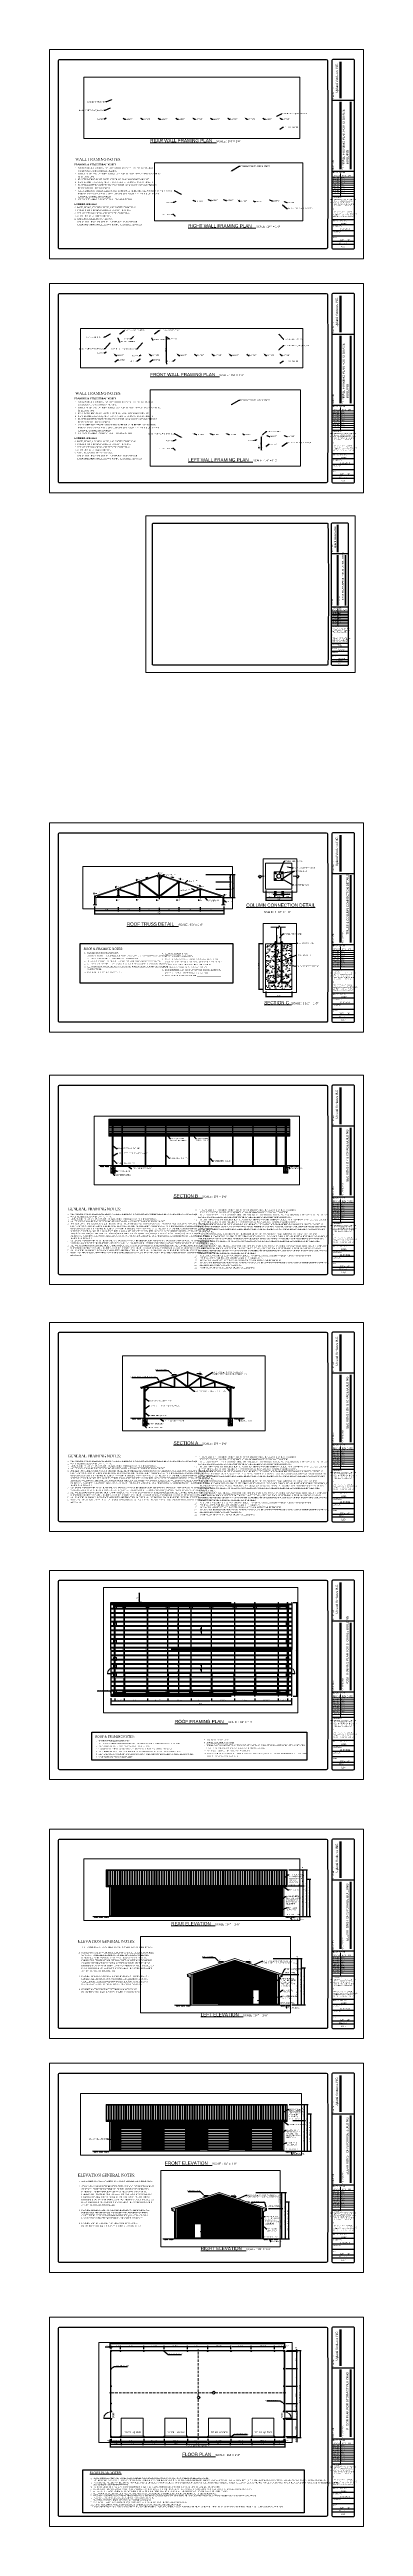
# Paper-space layout 'All_drawings' of a CAD drawing. Header units: inches. Extents: x 0 to 36, y -1 to 283.
# The model-space entities are those that its viewports show. They can reach past a viewport. Long polylines and large blocks are cut down to what shows.
import ezdxf
from ezdxf import colors
from ezdxf.entities.mleader import LeaderData, LeaderLine
from ezdxf.enums import TextEntityAlignment as Align
from ezdxf.math import Vec2, Vec3

# ---------------------------------------------------------------- set-up
doc = ezdxf.new("R2010")
doc.units = ezdxf.units.IN
doc.header["$LTSCALE"] = 96
doc.header["$MEASUREMENT"] = 0
doc.linetypes.add('Dash', pattern=[0.225, 0.15, -0.075])
for name, color, linetype, lineweight in [('CAD_  Default_Lines', 7, 'Continuous', 5), ('Common', 4, 'Continuous', 5), ('Dimension', 7, 'Continuous', 5), ('Dimensions', 7, 'Continuous', 5), ('Doors', 5, 'Continuous', 9), ('Room Labels', 7, 'Continuous', 18), ('Section', 6, 'Continuous', 18), ('Text', 7, 'Continuous', 9), ('Title_Block_Line', 7, 'Continuous', 30), ('Wall_line', 6, 'Continuous', 18), ('Windows', 5, 'Continuous', 9), ('Windows_ Labels', 7, 'Continuous', 9)]:
    doc.layers.add(name, color=color, linetype=linetype, lineweight=lineweight)
doc.layers.add('Hatch', color=7, linetype='Continuous', lineweight=0, true_color=0x919191)
doc.layers.add('Roof Planes', color=7, linetype='Dash', lineweight=25, true_color=0x6fa455)
doc.styles.add('Dimension_style1', font='times.ttf')
doc.styles.add('PDF Arial', font='arial.ttf')
doc.styles.get("Standard").update_dxf_attribs({"font": 'arial.ttf'})
doc.dimstyles.new('REAL', dxfattribs={"dimscale": 0.03, "dimtxt": 4, "dimasz": 2.5, "dimexe": 3, "dimexo": 8, "dimgap": 1, "dimtad": 1, "dimrnd": 0.25, "dimzin": 1, "dimdsep": 46, "dimlunit": 4, "dimtxsty": 'Dimension_style1', "dimcen": 0.09, "dimclrt": 3, "dimadec": 0, "dimazin": 0, "dimtfac": 1, "dimtofl": 0, "dimtmove": 0, "dimatfit": 3, "dimfxl": 10, "dimfrac": 2, "dimtolj": 1, "dimtzin": 0, "dimarcsym": 0})
pattern_1 = [(0, (2695.951, 6856.82), (3e-15, 13.5), []), (0, (2700.451, 6852.32), (3e-15, 13.5), [])]
pattern_2 = [(0, (2947.951, 6856.82), (3e-15, 13.5), []), (0, (2952.451, 6852.32), (3e-15, 13.5), [])]
pattern_3 = [(90, (2691.451, 6860.8195), (-5, 0), [])]
pattern_4 = [(95, (2690.451, 6860.8195), (5.51552, 4.6280708), [0.75, -8.25]), (40, (2690.451, 6860.8195), (-6.2999217, 4.3376815), [0.6, -6.6]), (145.451444, (2690.9106, 6861.205), (-0.7844016, 8.9657522), [0.637402, -7.011421]), (91.1842, (2689.037, 6862.234), (8.716934, 6.376138), [1.125, -12.375]), (141.63564, (2689.763, 6862.765), (-0.279001, 13.497117), [0.956103, -10.517138]), (36.18416, (2689.037, 6862.234), (-0.279001, 13.497117), [0.9, -9.9]), (66, (2690.0974, 6862.587), (7.0677157, 1.3738248), [0.75, -8.25]), (11, (2690.0974, 6862.587), (-3.407086, 6.8480844), [0.6, -6.6]), (116.451445, (2690.6864, 6862.702), (3.6606297, 8.221909), [0.637402, -7.011421]), (82.5, (2690.451, 6860.8195), (-2.26793185, 2.4398982), [0, -6.52, 0, -6.7, 0, -6.625]), (52.5, (2690.451, 6860.8195), (-0.9287294, 4.6490945), [0, -3.82, 0, -6.37, 0, -2.525]), (12.5, (2688.874, 6859.2426), (3.9341817, 3.6152076), [0, -2.5, 0, -7.8, 0, -10.35]), (2.5, (2688.167, 6858.5355), (3.4158998, 4.831598), [0, -3.25, 0, -5.18, 0, -7.35])]

# ---------------------------------------------------------------- blocks, each defined once
blk = doc.blocks.new('*D1')
at = {"layer": 'Defpoints', "color": 0, "transparency": 16777216}
for p in [(6.88, 9.6), (7.94, 9.6), (7.94, 9.07)]:
    blk.add_point(p, dxfattribs=at)
at = {"layer": 'Dimension', "color": 0, "lineweight": -2, "transparency": 16777216}
for p, q in [((6.88, 9.36), (6.88, 8.98)), ((6.95, 9.07), (7.86, 9.07)), ((7.94, 9.36), (7.94, 8.98))]:
    blk.add_line(p, q, dxfattribs=at)
at = {"layer": 'Dimension', "color": 0, "transparency": 16777216}
for points in [[(6.95, 9.08), (6.95, 9.06), (6.88, 9.07)], [(7.86, 9.08), (7.86, 9.06), (7.94, 9.07)]]:
    blk.add_solid(points, dxfattribs=at)
at = {"layer": 'Dimension', "color": 3, "transparency": 16777216, "insert": (7.41, 9.16), "char_height": 0.12, "attachment_point": 5, "style": 'Dimension_style1'}
blk.add_mtext('\\A1;4\'-2 3/4"', dxfattribs=at)
blk = doc.blocks.new('*D2')
at = {"layer": 'Defpoints', "color": 0, "transparency": 16777216}
for p in [(7.94, 9.6), (10.61, 9.6), (10.61, 9.07)]:
    blk.add_point(p, dxfattribs=at)
at = {"layer": 'Dimension', "color": 0, "lineweight": -2, "transparency": 16777216}
for p, q in [((7.94, 9.36), (7.94, 8.98)), ((8.01, 9.07), (10.54, 9.07)), ((10.61, 9.36), (10.61, 8.98))]:
    blk.add_line(p, q, dxfattribs=at)
at = {"layer": 'Dimension', "color": 0, "transparency": 16777216}
for points in [[(8.01, 9.08), (8.01, 9.06), (7.94, 9.07)], [(10.54, 9.08), (10.54, 9.06), (10.61, 9.07)]]:
    blk.add_solid(points, dxfattribs=at)
at = {"layer": 'Dimension', "color": 3, "transparency": 16777216, "insert": (9.27, 9.16), "char_height": 0.12, "attachment_point": 5, "style": 'Dimension_style1'}
blk.add_mtext('\\A1;10\'-8 1/2"', dxfattribs=at)
blk = doc.blocks.new('*D3')
at = {"layer": 'Defpoints', "color": 0, "transparency": 16777216}
for p in [(10.61, 9.6), (12.94, 9.6), (12.94, 9.07)]:
    blk.add_point(p, dxfattribs=at)
at = {"layer": 'Dimension', "color": 0, "lineweight": -2, "transparency": 16777216}
for p, q in [((10.61, 9.36), (10.61, 8.98)), ((10.69, 9.07), (12.86, 9.07)), ((12.94, 9.36), (12.94, 8.98))]:
    blk.add_line(p, q, dxfattribs=at)
at = {"layer": 'Dimension', "color": 0, "transparency": 16777216}
for points in [[(10.69, 9.08), (10.69, 9.06), (10.61, 9.07)], [(12.86, 9.08), (12.86, 9.06), (12.94, 9.07)]]:
    blk.add_solid(points, dxfattribs=at)
at = {"layer": 'Dimension', "color": 3, "transparency": 16777216, "insert": (11.77, 9.16), "char_height": 0.12, "attachment_point": 5, "style": 'Dimension_style1'}
blk.add_mtext('\\A1;9\'-3 1/2"', dxfattribs=at)
blk = doc.blocks.new('*D5')
at = {"layer": 'Defpoints', "color": 0, "transparency": 16777216}
for p in [(6.77, 9.49), (8.02, 9.18), (8.02, 8.72)]:
    blk.add_point(p, dxfattribs=at)
at = {"layer": 'Dimension', "color": 0, "lineweight": -2, "transparency": 16777216}
for p, q in [((6.77, 9.25), (6.77, 8.63)), ((6.85, 8.72), (7.95, 8.72)), ((8.02, 8.94), (8.02, 8.63))]:
    blk.add_line(p, q, dxfattribs=at)
at = {"layer": 'Dimension', "color": 0, "transparency": 16777216}
for points in [[(6.85, 8.73), (6.85, 8.71), (6.77, 8.72)], [(7.95, 8.73), (7.95, 8.71), (8.02, 8.72)]]:
    blk.add_solid(points, dxfattribs=at)
at = {"layer": 'Dimension', "color": 3, "transparency": 16777216, "insert": (7.4, 8.81), "char_height": 0.12, "attachment_point": 5, "style": 'Dimension_style1'}
blk.add_mtext('\\A1;5\'-0"', dxfattribs=at)
blk = doc.blocks.new('*D6')
at = {"layer": 'Defpoints', "color": 0, "transparency": 16777216}
for p in [(8.02, 9.18), (10.52, 9.2), (10.52, 8.72)]:
    blk.add_point(p, dxfattribs=at)
at = {"layer": 'Dimension', "color": 0, "lineweight": -2, "transparency": 16777216}
for p, q in [((8.02, 8.94), (8.02, 8.63)), ((8.1, 8.72), (10.45, 8.72)), ((10.52, 8.96), (10.52, 8.63))]:
    blk.add_line(p, q, dxfattribs=at)
at = {"layer": 'Dimension', "color": 0, "transparency": 16777216}
for points in [[(8.1, 8.73), (8.1, 8.71), (8.02, 8.72)], [(10.45, 8.73), (10.45, 8.71), (10.52, 8.72)]]:
    blk.add_solid(points, dxfattribs=at)
at = {"layer": 'Dimension', "color": 3, "transparency": 16777216, "insert": (9.27, 8.81), "char_height": 0.12, "attachment_point": 5, "style": 'Dimension_style1'}
blk.add_mtext('\\A1;10\'-0"', dxfattribs=at)
blk = doc.blocks.new('*D7')
at = {"layer": 'Defpoints', "color": 0, "transparency": 16777216}
for p in [(10.52, 9.2), (13.02, 9.18), (13.02, 8.72)]:
    blk.add_point(p, dxfattribs=at)
at = {"layer": 'Dimension', "color": 0, "lineweight": -2, "transparency": 16777216}
for p, q in [((10.52, 8.96), (10.52, 8.63)), ((10.6, 8.72), (12.95, 8.72)), ((13.02, 8.94), (13.02, 8.63))]:
    blk.add_line(p, q, dxfattribs=at)
at = {"layer": 'Dimension', "color": 0, "transparency": 16777216}
for points in [[(10.6, 8.73), (10.6, 8.71), (10.52, 8.72)], [(12.95, 8.73), (12.95, 8.71), (13.02, 8.72)]]:
    blk.add_solid(points, dxfattribs=at)
at = {"layer": 'Dimension', "color": 3, "transparency": 16777216, "insert": (11.77, 8.81), "char_height": 0.12, "attachment_point": 5, "style": 'Dimension_style1'}
blk.add_mtext('\\A1;10\'-0"', dxfattribs=at)
blk = doc.blocks.new('*D8')
at = {"layer": 'Defpoints', "color": 0, "transparency": 16777216}
for p in [(13.02, 9.18), (15.52, 9.21), (15.52, 8.72)]:
    blk.add_point(p, dxfattribs=at)
at = {"layer": 'Dimension', "color": 0, "lineweight": -2, "transparency": 16777216}
for p, q in [((13.02, 8.94), (13.02, 8.63)), ((13.1, 8.72), (15.45, 8.72)), ((15.52, 8.97), (15.52, 8.63))]:
    blk.add_line(p, q, dxfattribs=at)
at = {"layer": 'Dimension', "color": 0, "transparency": 16777216}
for points in [[(13.1, 8.73), (13.1, 8.71), (13.02, 8.72)], [(15.45, 8.73), (15.45, 8.71), (15.52, 8.72)]]:
    blk.add_solid(points, dxfattribs=at)
at = {"layer": 'Dimension', "color": 3, "transparency": 16777216, "insert": (14.27, 8.81), "char_height": 0.12, "attachment_point": 5, "style": 'Dimension_style1'}
blk.add_mtext('\\A1;10\'-0"', dxfattribs=at)
blk = doc.blocks.new('*D9')
at = {"layer": 'Defpoints', "color": 0, "transparency": 16777216}
for p in [(15.52, 9.21), (18.02, 9.05), (18.02, 8.72)]:
    blk.add_point(p, dxfattribs=at)
at = {"layer": 'Dimension', "color": 0, "lineweight": -2, "transparency": 16777216}
for p, q in [((15.52, 8.97), (15.52, 8.63)), ((15.6, 8.72), (17.95, 8.72)), ((18.02, 8.81), (18.02, 8.63))]:
    blk.add_line(p, q, dxfattribs=at)
at = {"layer": 'Dimension', "color": 0, "transparency": 16777216}
for points in [[(15.6, 8.73), (15.6, 8.71), (15.52, 8.72)], [(17.95, 8.73), (17.95, 8.71), (18.02, 8.72)]]:
    blk.add_solid(points, dxfattribs=at)
at = {"layer": 'Dimension', "color": 3, "transparency": 16777216, "insert": (16.77, 8.81), "char_height": 0.12, "attachment_point": 5, "style": 'Dimension_style1'}
blk.add_mtext('\\A1;10\'-0"', dxfattribs=at)
blk = doc.blocks.new('*D10')
at = {"layer": 'Defpoints', "color": 0, "transparency": 16777216}
for p in [(6.77, 9.54), (26.77, 9.6), (26.77, 8.42)]:
    blk.add_point(p, dxfattribs=at)
at = {"layer": 'Dimension', "color": 0, "lineweight": -2, "transparency": 16777216}
for p, q in [((6.77, 9.3), (6.77, 8.33)), ((26.77, 9.36), (26.77, 8.33)), ((6.85, 8.42), (26.7, 8.42))]:
    blk.add_line(p, q, dxfattribs=at)
at = {"layer": 'Dimension', "color": 0, "transparency": 16777216}
for points in [[(6.85, 8.44), (6.85, 8.41), (6.77, 8.42)], [(26.7, 8.44), (26.7, 8.41), (26.77, 8.42)]]:
    blk.add_solid(points, dxfattribs=at)
at = {"layer": 'Dimension', "color": 3, "transparency": 16777216, "insert": (16.77, 8.52), "char_height": 0.12, "attachment_point": 5, "style": 'Dimension_style1'}
blk.add_mtext('\\A1;80\'-0" BUILDING WIDTH', dxfattribs=at)
blk = doc.blocks.new('*D24')
at = {"layer": 'Defpoints', "color": 0, "transparency": 16777216}
for p in [(26.67, 9.6), (26.77, 9.49), (28.15, 9.6)]:
    blk.add_point(p, dxfattribs=at)
at = {"layer": 'Dimension', "color": 0, "lineweight": -2, "transparency": 16777216}
for p, q in [((26.91, 9.6), (28.24, 9.6)), ((27.01, 9.49), (28.24, 9.49)), ((28.15, 9.67), (28.15, 9.75)), ((28.15, 9.42), (28.15, 8.96))]:
    blk.add_line(p, q, dxfattribs=at)
at = {"layer": 'Dimension', "color": 0, "transparency": 16777216}
for points in [[(28.14, 9.67), (28.17, 9.67), (28.15, 9.6)], [(28.14, 9.42), (28.17, 9.42), (28.15, 9.49)]]:
    blk.add_solid(points, dxfattribs=at)
at = {"layer": 'Dimension', "color": 3, "transparency": 16777216, "insert": (28.06, 9.15), "char_height": 0.12, "attachment_point": 5, "rotation": 90, "style": 'Dimension_style1'}
blk.add_mtext('\\A1;0\'-5"', dxfattribs=at)
blk = doc.blocks.new('*D25')
at = {"layer": 'Defpoints', "color": 0, "transparency": 16777216}
for p in [(26.67, 13.39), (26.67, 12.52), (28.15, 13.39)]:
    blk.add_point(p, dxfattribs=at)
at = {"layer": 'Dimension', "color": 0, "lineweight": -2, "transparency": 16777216}
for p, q in [((26.91, 13.39), (28.24, 13.39)), ((26.91, 12.52), (28.24, 12.52)), ((28.15, 12.6), (28.15, 13.31))]:
    blk.add_line(p, q, dxfattribs=at)
at = {"layer": 'Dimension', "color": 0, "transparency": 16777216}
for points in [[(28.14, 13.31), (28.17, 13.31), (28.15, 13.39)], [(28.14, 12.6), (28.17, 12.6), (28.15, 12.52)]]:
    blk.add_solid(points, dxfattribs=at)
at = {"layer": 'Dimension', "color": 3, "transparency": 16777216, "insert": (28.06, 12.96), "char_height": 0.12, "attachment_point": 5, "rotation": 90, "style": 'Dimension_style1'}
blk.add_mtext('\\A1;3\'-5 1/2"', dxfattribs=at)
blk = doc.blocks.new('*D26')
at = {"layer": 'Defpoints', "color": 0, "transparency": 16777216}
for p in [(26.67, 15.39), (28.15, 15.39), (26.67, 13.39)]:
    blk.add_point(p, dxfattribs=at)
at = {"layer": 'Dimension', "color": 0, "lineweight": -2, "transparency": 16777216}
for p, q in [((26.91, 15.39), (28.24, 15.39)), ((28.15, 13.46), (28.15, 15.31)), ((26.91, 13.39), (28.24, 13.39))]:
    blk.add_line(p, q, dxfattribs=at)
at = {"layer": 'Dimension', "color": 0, "transparency": 16777216}
for points in [[(28.14, 15.31), (28.17, 15.31), (28.15, 15.39)], [(28.14, 13.46), (28.17, 13.46), (28.15, 13.39)]]:
    blk.add_solid(points, dxfattribs=at)
at = {"layer": 'Dimension', "color": 3, "transparency": 16777216, "insert": (28.06, 14.39), "char_height": 0.12, "attachment_point": 5, "rotation": 90, "style": 'Dimension_style1'}
blk.add_mtext('\\A1;8\'-0"', dxfattribs=at)
blk = doc.blocks.new('*D27')
at = {"layer": 'Defpoints', "color": 0, "transparency": 16777216}
for p in [(26.67, 17.39), (28.15, 17.39), (26.67, 15.39)]:
    blk.add_point(p, dxfattribs=at)
at = {"layer": 'Dimension', "color": 0, "lineweight": -2, "transparency": 16777216}
for p, q in [((26.91, 17.39), (28.24, 17.39)), ((28.15, 15.46), (28.15, 17.31)), ((26.91, 15.39), (28.24, 15.39))]:
    blk.add_line(p, q, dxfattribs=at)
at = {"layer": 'Dimension', "color": 0, "transparency": 16777216}
for points in [[(28.14, 17.31), (28.17, 17.31), (28.15, 17.39)], [(28.14, 15.46), (28.17, 15.46), (28.15, 15.39)]]:
    blk.add_solid(points, dxfattribs=at)
at = {"layer": 'Dimension', "color": 3, "transparency": 16777216, "insert": (28.06, 16.39), "char_height": 0.12, "attachment_point": 5, "rotation": 90, "style": 'Dimension_style1'}
blk.add_mtext('\\A1;8\'-0"', dxfattribs=at)
blk = doc.blocks.new('*D28')
at = {"layer": 'Defpoints', "color": 0, "transparency": 16777216}
for p in [(26.67, 19.39), (26.67, 17.39), (28.15, 19.39)]:
    blk.add_point(p, dxfattribs=at)
at = {"layer": 'Dimension', "color": 0, "lineweight": -2, "transparency": 16777216}
for p, q in [((26.91, 19.39), (28.24, 19.39)), ((26.91, 17.39), (28.24, 17.39)), ((28.15, 17.46), (28.15, 19.31))]:
    blk.add_line(p, q, dxfattribs=at)
at = {"layer": 'Dimension', "color": 0, "transparency": 16777216}
for points in [[(28.14, 19.31), (28.17, 19.31), (28.15, 19.39)], [(28.14, 17.46), (28.17, 17.46), (28.15, 17.39)]]:
    blk.add_solid(points, dxfattribs=at)
at = {"layer": 'Dimension', "color": 3, "transparency": 16777216, "insert": (28.06, 18.39), "char_height": 0.12, "attachment_point": 5, "rotation": 90, "style": 'Dimension_style1'}
blk.add_mtext('\\A1;8\'-0"', dxfattribs=at)
blk = doc.blocks.new('*D29')
at = {"layer": 'Defpoints', "color": 0, "transparency": 16777216}
for p in [(26.67, 19.39), (26.77, 19.49), (28.15, 19.49)]:
    blk.add_point(p, dxfattribs=at)
at = {"layer": 'Dimension', "color": 0, "lineweight": -2, "transparency": 16777216}
for p, q in [((26.91, 19.39), (28.24, 19.39)), ((27.01, 19.49), (28.24, 19.49)), ((28.15, 19.57), (28.15, 19.64)), ((28.15, 19.31), (28.15, 19.24))]:
    blk.add_line(p, q, dxfattribs=at)
at = {"layer": 'Dimension', "color": 0, "transparency": 16777216}
for points in [[(28.14, 19.57), (28.17, 19.57), (28.15, 19.49)], [(28.14, 19.31), (28.17, 19.31), (28.15, 19.39)]]:
    blk.add_solid(points, dxfattribs=at)
at = {"layer": 'Dimension', "color": 3, "transparency": 16777216, "insert": (28.07, 19.79), "char_height": 0.12, "attachment_point": 5, "rotation": 90, "style": 'Dimension_style1'}
blk.add_mtext('\\A1;0\'-5"', dxfattribs=at)
blk = doc.blocks.new('*D31')
at = {"layer": 'Defpoints', "color": 0, "transparency": 16777216}
for p in [(26.77, 19.49), (26.77, 9.49), (28.56, 9.49)]:
    blk.add_point(p, dxfattribs=at)
at = {"layer": 'Dimension', "color": 0, "lineweight": -2, "transparency": 16777216}
for p, q in [((27.01, 19.49), (28.65, 19.49)), ((28.56, 19.42), (28.56, 9.57)), ((27.01, 9.49), (28.65, 9.49))]:
    blk.add_line(p, q, dxfattribs=at)
at = {"layer": 'Dimension', "color": 0, "transparency": 16777216}
for points in [[(28.54, 19.42), (28.57, 19.42), (28.56, 19.49)], [(28.54, 9.57), (28.57, 9.57), (28.56, 9.49)]]:
    blk.add_solid(points, dxfattribs=at)
at = {"layer": 'Dimension', "color": 3, "transparency": 16777216, "insert": (28.47, 14.49), "char_height": 0.12, "attachment_point": 5, "rotation": 90, "style": 'Dimension_style1'}
blk.add_mtext('\\A1;40\'-0" BUILDING DEPTH', dxfattribs=at)
blk = doc.blocks.new('*D33')
at = {"layer": 'Defpoints', "color": 0, "transparency": 16777216}
for p in [(26.67, 19.91), (26.67, 19.39), (26.77, 19.49)]:
    blk.add_point(p, dxfattribs=at)
at = {"layer": 'Dimension', "color": 0, "lineweight": -2, "transparency": 16777216}
for p, q in [((26.6, 19.91), (26.52, 19.91)), ((26.67, 19.63), (26.67, 20)), ((26.77, 19.73), (26.77, 20)), ((26.85, 19.91), (26.92, 19.91))]:
    blk.add_line(p, q, dxfattribs=at)
at = {"layer": 'Dimension', "color": 0, "transparency": 16777216}
for points in [[(26.6, 19.92), (26.6, 19.9), (26.67, 19.91)], [(26.85, 19.92), (26.85, 19.9), (26.77, 19.91)]]:
    blk.add_solid(points, dxfattribs=at)
at = {"layer": 'Dimension', "color": 3, "transparency": 16777216, "insert": (27.05, 20), "char_height": 0.12, "attachment_point": 5, "style": 'Dimension_style1'}
blk.add_mtext('\\A1;0\'-5"', dxfattribs=at)
blk = doc.blocks.new('*D34')
at = {"layer": 'Defpoints', "color": 0, "transparency": 16777216}
for p in [(25.61, 19.91), (25.61, 19.39), (26.67, 19.39)]:
    blk.add_point(p, dxfattribs=at)
at = {"layer": 'Dimension', "color": 0, "lineweight": -2, "transparency": 16777216}
for p, q in [((25.61, 19.63), (25.61, 20)), ((26.6, 19.91), (25.69, 19.91)), ((26.67, 19.63), (26.67, 20))]:
    blk.add_line(p, q, dxfattribs=at)
at = {"layer": 'Dimension', "color": 0, "transparency": 16777216}
for points in [[(25.69, 19.92), (25.69, 19.9), (25.61, 19.91)], [(26.6, 19.92), (26.6, 19.9), (26.67, 19.91)]]:
    blk.add_solid(points, dxfattribs=at)
at = {"layer": 'Dimension', "color": 3, "transparency": 16777216, "insert": (26.14, 20), "char_height": 0.12, "attachment_point": 5, "style": 'Dimension_style1'}
blk.add_mtext('\\A1;4\'-2 3/4"', dxfattribs=at)
blk = doc.blocks.new('*D35')
at = {"layer": 'Defpoints', "color": 0, "transparency": 16777216}
for p in [(22.94, 19.91), (22.94, 19.39), (25.61, 19.39)]:
    blk.add_point(p, dxfattribs=at)
at = {"layer": 'Dimension', "color": 0, "lineweight": -2, "transparency": 16777216}
for p, q in [((22.94, 19.63), (22.94, 20)), ((25.54, 19.91), (23.01, 19.91)), ((25.61, 19.63), (25.61, 20))]:
    blk.add_line(p, q, dxfattribs=at)
at = {"layer": 'Dimension', "color": 0, "transparency": 16777216}
for points in [[(23.01, 19.92), (23.01, 19.9), (22.94, 19.91)], [(25.54, 19.92), (25.54, 19.9), (25.61, 19.91)]]:
    blk.add_solid(points, dxfattribs=at)
at = {"layer": 'Dimension', "color": 3, "transparency": 16777216, "insert": (24.27, 20), "char_height": 0.12, "attachment_point": 5, "style": 'Dimension_style1'}
blk.add_mtext('\\A1;10\'-8 1/2"', dxfattribs=at)
blk = doc.blocks.new('*D36')
at = {"layer": 'Defpoints', "color": 0, "transparency": 16777216}
for p in [(20.61, 19.91), (20.61, 19.39), (22.94, 19.39)]:
    blk.add_point(p, dxfattribs=at)
at = {"layer": 'Dimension', "color": 0, "lineweight": -2, "transparency": 16777216}
for p, q in [((20.61, 19.63), (20.61, 20)), ((22.86, 19.91), (20.69, 19.91)), ((22.94, 19.63), (22.94, 20))]:
    blk.add_line(p, q, dxfattribs=at)
at = {"layer": 'Dimension', "color": 0, "transparency": 16777216}
for points in [[(20.69, 19.92), (20.69, 19.9), (20.61, 19.91)], [(22.86, 19.92), (22.86, 19.9), (22.94, 19.91)]]:
    blk.add_solid(points, dxfattribs=at)
at = {"layer": 'Dimension', "color": 3, "transparency": 16777216, "insert": (21.77, 20), "char_height": 0.12, "attachment_point": 5, "style": 'Dimension_style1'}
blk.add_mtext('\\A1;9\'-3 1/2"', dxfattribs=at)
blk = doc.blocks.new('*D37')
at = {"layer": 'Defpoints', "color": 0, "transparency": 16777216}
for p in [(17.94, 19.91), (17.94, 19.39), (20.61, 19.39)]:
    blk.add_point(p, dxfattribs=at)
at = {"layer": 'Dimension', "color": 0, "lineweight": -2, "transparency": 16777216}
for p, q in [((17.94, 19.63), (17.94, 20)), ((20.54, 19.91), (18.01, 19.91)), ((20.61, 19.63), (20.61, 20))]:
    blk.add_line(p, q, dxfattribs=at)
at = {"layer": 'Dimension', "color": 0, "transparency": 16777216}
for points in [[(18.01, 19.92), (18.01, 19.9), (17.94, 19.91)], [(20.54, 19.92), (20.54, 19.9), (20.61, 19.91)]]:
    blk.add_solid(points, dxfattribs=at)
at = {"layer": 'Dimension', "color": 3, "transparency": 16777216, "insert": (19.27, 20), "char_height": 0.12, "attachment_point": 5, "style": 'Dimension_style1'}
blk.add_mtext('\\A1;10\'-8 1/2"', dxfattribs=at)
blk = doc.blocks.new('*D38')
at = {"layer": 'Defpoints', "color": 0, "transparency": 16777216}
for p in [(15.61, 19.91), (15.61, 19.39), (17.94, 19.39)]:
    blk.add_point(p, dxfattribs=at)
at = {"layer": 'Dimension', "color": 0, "lineweight": -2, "transparency": 16777216}
for p, q in [((15.61, 19.63), (15.61, 20)), ((17.86, 19.91), (15.69, 19.91)), ((17.94, 19.63), (17.94, 20))]:
    blk.add_line(p, q, dxfattribs=at)
at = {"layer": 'Dimension', "color": 0, "transparency": 16777216}
for points in [[(15.69, 19.92), (15.69, 19.9), (15.61, 19.91)], [(17.86, 19.92), (17.86, 19.9), (17.94, 19.91)]]:
    blk.add_solid(points, dxfattribs=at)
at = {"layer": 'Dimension', "color": 3, "transparency": 16777216, "insert": (16.77, 20), "char_height": 0.12, "attachment_point": 5, "style": 'Dimension_style1'}
blk.add_mtext('\\A1;9\'-3 1/2"', dxfattribs=at)
blk = doc.blocks.new('*D39')
at = {"layer": 'Defpoints', "color": 0, "transparency": 16777216}
for p in [(12.94, 19.91), (12.94, 19.39), (15.61, 19.39)]:
    blk.add_point(p, dxfattribs=at)
at = {"layer": 'Dimension', "color": 0, "lineweight": -2, "transparency": 16777216}
for p, q in [((12.94, 19.63), (12.94, 20)), ((15.54, 19.91), (13.01, 19.91)), ((15.61, 19.63), (15.61, 20))]:
    blk.add_line(p, q, dxfattribs=at)
at = {"layer": 'Dimension', "color": 0, "transparency": 16777216}
for points in [[(13.01, 19.92), (13.01, 19.9), (12.94, 19.91)], [(15.54, 19.92), (15.54, 19.9), (15.61, 19.91)]]:
    blk.add_solid(points, dxfattribs=at)
at = {"layer": 'Dimension', "color": 3, "transparency": 16777216, "insert": (14.27, 20), "char_height": 0.12, "attachment_point": 5, "style": 'Dimension_style1'}
blk.add_mtext('\\A1;10\'-8 1/2"', dxfattribs=at)
blk = doc.blocks.new('*D40')
at = {"layer": 'Defpoints', "color": 0, "transparency": 16777216}
for p in [(10.61, 19.91), (10.61, 19.39), (12.94, 19.39)]:
    blk.add_point(p, dxfattribs=at)
at = {"layer": 'Dimension', "color": 0, "lineweight": -2, "transparency": 16777216}
for p, q in [((10.61, 19.63), (10.61, 20)), ((12.86, 19.91), (10.69, 19.91)), ((12.94, 19.63), (12.94, 20))]:
    blk.add_line(p, q, dxfattribs=at)
at = {"layer": 'Dimension', "color": 0, "transparency": 16777216}
for points in [[(10.69, 19.92), (10.69, 19.9), (10.61, 19.91)], [(12.86, 19.92), (12.86, 19.9), (12.94, 19.91)]]:
    blk.add_solid(points, dxfattribs=at)
at = {"layer": 'Dimension', "color": 3, "transparency": 16777216, "insert": (11.77, 20), "char_height": 0.12, "attachment_point": 5, "style": 'Dimension_style1'}
blk.add_mtext('\\A1;9\'-3 1/2"', dxfattribs=at)
blk = doc.blocks.new('*D41')
at = {"layer": 'Defpoints', "color": 0, "transparency": 16777216}
for p in [(7.94, 19.91), (7.94, 19.39), (10.61, 19.39)]:
    blk.add_point(p, dxfattribs=at)
at = {"layer": 'Dimension', "color": 0, "lineweight": -2, "transparency": 16777216}
for p, q in [((7.94, 19.63), (7.94, 20)), ((10.54, 19.91), (8.01, 19.91)), ((10.61, 19.63), (10.61, 20))]:
    blk.add_line(p, q, dxfattribs=at)
at = {"layer": 'Dimension', "color": 0, "transparency": 16777216}
for points in [[(8.01, 19.92), (8.01, 19.9), (7.94, 19.91)], [(10.54, 19.92), (10.54, 19.9), (10.61, 19.91)]]:
    blk.add_solid(points, dxfattribs=at)
at = {"layer": 'Dimension', "color": 3, "transparency": 16777216, "insert": (9.27, 20), "char_height": 0.12, "attachment_point": 5, "style": 'Dimension_style1'}
blk.add_mtext('\\A1;10\'-8 1/2"', dxfattribs=at)
blk = doc.blocks.new('*D42')
at = {"layer": 'Defpoints', "color": 0, "transparency": 16777216}
for p in [(6.88, 19.91), (6.88, 19.39), (7.94, 19.39)]:
    blk.add_point(p, dxfattribs=at)
at = {"layer": 'Dimension', "color": 0, "lineweight": -2, "transparency": 16777216}
for p, q in [((6.88, 19.63), (6.88, 20)), ((7.86, 19.91), (6.95, 19.91)), ((7.94, 19.63), (7.94, 20))]:
    blk.add_line(p, q, dxfattribs=at)
at = {"layer": 'Dimension', "color": 0, "transparency": 16777216}
for points in [[(6.95, 19.92), (6.95, 19.9), (6.88, 19.91)], [(7.86, 19.92), (7.86, 19.9), (7.94, 19.91)]]:
    blk.add_solid(points, dxfattribs=at)
at = {"layer": 'Dimension', "color": 3, "transparency": 16777216, "insert": (7.41, 20), "char_height": 0.12, "attachment_point": 5, "style": 'Dimension_style1'}
blk.add_mtext('\\A1;4\'-2 3/4"', dxfattribs=at)
blk = doc.blocks.new('*D43')
at = {"layer": 'Defpoints', "color": 0, "transparency": 16777216}
for p in [(6.77, 19.91), (6.77, 19.49), (6.88, 19.39)]:
    blk.add_point(p, dxfattribs=at)
at = {"layer": 'Dimension', "color": 0, "lineweight": -2, "transparency": 16777216}
for p, q in [((6.2, 19.91), (6.77, 19.91)), ((6.7, 19.91), (6.62, 19.91)), ((6.77, 19.73), (6.77, 20)), ((6.88, 19.91), (6.77, 19.91)), ((6.88, 19.63), (6.88, 20)), ((6.95, 19.91), (7.03, 19.91))]:
    blk.add_line(p, q, dxfattribs=at)
at = {"layer": 'Dimension', "color": 0, "transparency": 16777216}
for points in [[(6.7, 19.92), (6.7, 19.9), (6.77, 19.91)], [(6.95, 19.92), (6.95, 19.9), (6.88, 19.91)]]:
    blk.add_solid(points, dxfattribs=at)
at = {"layer": 'Dimension', "color": 3, "transparency": 16777216, "insert": (6.39, 20), "char_height": 0.12, "attachment_point": 5, "style": 'Dimension_style1'}
blk.add_mtext('\\A1;0\'-5"', dxfattribs=at)
blk = doc.blocks.new('*D45')
at = {"layer": 'Defpoints', "color": 0, "transparency": 16777216}
for p in [(27.48, 45.85), (29.06, 45.85), (27.1, 42.35)]:
    blk.add_point(p, dxfattribs=at)
at = {"layer": 'Dimension', "color": 0, "lineweight": -2, "transparency": 16777216}
for p, q in [((27.72, 45.85), (29.15, 45.85)), ((29.06, 42.42), (29.06, 45.77)), ((27.34, 42.35), (29.15, 42.35))]:
    blk.add_line(p, q, dxfattribs=at)
at = {"layer": 'Dimension', "color": 0, "transparency": 16777216}
for points in [[(29.05, 45.77), (29.07, 45.77), (29.06, 45.85)], [(29.05, 42.42), (29.07, 42.42), (29.06, 42.35)]]:
    blk.add_solid(points, dxfattribs=at)
at = {"layer": 'Dimension', "color": 3, "transparency": 16777216, "insert": (28.97, 44.1), "char_height": 0.12, "attachment_point": 5, "rotation": 90, "style": 'Dimension_style1'}
blk.add_mtext('\\A1;14\'-0" TO 1ST CL.', dxfattribs=at)
blk = doc.blocks.new('*D46')
at = {"layer": 'Defpoints', "color": 0, "transparency": 16777216}
for p in [(27.05, 47.68), (27.48, 45.85), (29.06, 47.68)]:
    blk.add_point(p, dxfattribs=at)
at = {"layer": 'Dimension', "color": 0, "lineweight": -2, "transparency": 16777216}
for p, q in [((27.29, 47.68), (29.15, 47.68)), ((27.72, 45.85), (29.15, 45.85)), ((29.06, 45.92), (29.06, 47.6))]:
    blk.add_line(p, q, dxfattribs=at)
at = {"layer": 'Dimension', "color": 0, "transparency": 16777216}
for points in [[(29.05, 47.6), (29.07, 47.6), (29.06, 47.68)], [(29.05, 45.92), (29.07, 45.92), (29.06, 45.85)]]:
    blk.add_solid(points, dxfattribs=at)
at = {"layer": 'Dimension', "color": 3, "transparency": 16777216, "insert": (28.87, 46.91), "char_height": 0.12, "attachment_point": 5, "rotation": 90, "style": 'Dimension_style1'}
blk.add_mtext('\\A1;7\'-3 3/4" TO \\PPEAK OF ROOF', dxfattribs=at)
blk = doc.blocks.new('*D47')
at = {"layer": 'Defpoints', "color": 0, "transparency": 16777216}
for p in [(27.05, 47.68), (29.39, 47.68), (28.59, 42.35)]:
    blk.add_point(p, dxfattribs=at)
at = {"layer": 'Dimension', "color": 0, "lineweight": -2, "transparency": 16777216}
for p, q in [((27.29, 47.68), (29.48, 47.68)), ((29.39, 42.42), (29.39, 47.6)), ((28.83, 42.35), (29.48, 42.35))]:
    blk.add_line(p, q, dxfattribs=at)
at = {"layer": 'Dimension', "color": 0, "transparency": 16777216}
for points in [[(29.38, 47.6), (29.4, 47.6), (29.39, 47.68)], [(29.38, 42.42), (29.4, 42.42), (29.39, 42.35)]]:
    blk.add_solid(points, dxfattribs=at)
at = {"layer": 'Dimension', "color": 3, "transparency": 16777216, "insert": (29.3, 45.01), "char_height": 0.12, "attachment_point": 5, "rotation": 90, "style": 'Dimension_style1'}
blk.add_mtext('\\A1;21\'-3 3/4" TO PEAK OF ROOF', dxfattribs=at)
blk = doc.blocks.new('*D49')
at = {"layer": 'Defpoints', "color": 0, "transparency": 16777216}
for p in [(24.67, 35.77), (26.46, 35.77), (24.43, 32.27)]:
    blk.add_point(p, dxfattribs=at)
at = {"layer": 'Dimension', "color": 0, "lineweight": -2, "transparency": 16777216}
for p, q in [((24.91, 35.77), (26.55, 35.77)), ((26.46, 32.35), (26.46, 35.7)), ((24.67, 32.27), (26.55, 32.27))]:
    blk.add_line(p, q, dxfattribs=at)
at = {"layer": 'Dimension', "color": 0, "transparency": 16777216}
for points in [[(26.45, 35.7), (26.48, 35.7), (26.46, 35.77)], [(26.45, 32.35), (26.48, 32.35), (26.46, 32.27)]]:
    blk.add_solid(points, dxfattribs=at)
at = {"layer": 'Dimension', "color": 3, "transparency": 16777216, "insert": (26.37, 34.02), "char_height": 0.12, "attachment_point": 5, "rotation": 90, "style": 'Dimension_style1'}
blk.add_mtext('\\A1;14\'-0" TO 1ST CL.', dxfattribs=at)
blk = doc.blocks.new('*D50')
at = {"layer": 'Defpoints', "color": 0, "transparency": 16777216}
for p in [(23.22, 37.6), (26.46, 37.6), (24.67, 35.77)]:
    blk.add_point(p, dxfattribs=at)
at = {"layer": 'Dimension', "color": 0, "lineweight": -2, "transparency": 16777216}
for p, q in [((23.46, 37.6), (26.55, 37.6)), ((26.46, 35.85), (26.46, 37.53)), ((24.91, 35.77), (26.55, 35.77))]:
    blk.add_line(p, q, dxfattribs=at)
at = {"layer": 'Dimension', "color": 0, "transparency": 16777216}
for points in [[(26.45, 37.53), (26.48, 37.53), (26.46, 37.6)], [(26.45, 35.85), (26.48, 35.85), (26.46, 35.77)]]:
    blk.add_solid(points, dxfattribs=at)
at = {"layer": 'Dimension', "color": 3, "transparency": 16777216, "insert": (26.2, 36.81), "char_height": 0.12, "attachment_point": 5, "rotation": 90, "style": 'Dimension_style1'}
blk.add_mtext('\\A1;7\'-3 3/4" TO \\PPEAK OF ROOF', dxfattribs=at)
blk = doc.blocks.new('*D51')
at = {"layer": 'Defpoints', "color": 0, "transparency": 16777216}
for p in [(23.22, 37.6), (26.87, 37.6), (25.75, 32.27)]:
    blk.add_point(p, dxfattribs=at)
at = {"layer": 'Dimension', "color": 0, "lineweight": -2, "transparency": 16777216}
for p, q in [((23.46, 37.6), (26.96, 37.6)), ((26.87, 32.35), (26.87, 37.53)), ((25.99, 32.27), (26.96, 32.27))]:
    blk.add_line(p, q, dxfattribs=at)
at = {"layer": 'Dimension', "color": 0, "transparency": 16777216}
for points in [[(26.86, 37.53), (26.89, 37.53), (26.87, 37.6)], [(26.86, 32.35), (26.89, 32.35), (26.87, 32.27)]]:
    blk.add_solid(points, dxfattribs=at)
at = {"layer": 'Dimension', "color": 3, "transparency": 16777216, "insert": (26.78, 34.94), "char_height": 0.12, "attachment_point": 5, "rotation": 90, "style": 'Dimension_style1'}
blk.add_mtext('\\A1;21\'-3 3/4" TO PEAK OF ROOF', dxfattribs=at)
blk = doc.blocks.new('*D52')
at = {"layer": 'Defpoints', "color": 0, "transparency": 16777216}
for p in [(26.68, 36.54), (27.23, 36.54), (25.66, 32.27)]:
    blk.add_point(p, dxfattribs=at)
at = {"layer": 'Dimension', "color": 0, "lineweight": -2, "transparency": 16777216}
for p, q in [((26.92, 36.54), (27.32, 36.54)), ((27.23, 32.35), (27.23, 36.46)), ((25.9, 32.27), (27.32, 32.27))]:
    blk.add_line(p, q, dxfattribs=at)
at = {"layer": 'Dimension', "color": 0, "transparency": 16777216}
for points in [[(27.22, 36.46), (27.24, 36.46), (27.23, 36.54)], [(27.22, 32.35), (27.24, 32.35), (27.23, 32.27)]]:
    blk.add_solid(points, dxfattribs=at)
at = {"layer": 'Dimension', "color": 3, "transparency": 16777216, "insert": (27.14, 34.4), "char_height": 0.12, "attachment_point": 5, "rotation": 90, "style": 'Dimension_style1'}
blk.add_mtext('\\A1;17\'-0 3/4" BUILDING HEIGHT', dxfattribs=at)
blk = doc.blocks.new('*D57')
at = {"layer": 'Defpoints', "color": 0, "transparency": 16777216}
for p in [(26.94, 72.76), (28.9, 72.76), (27.62, 69.26)]:
    blk.add_point(p, dxfattribs=at)
at = {"layer": 'Dimension', "color": 0, "lineweight": -2, "transparency": 16777216}
for p, q in [((27.18, 72.76), (28.99, 72.76)), ((28.9, 69.34), (28.9, 72.69)), ((27.86, 69.26), (28.99, 69.26))]:
    blk.add_line(p, q, dxfattribs=at)
at = {"layer": 'Dimension', "color": 0, "transparency": 16777216}
for points in [[(28.89, 72.69), (28.92, 72.69), (28.9, 72.76)], [(28.89, 69.34), (28.92, 69.34), (28.9, 69.26)]]:
    blk.add_solid(points, dxfattribs=at)
at = {"layer": 'Dimension', "color": 3, "transparency": 16777216, "insert": (28.81, 71.01), "char_height": 0.12, "attachment_point": 5, "rotation": 90, "style": 'Dimension_style1'}
blk.add_mtext('\\A1;14\'-0" TO 1ST CL.', dxfattribs=at)
blk = doc.blocks.new('*D58')
at = {"layer": 'Defpoints', "color": 0, "transparency": 16777216}
for p in [(26.99, 74.59), (28.9, 74.59), (26.94, 72.76)]:
    blk.add_point(p, dxfattribs=at)
at = {"layer": 'Dimension', "color": 0, "lineweight": -2, "transparency": 16777216}
for p, q in [((27.23, 74.59), (28.99, 74.59)), ((28.9, 72.84), (28.9, 74.52)), ((27.18, 72.76), (28.99, 72.76))]:
    blk.add_line(p, q, dxfattribs=at)
at = {"layer": 'Dimension', "color": 0, "transparency": 16777216}
for points in [[(28.89, 74.52), (28.92, 74.52), (28.9, 74.59)], [(28.89, 72.84), (28.92, 72.84), (28.9, 72.76)]]:
    blk.add_solid(points, dxfattribs=at)
at = {"layer": 'Dimension', "color": 3, "transparency": 16777216, "insert": (28.81, 73.82), "char_height": 0.12, "attachment_point": 5, "rotation": 90, "style": 'Dimension_style1'}
blk.add_mtext('\\A1;7\'-3 3/4" TO PEAK OF ROOF', dxfattribs=at)
blk = doc.blocks.new('*D59')
at = {"layer": 'Defpoints', "color": 0, "transparency": 16777216}
for p in [(26.99, 74.59), (29.31, 74.59), (28.18, 69.26)]:
    blk.add_point(p, dxfattribs=at)
at = {"layer": 'Dimension', "color": 0, "lineweight": -2, "transparency": 16777216}
for p, q in [((27.23, 74.59), (29.4, 74.59)), ((29.31, 69.34), (29.31, 74.52)), ((28.42, 69.26), (29.4, 69.26))]:
    blk.add_line(p, q, dxfattribs=at)
at = {"layer": 'Dimension', "color": 0, "transparency": 16777216}
for points in [[(29.3, 74.52), (29.33, 74.52), (29.31, 74.59)], [(29.3, 69.34), (29.33, 69.34), (29.31, 69.26)]]:
    blk.add_solid(points, dxfattribs=at)
at = {"layer": 'Dimension', "color": 3, "transparency": 16777216, "insert": (29.22, 71.93), "char_height": 0.12, "attachment_point": 5, "rotation": 90, "style": 'Dimension_style1'}
blk.add_mtext('\\A1;21\'-3 3/4" TO PEAK OF ROOF', dxfattribs=at)
blk = doc.blocks.new('*D53')
at = {"layer": 'Defpoints', "color": 0, "transparency": 16777216}
for p in [(26.33, 62.6), (28.29, 62.6), (27.35, 59.1)]:
    blk.add_point(p, dxfattribs=at)
at = {"layer": 'Dimension', "color": 0, "lineweight": -2, "transparency": 16777216}
for p, q in [((26.57, 62.6), (28.38, 62.6)), ((28.29, 59.17), (28.29, 62.52)), ((27.59, 59.1), (28.38, 59.1))]:
    blk.add_line(p, q, dxfattribs=at)
at = {"layer": 'Dimension', "color": 0, "transparency": 16777216}
for points in [[(28.28, 62.52), (28.31, 62.52), (28.29, 62.6)], [(28.28, 59.17), (28.31, 59.17), (28.29, 59.1)]]:
    blk.add_solid(points, dxfattribs=at)
at = {"layer": 'Dimension', "color": 3, "transparency": 16777216, "insert": (28.2, 60.85), "char_height": 0.12, "attachment_point": 5, "rotation": 90, "style": 'Dimension_style1'}
blk.add_mtext('\\A1;14\'-0" TO 1ST CL.', dxfattribs=at)
blk = doc.blocks.new('*D54')
at = {"layer": 'Defpoints', "color": 0, "transparency": 16777216}
for p in [(25.2, 64.43), (26.33, 62.6), (28.29, 64.43)]:
    blk.add_point(p, dxfattribs=at)
at = {"layer": 'Dimension', "color": 0, "lineweight": -2, "transparency": 16777216}
for p, q in [((25.44, 64.43), (28.38, 64.43)), ((26.57, 62.6), (28.38, 62.6)), ((28.29, 62.67), (28.29, 64.35))]:
    blk.add_line(p, q, dxfattribs=at)
at = {"layer": 'Dimension', "color": 0, "transparency": 16777216}
for points in [[(28.28, 64.35), (28.31, 64.35), (28.29, 64.43)], [(28.28, 62.67), (28.31, 62.67), (28.29, 62.6)]]:
    blk.add_solid(points, dxfattribs=at)
at = {"layer": 'Dimension', "color": 3, "transparency": 16777216, "insert": (28.19, 63.65), "char_height": 0.12, "attachment_point": 5, "rotation": 90, "style": 'Dimension_style1'}
blk.add_mtext('\\A1;7\'-3 3/4" TO PEAK OF ROOF', dxfattribs=at)
blk = doc.blocks.new('*D55')
at = {"layer": 'Defpoints', "color": 0, "transparency": 16777216}
for p in [(25.2, 64.43), (28.7, 64.43), (27.57, 59.1)]:
    blk.add_point(p, dxfattribs=at)
at = {"layer": 'Dimension', "color": 0, "lineweight": -2, "transparency": 16777216}
for p, q in [((25.44, 64.43), (28.79, 64.43)), ((28.7, 59.17), (28.7, 64.35)), ((27.81, 59.1), (28.79, 59.1))]:
    blk.add_line(p, q, dxfattribs=at)
at = {"layer": 'Dimension', "color": 0, "transparency": 16777216}
for points in [[(28.69, 64.35), (28.72, 64.35), (28.7, 64.43)], [(28.69, 59.17), (28.72, 59.17), (28.7, 59.1)]]:
    blk.add_solid(points, dxfattribs=at)
at = {"layer": 'Dimension', "color": 3, "transparency": 16777216, "insert": (28.61, 61.76), "char_height": 0.12, "attachment_point": 5, "rotation": 90, "style": 'Dimension_style1'}
blk.add_mtext('\\A1;21\'-3 3/4" TO PEAK OF ROOF', dxfattribs=at)
blk = doc.blocks.new('*D62')
at = {"layer": 'Defpoints', "color": 0, "transparency": 16777216}
for p in [(26.67, 12.52), (26.67, 11.6), (28.15, 11.6)]:
    blk.add_point(p, dxfattribs=at)
at = {"layer": 'Dimension', "color": 0, "lineweight": -2, "transparency": 16777216}
for p, q in [((26.91, 12.52), (28.24, 12.52)), ((26.91, 11.6), (28.24, 11.6)), ((28.15, 12.45), (28.15, 11.67))]:
    blk.add_line(p, q, dxfattribs=at)
at = {"layer": 'Dimension', "color": 0, "transparency": 16777216}
for points in [[(28.14, 12.45), (28.17, 12.45), (28.15, 12.52)], [(28.14, 11.67), (28.17, 11.67), (28.15, 11.6)]]:
    blk.add_solid(points, dxfattribs=at)
at = {"layer": 'Dimension', "color": 3, "transparency": 16777216, "insert": (28.06, 12.06), "char_height": 0.12, "attachment_point": 5, "rotation": 90, "style": 'Dimension_style1'}
blk.add_mtext('\\A1;3\'-8 1/2"', dxfattribs=at)
blk = doc.blocks.new('*D63')
at = {"layer": 'Defpoints', "color": 0, "transparency": 16777216}
for p in [(6.82, 94.51), (7.3, 94.51), (7.3, 93.98)]:
    blk.add_point(p, dxfattribs=at)
at = {"layer": 'Dimension', "color": 0, "lineweight": -2, "transparency": 16777216}
for p, q in [((6.82, 94.27), (6.82, 93.89)), ((6.89, 93.98), (7.22, 93.98)), ((7.3, 94.27), (7.3, 93.89))]:
    blk.add_line(p, q, dxfattribs=at)
at = {"layer": 'Dimension', "color": 0, "transparency": 16777216}
for points in [[(6.89, 93.99), (6.89, 93.96), (6.82, 93.98)], [(7.22, 93.99), (7.22, 93.96), (7.3, 93.98)]]:
    blk.add_solid(points, dxfattribs=at)
at = {"layer": 'Dimension', "color": 3, "transparency": 16777216, "insert": (7.06, 94.07), "char_height": 0.12, "attachment_point": 5, "style": 'Dimension_style1'}
blk.add_mtext('\\A1;1\'-11"', dxfattribs=at)
blk = doc.blocks.new('*D64')
at = {"layer": 'Defpoints', "color": 0, "transparency": 16777216}
for p in [(7.3, 94.51), (8.36, 94.51), (8.36, 93.98)]:
    blk.add_point(p, dxfattribs=at)
at = {"layer": 'Dimension', "color": 0, "lineweight": -2, "transparency": 16777216}
for p, q in [((7.3, 94.27), (7.3, 93.89)), ((7.37, 93.98), (8.28, 93.98)), ((8.36, 94.27), (8.36, 93.89))]:
    blk.add_line(p, q, dxfattribs=at)
at = {"layer": 'Dimension', "color": 0, "transparency": 16777216}
for points in [[(7.37, 93.99), (7.37, 93.96), (7.3, 93.98)], [(8.28, 93.99), (8.28, 93.96), (8.36, 93.98)]]:
    blk.add_solid(points, dxfattribs=at)
at = {"layer": 'Dimension', "color": 3, "transparency": 16777216, "insert": (7.83, 94.07), "char_height": 0.12, "attachment_point": 5, "style": 'Dimension_style1'}
blk.add_mtext('\\A1;4\'-2 3/4"', dxfattribs=at)
blk = doc.blocks.new('*D65')
at = {"layer": 'Defpoints', "color": 0, "transparency": 16777216}
for p in [(8.36, 94.51), (11.03, 94.51), (11.03, 93.98)]:
    blk.add_point(p, dxfattribs=at)
at = {"layer": 'Dimension', "color": 0, "lineweight": -2, "transparency": 16777216}
for p, q in [((8.36, 94.27), (8.36, 93.89)), ((8.43, 93.98), (10.96, 93.98)), ((11.03, 94.27), (11.03, 93.89))]:
    blk.add_line(p, q, dxfattribs=at)
at = {"layer": 'Dimension', "color": 0, "transparency": 16777216}
for points in [[(8.43, 93.99), (8.43, 93.96), (8.36, 93.98)], [(10.96, 93.99), (10.96, 93.96), (11.03, 93.98)]]:
    blk.add_solid(points, dxfattribs=at)
at = {"layer": 'Dimension', "color": 3, "transparency": 16777216, "insert": (9.69, 94.07), "char_height": 0.12, "attachment_point": 5, "style": 'Dimension_style1'}
blk.add_mtext('\\A1;10\'-8 1/2"', dxfattribs=at)
blk = doc.blocks.new('*D66')
at = {"layer": 'Defpoints', "color": 0, "transparency": 16777216}
for p in [(11.03, 94.51), (13.36, 94.51), (13.36, 93.98)]:
    blk.add_point(p, dxfattribs=at)
at = {"layer": 'Dimension', "color": 0, "lineweight": -2, "transparency": 16777216}
for p, q in [((11.03, 94.27), (11.03, 93.89)), ((11.11, 93.98), (13.28, 93.98)), ((13.36, 94.27), (13.36, 93.89))]:
    blk.add_line(p, q, dxfattribs=at)
at = {"layer": 'Dimension', "color": 0, "transparency": 16777216}
for points in [[(11.11, 93.99), (11.11, 93.96), (11.03, 93.98)], [(13.28, 93.99), (13.28, 93.96), (13.36, 93.98)]]:
    blk.add_solid(points, dxfattribs=at)
at = {"layer": 'Dimension', "color": 3, "transparency": 16777216, "insert": (12.19, 94.07), "char_height": 0.12, "attachment_point": 5, "style": 'Dimension_style1'}
blk.add_mtext('\\A1;9\'-3 1/2"', dxfattribs=at)
blk = doc.blocks.new('*D67')
at = {"layer": 'Defpoints', "color": 0, "transparency": 16777216}
for p in [(13.36, 94.51), (16.03, 94.51), (16.03, 93.98)]:
    blk.add_point(p, dxfattribs=at)
at = {"layer": 'Dimension', "color": 0, "lineweight": -2, "transparency": 16777216}
for p, q in [((13.36, 94.27), (13.36, 93.89)), ((13.43, 93.98), (15.96, 93.98)), ((16.03, 94.27), (16.03, 93.89))]:
    blk.add_line(p, q, dxfattribs=at)
at = {"layer": 'Dimension', "color": 0, "transparency": 16777216}
for points in [[(13.43, 93.99), (13.43, 93.96), (13.36, 93.98)], [(15.96, 93.99), (15.96, 93.96), (16.03, 93.98)]]:
    blk.add_solid(points, dxfattribs=at)
at = {"layer": 'Dimension', "color": 3, "transparency": 16777216, "insert": (14.69, 94.07), "char_height": 0.12, "attachment_point": 5, "style": 'Dimension_style1'}
blk.add_mtext('\\A1;10\'-8 1/2"', dxfattribs=at)
blk = doc.blocks.new('*D68')
at = {"layer": 'Defpoints', "color": 0, "transparency": 16777216}
for p in [(16.03, 94.51), (18.36, 94.51), (18.36, 93.98)]:
    blk.add_point(p, dxfattribs=at)
at = {"layer": 'Dimension', "color": 0, "lineweight": -2, "transparency": 16777216}
for p, q in [((16.03, 94.27), (16.03, 93.89)), ((16.11, 93.98), (18.28, 93.98)), ((18.36, 94.27), (18.36, 93.89))]:
    blk.add_line(p, q, dxfattribs=at)
at = {"layer": 'Dimension', "color": 0, "transparency": 16777216}
for points in [[(16.11, 93.99), (16.11, 93.96), (16.03, 93.98)], [(18.28, 93.99), (18.28, 93.96), (18.36, 93.98)]]:
    blk.add_solid(points, dxfattribs=at)
at = {"layer": 'Dimension', "color": 3, "transparency": 16777216, "insert": (17.19, 94.07), "char_height": 0.12, "attachment_point": 5, "style": 'Dimension_style1'}
blk.add_mtext('\\A1;9\'-3 1/2"', dxfattribs=at)
blk = doc.blocks.new('*D69')
at = {"layer": 'Defpoints', "color": 0, "transparency": 16777216}
for p in [(18.36, 94.51), (21.03, 94.51), (21.03, 93.98)]:
    blk.add_point(p, dxfattribs=at)
at = {"layer": 'Dimension', "color": 0, "lineweight": -2, "transparency": 16777216}
for p, q in [((18.36, 94.27), (18.36, 93.89)), ((18.43, 93.98), (20.96, 93.98)), ((21.03, 94.27), (21.03, 93.89))]:
    blk.add_line(p, q, dxfattribs=at)
at = {"layer": 'Dimension', "color": 0, "transparency": 16777216}
for points in [[(18.43, 93.99), (18.43, 93.96), (18.36, 93.98)], [(20.96, 93.99), (20.96, 93.96), (21.03, 93.98)]]:
    blk.add_solid(points, dxfattribs=at)
at = {"layer": 'Dimension', "color": 3, "transparency": 16777216, "insert": (19.69, 94.07), "char_height": 0.12, "attachment_point": 5, "style": 'Dimension_style1'}
blk.add_mtext('\\A1;10\'-8 1/2"', dxfattribs=at)
blk = doc.blocks.new('*D71')
at = {"layer": 'Defpoints', "color": 0, "transparency": 16777216}
for p in [(21.03, 94.51), (23.36, 94.51), (23.36, 93.98)]:
    blk.add_point(p, dxfattribs=at)
at = {"layer": 'Dimension', "color": 0, "lineweight": -2, "transparency": 16777216}
for p, q in [((21.03, 94.27), (21.03, 93.89)), ((21.11, 93.98), (23.28, 93.98)), ((23.36, 94.27), (23.36, 93.89))]:
    blk.add_line(p, q, dxfattribs=at)
at = {"layer": 'Dimension', "color": 0, "transparency": 16777216}
for points in [[(21.11, 93.99), (21.11, 93.96), (21.03, 93.98)], [(23.28, 93.99), (23.28, 93.96), (23.36, 93.98)]]:
    blk.add_solid(points, dxfattribs=at)
at = {"layer": 'Dimension', "color": 3, "transparency": 16777216, "insert": (22.19, 94.07), "char_height": 0.12, "attachment_point": 5, "style": 'Dimension_style1'}
blk.add_mtext('\\A1;9\'-3 1/2"', dxfattribs=at)
blk = doc.blocks.new('*D72')
at = {"layer": 'Defpoints', "color": 0, "transparency": 16777216}
for p in [(23.36, 94.51), (26.03, 94.51), (26.03, 93.98)]:
    blk.add_point(p, dxfattribs=at)
at = {"layer": 'Dimension', "color": 0, "lineweight": -2, "transparency": 16777216}
for p, q in [((23.36, 94.27), (23.36, 93.89)), ((23.43, 93.98), (25.96, 93.98)), ((26.03, 94.27), (26.03, 93.89))]:
    blk.add_line(p, q, dxfattribs=at)
at = {"layer": 'Dimension', "color": 0, "transparency": 16777216}
for points in [[(23.43, 93.99), (23.43, 93.96), (23.36, 93.98)], [(25.96, 93.99), (25.96, 93.96), (26.03, 93.98)]]:
    blk.add_solid(points, dxfattribs=at)
at = {"layer": 'Dimension', "color": 3, "transparency": 16777216, "insert": (24.69, 94.07), "char_height": 0.12, "attachment_point": 5, "style": 'Dimension_style1'}
blk.add_mtext('\\A1;10\'-8 1/2"', dxfattribs=at)
blk = doc.blocks.new('*D73')
at = {"layer": 'Defpoints', "color": 0, "transparency": 16777216}
for p in [(26.03, 94.51), (27.09, 94.51), (27.09, 93.98)]:
    blk.add_point(p, dxfattribs=at)
at = {"layer": 'Dimension', "color": 0, "lineweight": -2, "transparency": 16777216}
for p, q in [((26.03, 94.27), (26.03, 93.89)), ((26.11, 93.98), (27.02, 93.98)), ((27.09, 94.27), (27.09, 93.89))]:
    blk.add_line(p, q, dxfattribs=at)
at = {"layer": 'Dimension', "color": 0, "transparency": 16777216}
for points in [[(26.11, 93.99), (26.11, 93.96), (26.03, 93.98)], [(27.02, 93.99), (27.02, 93.96), (27.09, 93.98)]]:
    blk.add_solid(points, dxfattribs=at)
at = {"layer": 'Dimension', "color": 3, "transparency": 16777216, "insert": (26.56, 94.07), "char_height": 0.12, "attachment_point": 5, "style": 'Dimension_style1'}
blk.add_mtext('\\A1;4\'-2 3/4"', dxfattribs=at)
blk = doc.blocks.new('*D74')
at = {"layer": 'Defpoints', "color": 0, "transparency": 16777216}
for p in [(27.09, 94.51), (27.57, 94.51), (27.57, 93.98)]:
    blk.add_point(p, dxfattribs=at)
at = {"layer": 'Dimension', "color": 0, "lineweight": -2, "transparency": 16777216}
for p, q in [((27.09, 94.27), (27.09, 93.89)), ((27.17, 93.98), (27.49, 93.98)), ((27.57, 94.27), (27.57, 93.89))]:
    blk.add_line(p, q, dxfattribs=at)
at = {"layer": 'Dimension', "color": 0, "transparency": 16777216}
for points in [[(27.17, 93.99), (27.17, 93.96), (27.09, 93.98)], [(27.49, 93.99), (27.49, 93.96), (27.57, 93.98)]]:
    blk.add_solid(points, dxfattribs=at)
at = {"layer": 'Dimension', "color": 3, "transparency": 16777216, "insert": (27.33, 94.07), "char_height": 0.12, "attachment_point": 5, "style": 'Dimension_style1'}
blk.add_mtext('\\A1;1\'-11"', dxfattribs=at)
blk = doc.blocks.new('*D75')
at = {"layer": 'Defpoints', "color": 0, "transparency": 16777216}
for p in [(6.82, 94.53), (27.57, 94.53), (27.57, 93.58)]:
    blk.add_point(p, dxfattribs=at)
at = {"layer": 'Dimension', "color": 0, "lineweight": -2, "transparency": 16777216}
for p, q in [((6.82, 94.29), (6.82, 93.49)), ((27.57, 94.29), (27.57, 93.49)), ((6.89, 93.58), (27.49, 93.58))]:
    blk.add_line(p, q, dxfattribs=at)
at = {"layer": 'Dimension', "color": 0, "transparency": 16777216}
for points in [[(6.89, 93.6), (6.89, 93.57), (6.82, 93.58)], [(27.49, 93.6), (27.49, 93.57), (27.57, 93.58)]]:
    blk.add_solid(points, dxfattribs=at)
at = {"layer": 'Dimension', "color": 3, "transparency": 16777216, "insert": (17.19, 93.68), "char_height": 0.12, "attachment_point": 5, "style": 'Dimension_style1'}
blk.add_mtext('\\A1;83\'-0"', dxfattribs=at)
blk = doc.blocks.new('*D76')
at = {"layer": 'Defpoints', "color": 0, "transparency": 16777216}
for p in [(27.51, 105.26), (28.18, 105.26), (27.51, 94.51)]:
    blk.add_point(p, dxfattribs=at)
at = {"layer": 'Dimension', "color": 0, "lineweight": -2, "transparency": 16777216}
for p, q in [((27.75, 105.26), (28.27, 105.26)), ((28.18, 94.58), (28.18, 105.18)), ((27.75, 94.51), (28.27, 94.51))]:
    blk.add_line(p, q, dxfattribs=at)
at = {"layer": 'Dimension', "color": 0, "transparency": 16777216}
for points in [[(28.17, 105.18), (28.19, 105.18), (28.18, 105.26)], [(28.17, 94.58), (28.19, 94.58), (28.18, 94.51)]]:
    blk.add_solid(points, dxfattribs=at)
at = {"layer": 'Dimension', "color": 3, "transparency": 16777216, "insert": (28.09, 99.88), "char_height": 0.12, "attachment_point": 5, "rotation": 90, "style": 'Dimension_style1'}
blk.add_mtext('\\A1;43\'-0"', dxfattribs=at)
blk = doc.blocks.new('*D85')
at = {"layer": 'Defpoints', "color": 0, "transparency": 16777216}
for p in [(6.82, 94.7), (7.19, 95.09), (7.19, 94.7)]:
    blk.add_point(p, dxfattribs=at)
at = {"layer": 'Dimension', "color": 0, "lineweight": -2, "transparency": 16777216}
for p, q in [((6.82, 95.09), (5.27, 95.09)), ((6.82, 94.94), (6.82, 95.18)), ((7.12, 95.09), (6.89, 95.09)), ((7.19, 94.94), (7.19, 95.18))]:
    blk.add_line(p, q, dxfattribs=at)
at = {"layer": 'Dimension', "color": 0, "transparency": 16777216}
for points in [[(6.89, 95.1), (6.89, 95.08), (6.82, 95.09)], [(7.12, 95.1), (7.12, 95.08), (7.19, 95.09)]]:
    blk.add_solid(points, dxfattribs=at)
at = {"layer": 'Dimension', "color": 3, "transparency": 16777216, "insert": (5.98, 95.18), "char_height": 0.12, "attachment_point": 5, "style": 'Dimension_style1'}
blk.add_mtext('\\A1;1\'-6" OVERHANG', dxfattribs=at)
blk = doc.blocks.new('*D86')
at = {"layer": 'Defpoints', "color": 0, "transparency": 16777216}
for p in [(10.12, 105.26), (10.58, 105.26), (10.58, 104.88)]:
    blk.add_point(p, dxfattribs=at)
at = {"layer": 'Dimension', "color": 0, "lineweight": -2, "transparency": 16777216}
for p, q in [((10.34, 105.26), (10.03, 105.26)), ((10.12, 105.26), (10.12, 106.38)), ((10.12, 104.96), (10.12, 105.18)), ((10.34, 104.88), (10.03, 104.88))]:
    blk.add_line(p, q, dxfattribs=at)
at = {"layer": 'Dimension', "color": 0, "transparency": 16777216}
for points in [[(10.11, 105.18), (10.14, 105.18), (10.12, 105.26)], [(10.11, 104.96), (10.14, 104.96), (10.12, 104.88)]]:
    blk.add_solid(points, dxfattribs=at)
at = {"layer": 'Dimension', "color": 3, "transparency": 16777216, "insert": (9.93, 105.85), "char_height": 0.12, "attachment_point": 5, "rotation": 90, "style": 'Dimension_style1'}
blk.add_mtext('\\A1;1\'-6" \\POVERHANG', dxfattribs=at)
blk = doc.blocks.new('*D88')
at = {"layer": 'Defpoints', "color": 0, "transparency": 16777216}
for p in [(12.94, 9.6), (15.61, 9.6), (15.61, 9.07)]:
    blk.add_point(p, dxfattribs=at)
at = {"layer": 'Dimension', "color": 0, "lineweight": -2, "transparency": 16777216}
for p, q in [((12.94, 9.36), (12.94, 8.98)), ((13.01, 9.07), (15.54, 9.07)), ((15.61, 9.36), (15.61, 8.98))]:
    blk.add_line(p, q, dxfattribs=at)
at = {"layer": 'Dimension', "color": 0, "transparency": 16777216}
for points in [[(13.01, 9.08), (13.01, 9.06), (12.94, 9.07)], [(15.54, 9.08), (15.54, 9.06), (15.61, 9.07)]]:
    blk.add_solid(points, dxfattribs=at)
at = {"layer": 'Dimension', "color": 3, "transparency": 16777216, "insert": (14.27, 9.16), "char_height": 0.12, "attachment_point": 5, "style": 'Dimension_style1'}
blk.add_mtext('\\A1;10\'-8 1/2"', dxfattribs=at)
blk = doc.blocks.new('*D89')
at = {"layer": 'Defpoints', "color": 0, "transparency": 16777216}
for p in [(15.61, 9.6), (17.94, 9.6), (17.94, 9.07)]:
    blk.add_point(p, dxfattribs=at)
at = {"layer": 'Dimension', "color": 0, "lineweight": -2, "transparency": 16777216}
for p, q in [((15.61, 9.36), (15.61, 8.98)), ((15.69, 9.07), (17.86, 9.07)), ((17.94, 9.36), (17.94, 8.98))]:
    blk.add_line(p, q, dxfattribs=at)
at = {"layer": 'Dimension', "color": 0, "transparency": 16777216}
for points in [[(15.69, 9.08), (15.69, 9.06), (15.61, 9.07)], [(17.86, 9.08), (17.86, 9.06), (17.94, 9.07)]]:
    blk.add_solid(points, dxfattribs=at)
at = {"layer": 'Dimension', "color": 3, "transparency": 16777216, "insert": (16.77, 9.16), "char_height": 0.12, "attachment_point": 5, "style": 'Dimension_style1'}
blk.add_mtext('\\A1;9\'-3 1/2"', dxfattribs=at)
blk = doc.blocks.new('*D90')
at = {"layer": 'Defpoints', "color": 0, "transparency": 16777216}
for p in [(17.94, 9.6), (20.61, 9.6), (20.61, 9.07)]:
    blk.add_point(p, dxfattribs=at)
at = {"layer": 'Dimension', "color": 0, "lineweight": -2, "transparency": 16777216}
for p, q in [((17.94, 9.36), (17.94, 8.98)), ((18.01, 9.07), (20.54, 9.07)), ((20.61, 9.36), (20.61, 8.98))]:
    blk.add_line(p, q, dxfattribs=at)
at = {"layer": 'Dimension', "color": 0, "transparency": 16777216}
for points in [[(18.01, 9.08), (18.01, 9.06), (17.94, 9.07)], [(20.54, 9.08), (20.54, 9.06), (20.61, 9.07)]]:
    blk.add_solid(points, dxfattribs=at)
at = {"layer": 'Dimension', "color": 3, "transparency": 16777216, "insert": (19.27, 9.16), "char_height": 0.12, "attachment_point": 5, "style": 'Dimension_style1'}
blk.add_mtext('\\A1;10\'-8 1/2"', dxfattribs=at)
blk = doc.blocks.new('*D91')
at = {"layer": 'Defpoints', "color": 0, "transparency": 16777216}
for p in [(20.61, 9.6), (22.94, 9.6), (22.94, 9.07)]:
    blk.add_point(p, dxfattribs=at)
at = {"layer": 'Dimension', "color": 0, "lineweight": -2, "transparency": 16777216}
for p, q in [((20.61, 9.36), (20.61, 8.98)), ((20.69, 9.07), (22.86, 9.07)), ((22.94, 9.36), (22.94, 8.98))]:
    blk.add_line(p, q, dxfattribs=at)
at = {"layer": 'Dimension', "color": 0, "transparency": 16777216}
for points in [[(20.69, 9.08), (20.69, 9.06), (20.61, 9.07)], [(22.86, 9.08), (22.86, 9.06), (22.94, 9.07)]]:
    blk.add_solid(points, dxfattribs=at)
at = {"layer": 'Dimension', "color": 3, "transparency": 16777216, "insert": (21.77, 9.16), "char_height": 0.12, "attachment_point": 5, "style": 'Dimension_style1'}
blk.add_mtext('\\A1;9\'-3 1/2"', dxfattribs=at)
blk = doc.blocks.new('*D93')
at = {"layer": 'Defpoints', "color": 0, "transparency": 16777216}
for p in [(22.94, 9.6), (25.61, 9.6), (25.61, 9.07)]:
    blk.add_point(p, dxfattribs=at)
at = {"layer": 'Dimension', "color": 0, "lineweight": -2, "transparency": 16777216}
for p, q in [((22.94, 9.36), (22.94, 8.98)), ((23.01, 9.07), (25.54, 9.07)), ((25.61, 9.36), (25.61, 8.98))]:
    blk.add_line(p, q, dxfattribs=at)
at = {"layer": 'Dimension', "color": 0, "transparency": 16777216}
for points in [[(23.01, 9.08), (23.01, 9.06), (22.94, 9.07)], [(25.54, 9.08), (25.54, 9.06), (25.61, 9.07)]]:
    blk.add_solid(points, dxfattribs=at)
at = {"layer": 'Dimension', "color": 3, "transparency": 16777216, "insert": (24.27, 9.16), "char_height": 0.12, "attachment_point": 5, "style": 'Dimension_style1'}
blk.add_mtext('\\A1;10\'-8 1/2"', dxfattribs=at)
blk = doc.blocks.new('*D94')
at = {"layer": 'Defpoints', "color": 0, "transparency": 16777216}
for p in [(25.61, 9.6), (26.67, 9.6), (26.67, 9.07)]:
    blk.add_point(p, dxfattribs=at)
at = {"layer": 'Dimension', "color": 0, "lineweight": -2, "transparency": 16777216}
for p, q in [((25.61, 9.36), (25.61, 8.98)), ((25.69, 9.07), (26.6, 9.07)), ((26.67, 9.36), (26.67, 8.98))]:
    blk.add_line(p, q, dxfattribs=at)
at = {"layer": 'Dimension', "color": 0, "transparency": 16777216}
for points in [[(25.69, 9.08), (25.69, 9.06), (25.61, 9.07)], [(26.6, 9.08), (26.6, 9.06), (26.67, 9.07)]]:
    blk.add_solid(points, dxfattribs=at)
at = {"layer": 'Dimension', "color": 3, "transparency": 16777216, "insert": (26.14, 9.16), "char_height": 0.12, "attachment_point": 5, "style": 'Dimension_style1'}
blk.add_mtext('\\A1;4\'-2 3/4"', dxfattribs=at)
blk = doc.blocks.new('*D95')
at = {"layer": 'Defpoints', "color": 0, "transparency": 16777216}
for p in [(12.99, 250.38), (13.2, 250.38), (12.93, 247.38)]:
    blk.add_point(p, dxfattribs=at)
at = {"layer": 'Dimension', "color": 0, "lineweight": -2, "transparency": 16777216}
for p, q in [((13.2, 247.45), (13.2, 250.3)), ((13.23, 250.38), (13.29, 250.38)), ((13.17, 247.38), (13.29, 247.38))]:
    blk.add_line(p, q, dxfattribs=at)
at = {"layer": 'Dimension', "color": 0, "transparency": 16777216}
for points in [[(13.19, 250.3), (13.21, 250.3), (13.2, 250.38)], [(13.19, 247.45), (13.21, 247.45), (13.2, 247.38)]]:
    blk.add_solid(points, dxfattribs=at)
at = {"layer": 'Dimension', "color": 3, "transparency": 16777216, "insert": (13.11, 248.88), "char_height": 0.12, "attachment_point": 5, "rotation": 90, "style": 'Dimension_style1'}
blk.add_mtext('\\A1;12\'-0"', dxfattribs=at)
blk = doc.blocks.new('*D96')
at = {"layer": 'Defpoints', "color": 0, "transparency": 16777216}
for p in [(23.93, 239.04), (24.1, 239.04), (23.93, 237.37)]:
    blk.add_point(p, dxfattribs=at)
at = {"layer": 'Dimension', "color": 0, "lineweight": -2, "transparency": 16777216}
for p, q in [((24.1, 237.44), (24.1, 238.96)), ((24.17, 239.04), (24.19, 239.04)), ((24.17, 237.37), (24.19, 237.37))]:
    blk.add_line(p, q, dxfattribs=at)
at = {"layer": 'Dimension', "color": 0, "transparency": 16777216}
for points in [[(24.09, 238.96), (24.12, 238.96), (24.1, 239.04)], [(24.09, 237.44), (24.12, 237.44), (24.1, 237.37)]]:
    blk.add_solid(points, dxfattribs=at)
at = {"layer": 'Dimension', "color": 3, "transparency": 16777216, "insert": (24.01, 238.2), "char_height": 0.12, "attachment_point": 5, "rotation": 90, "style": 'Dimension_style1'}
blk.add_mtext('\\A1;6\'-8"', dxfattribs=at)
blk = doc.blocks.new('*D97')
at = {"layer": 'Defpoints', "color": 0, "transparency": 16777216}
for p in [(26.67, 11.6), (26.67, 9.6), (28.15, 9.6)]:
    blk.add_point(p, dxfattribs=at)
at = {"layer": 'Dimension', "color": 0, "lineweight": -2, "transparency": 16777216}
for p, q in [((26.91, 11.6), (28.24, 11.6)), ((28.15, 11.52), (28.15, 9.67)), ((26.91, 9.6), (28.24, 9.6))]:
    blk.add_line(p, q, dxfattribs=at)
at = {"layer": 'Dimension', "color": 0, "transparency": 16777216}
for points in [[(28.14, 11.52), (28.17, 11.52), (28.15, 11.6)], [(28.14, 9.67), (28.17, 9.67), (28.15, 9.6)]]:
    blk.add_solid(points, dxfattribs=at)
at = {"layer": 'Dimension', "color": 3, "transparency": 16777216, "insert": (28.06, 10.6), "char_height": 0.12, "attachment_point": 5, "rotation": 90, "style": 'Dimension_style1'}
blk.add_mtext('\\A1;8\'-0"', dxfattribs=at)
blk = doc.blocks.new('*D99')
at = {"layer": 'Defpoints', "color": 0, "transparency": 16777216}
for p in [(18.02, 9.13), (20.52, 9.21), (20.52, 8.72)]:
    blk.add_point(p, dxfattribs=at)
at = {"layer": 'Dimension', "color": 0, "lineweight": -2, "transparency": 16777216}
for p, q in [((18.02, 8.89), (18.02, 8.63)), ((18.1, 8.72), (20.45, 8.72)), ((20.52, 8.97), (20.52, 8.63))]:
    blk.add_line(p, q, dxfattribs=at)
at = {"layer": 'Dimension', "color": 0, "transparency": 16777216}
for points in [[(18.1, 8.73), (18.1, 8.71), (18.02, 8.72)], [(20.45, 8.73), (20.45, 8.71), (20.52, 8.72)]]:
    blk.add_solid(points, dxfattribs=at)
at = {"layer": 'Dimension', "color": 3, "transparency": 16777216, "insert": (19.27, 8.81), "char_height": 0.12, "attachment_point": 5, "style": 'Dimension_style1'}
blk.add_mtext('\\A1;10\'-0"', dxfattribs=at)
blk = doc.blocks.new('*D100')
at = {"layer": 'Defpoints', "color": 0, "transparency": 16777216}
for p in [(20.52, 9.21), (23.02, 9.22), (23.02, 8.72)]:
    blk.add_point(p, dxfattribs=at)
at = {"layer": 'Dimension', "color": 0, "lineweight": -2, "transparency": 16777216}
for p, q in [((20.52, 8.97), (20.52, 8.63)), ((20.6, 8.72), (22.95, 8.72)), ((23.02, 8.98), (23.02, 8.63))]:
    blk.add_line(p, q, dxfattribs=at)
at = {"layer": 'Dimension', "color": 0, "transparency": 16777216}
for points in [[(20.6, 8.73), (20.6, 8.71), (20.52, 8.72)], [(22.95, 8.73), (22.95, 8.71), (23.02, 8.72)]]:
    blk.add_solid(points, dxfattribs=at)
at = {"layer": 'Dimension', "color": 3, "transparency": 16777216, "insert": (21.77, 8.81), "char_height": 0.12, "attachment_point": 5, "style": 'Dimension_style1'}
blk.add_mtext('\\A1;10\'-0"', dxfattribs=at)
blk = doc.blocks.new('*D101')
at = {"layer": 'Defpoints', "color": 0, "transparency": 16777216}
for p in [(23.02, 9.22), (25.52, 9.18), (25.52, 8.72)]:
    blk.add_point(p, dxfattribs=at)
at = {"layer": 'Dimension', "color": 0, "lineweight": -2, "transparency": 16777216}
for p, q in [((23.02, 8.98), (23.02, 8.63)), ((23.1, 8.72), (25.45, 8.72)), ((25.52, 8.94), (25.52, 8.63))]:
    blk.add_line(p, q, dxfattribs=at)
at = {"layer": 'Dimension', "color": 0, "transparency": 16777216}
for points in [[(23.1, 8.73), (23.1, 8.71), (23.02, 8.72)], [(25.45, 8.73), (25.45, 8.71), (25.52, 8.72)]]:
    blk.add_solid(points, dxfattribs=at)
at = {"layer": 'Dimension', "color": 3, "transparency": 16777216, "insert": (24.27, 8.81), "char_height": 0.12, "attachment_point": 5, "style": 'Dimension_style1'}
blk.add_mtext('\\A1;10\'-0"', dxfattribs=at)
blk = doc.blocks.new('*D102')
at = {"layer": 'Defpoints', "color": 0, "transparency": 16777216}
for p in [(25.52, 9.18), (26.77, 9.49), (26.77, 8.72)]:
    blk.add_point(p, dxfattribs=at)
at = {"layer": 'Dimension', "color": 0, "lineweight": -2, "transparency": 16777216}
for p, q in [((25.52, 8.94), (25.52, 8.63)), ((25.6, 8.72), (26.7, 8.72)), ((26.77, 9.25), (26.77, 8.63))]:
    blk.add_line(p, q, dxfattribs=at)
at = {"layer": 'Dimension', "color": 0, "transparency": 16777216}
for points in [[(25.6, 8.73), (25.6, 8.71), (25.52, 8.72)], [(26.7, 8.73), (26.7, 8.71), (26.77, 8.72)]]:
    blk.add_solid(points, dxfattribs=at)
at = {"layer": 'Dimension', "color": 3, "transparency": 16777216, "insert": (26.15, 8.81), "char_height": 0.12, "attachment_point": 5, "style": 'Dimension_style1'}
blk.add_mtext('\\A1;5\'-0"', dxfattribs=at)
blk = doc.blocks.new('*D104')
at = {"layer": 'Defpoints', "color": 0, "transparency": 16777216}
for p in [(26.67, 9.6), (26.77, 9.49), (26.77, 9.07)]:
    blk.add_point(p, dxfattribs=at)
at = {"layer": 'Dimension', "color": 0, "lineweight": -2, "transparency": 16777216}
for p, q in [((26.6, 9.07), (26.52, 9.07)), ((26.67, 9.36), (26.67, 8.98)), ((26.77, 9.25), (26.77, 8.98)), ((26.85, 9.07), (26.92, 9.07))]:
    blk.add_line(p, q, dxfattribs=at)
at = {"layer": 'Dimension', "color": 0, "transparency": 16777216}
for points in [[(26.6, 9.08), (26.6, 9.06), (26.67, 9.07)], [(26.85, 9.08), (26.85, 9.06), (26.77, 9.07)]]:
    blk.add_solid(points, dxfattribs=at)
at = {"layer": 'Dimension', "color": 3, "transparency": 16777216, "insert": (27.01, 9.16), "char_height": 0.12, "attachment_point": 5, "style": 'Dimension_style1'}
blk.add_mtext('\\A1;0\'-5"', dxfattribs=at)
blk = doc.blocks.new('*D105')
at = {"layer": 'Defpoints', "color": 0, "transparency": 16777216}
for p in [(6.77, 9.49), (6.77, 9.07), (6.88, 9.6)]:
    blk.add_point(p, dxfattribs=at)
at = {"layer": 'Dimension', "color": 0, "lineweight": -2, "transparency": 16777216}
for p, q in [((6.7, 9.07), (6.62, 9.07)), ((6.77, 9.25), (6.77, 8.98)), ((6.88, 9.36), (6.88, 8.98)), ((6.95, 9.07), (7.03, 9.07))]:
    blk.add_line(p, q, dxfattribs=at)
at = {"layer": 'Dimension', "color": 0, "transparency": 16777216}
for points in [[(6.7, 9.08), (6.7, 9.06), (6.77, 9.07)], [(6.95, 9.08), (6.95, 9.06), (6.88, 9.07)]]:
    blk.add_solid(points, dxfattribs=at)
at = {"layer": 'Dimension', "color": 3, "transparency": 16777216, "insert": (6.62, 9.16), "char_height": 0.12, "attachment_point": 5, "style": 'Dimension_style1'}
blk.add_mtext('\\A1;20\'-0"', dxfattribs=at)
blk = doc.blocks.new('*D106')
at = {"layer": 'Defpoints', "color": 0, "transparency": 16777216}
for p in [(26.77, 20.26), (6.77, 19.49), (26.77, 19.54)]:
    blk.add_point(p, dxfattribs=at)
at = {"layer": 'Dimension', "color": 0, "lineweight": -2, "transparency": 16777216}
for p, q in [((6.77, 19.73), (6.77, 20.35)), ((6.85, 20.26), (26.7, 20.26)), ((26.77, 19.78), (26.77, 20.35))]:
    blk.add_line(p, q, dxfattribs=at)
at = {"layer": 'Dimension', "color": 0, "transparency": 16777216}
for points in [[(6.85, 20.27), (6.85, 20.25), (6.77, 20.26)], [(26.7, 20.27), (26.7, 20.25), (26.77, 20.26)]]:
    blk.add_solid(points, dxfattribs=at)
at = {"layer": 'Dimension', "color": 3, "transparency": 16777216, "insert": (16.77, 20.35), "char_height": 0.12, "attachment_point": 5, "style": 'Dimension_style1'}
blk.add_mtext('\\A1;80\'-0" BUILDING WIDTH', dxfattribs=at)
blk = doc.blocks.new('*D115')
at = {"layer": 'Defpoints', "color": 0, "transparency": 16777216}
for p in [(29.19, 46.61), (29.75, 46.61), (28.18, 42.35)]:
    blk.add_point(p, dxfattribs=at)
at = {"layer": 'Dimension', "color": 0, "lineweight": -2, "transparency": 16777216}
for p, q in [((29.43, 46.61), (29.84, 46.61)), ((29.75, 42.42), (29.75, 46.54)), ((28.42, 42.35), (29.84, 42.35))]:
    blk.add_line(p, q, dxfattribs=at)
at = {"layer": 'Dimension', "color": 0, "transparency": 16777216}
for points in [[(29.74, 46.54), (29.76, 46.54), (29.75, 46.61)], [(29.74, 42.42), (29.76, 42.42), (29.75, 42.35)]]:
    blk.add_solid(points, dxfattribs=at)
at = {"layer": 'Dimension', "color": 3, "transparency": 16777216, "insert": (29.66, 44.48), "char_height": 0.12, "attachment_point": 5, "rotation": 90, "style": 'Dimension_style1'}
blk.add_mtext('\\A1;17\'-0 3/4" BUILDING HEIGHT', dxfattribs=at)
blk = doc.blocks.new('*D116')
at = {"layer": 'Defpoints', "color": 0, "transparency": 16777216}
for p in [(28.5, 63.36), (29.06, 63.36), (27.49, 59.1)]:
    blk.add_point(p, dxfattribs=at)
at = {"layer": 'Dimension', "color": 0, "lineweight": -2, "transparency": 16777216}
for p, q in [((28.74, 63.36), (29.15, 63.36)), ((29.06, 59.17), (29.06, 63.29)), ((27.73, 59.1), (29.15, 59.1))]:
    blk.add_line(p, q, dxfattribs=at)
at = {"layer": 'Dimension', "color": 0, "transparency": 16777216}
for points in [[(29.05, 63.29), (29.07, 63.29), (29.06, 63.36)], [(29.05, 59.17), (29.07, 59.17), (29.06, 59.1)]]:
    blk.add_solid(points, dxfattribs=at)
at = {"layer": 'Dimension', "color": 3, "transparency": 16777216, "insert": (28.97, 61.23), "char_height": 0.12, "attachment_point": 5, "rotation": 90, "style": 'Dimension_style1'}
blk.add_mtext('\\A1;17\'-0 3/4" BUILDING HEIGHT', dxfattribs=at)
blk = doc.blocks.new('*D117')
at = {"layer": 'Defpoints', "color": 0, "transparency": 16777216}
for p in [(29.11, 73.53), (29.67, 73.53), (28.1, 69.26)]:
    blk.add_point(p, dxfattribs=at)
at = {"layer": 'Dimension', "color": 0, "lineweight": -2, "transparency": 16777216}
for p, q in [((29.35, 73.53), (29.76, 73.53)), ((29.67, 69.34), (29.67, 73.45)), ((28.34, 69.26), (29.76, 69.26))]:
    blk.add_line(p, q, dxfattribs=at)
at = {"layer": 'Dimension', "color": 0, "transparency": 16777216}
for points in [[(29.66, 73.45), (29.68, 73.45), (29.67, 73.53)], [(29.66, 69.34), (29.68, 69.34), (29.67, 69.26)]]:
    blk.add_solid(points, dxfattribs=at)
at = {"layer": 'Dimension', "color": 3, "transparency": 16777216, "insert": (29.58, 71.39), "char_height": 0.12, "attachment_point": 5, "rotation": 90, "style": 'Dimension_style1'}
blk.add_mtext('\\A1;17\'-0 3/4" BUILDING HEIGHT', dxfattribs=at)
blk = doc.blocks.new('*D118')
at = {"layer": 'Defpoints', "color": 0, "transparency": 16777216}
for p in [(14.23, 105.26), (14.59, 105.26), (14.23, 99.88)]:
    blk.add_point(p, dxfattribs=at)
at = {"layer": 'Dimension', "color": 0, "lineweight": -2, "transparency": 16777216}
for p, q in [((14.47, 105.26), (14.68, 105.26)), ((14.59, 99.96), (14.59, 105.18)), ((14.47, 99.88), (14.68, 99.88))]:
    blk.add_line(p, q, dxfattribs=at)
at = {"layer": 'Dimension', "color": 0, "transparency": 16777216}
for points in [[(14.58, 105.18), (14.61, 105.18), (14.59, 105.26)], [(14.58, 99.96), (14.61, 99.96), (14.59, 99.88)]]:
    blk.add_solid(points, dxfattribs=at)
at = {"layer": 'Dimension', "color": 3, "transparency": 16777216, "insert": (14.5, 102.57), "char_height": 0.12, "attachment_point": 5, "rotation": 90, "style": 'Dimension_style1'}
blk.add_mtext('\\A1;{\\fArial|b0|i0|c0|p34;\\C256;1 1/2 x 6 PURLIN 24" O.C.}', dxfattribs=at)
blk = doc.blocks.new('*D119')
at = {"layer": 'Defpoints', "color": 0, "transparency": 16777216}
for p in [(14.23, 99.88), (14.23, 94.51), (14.59, 94.51)]:
    blk.add_point(p, dxfattribs=at)
at = {"layer": 'Dimension', "color": 0, "lineweight": -2, "transparency": 16777216}
for p, q in [((14.47, 99.88), (14.68, 99.88)), ((14.59, 99.81), (14.59, 94.58)), ((14.47, 94.51), (14.68, 94.51))]:
    blk.add_line(p, q, dxfattribs=at)
at = {"layer": 'Dimension', "color": 0, "transparency": 16777216}
for points in [[(14.58, 99.81), (14.61, 99.81), (14.59, 99.88)], [(14.58, 94.58), (14.61, 94.58), (14.59, 94.51)]]:
    blk.add_solid(points, dxfattribs=at)
at = {"layer": 'Dimension', "color": 3, "transparency": 16777216, "insert": (14.5, 97.19), "char_height": 0.12, "attachment_point": 5, "rotation": 90, "style": 'Dimension_style1'}
blk.add_mtext('\\A1;{\\fArial|b0|i0|c0|p34;\\C256;1 1/2 x 6 PURLIN 24" O.C.}', dxfattribs=at)
blk = doc.blocks.new('*D120')
at = {"layer": 'Defpoints', "color": 0, "transparency": 16777216}
for p in [(4.97, 185.27), (7.69, 185.26), (7.69, 184.62)]:
    blk.add_point(p, dxfattribs=at)
at = {"layer": 'Dimension', "color": 0, "lineweight": -2, "transparency": 16777216}
for p, q in [((4.97, 185.03), (4.97, 184.53)), ((7.69, 185.02), (7.69, 184.53)), ((5.05, 184.62), (7.62, 184.62))]:
    blk.add_line(p, q, dxfattribs=at)
at = {"layer": 'Dimension', "color": 0, "transparency": 16777216}
for points in [[(5.05, 184.64), (5.05, 184.61), (4.97, 184.62)], [(7.62, 184.64), (7.62, 184.61), (7.69, 184.62)]]:
    blk.add_solid(points, dxfattribs=at)
at = {"layer": 'Dimension', "color": 3, "transparency": 16777216, "insert": (6.33, 184.72), "char_height": 0.12, "attachment_point": 5, "style": 'Dimension_style1'}
blk.add_mtext('\\A1;7\'-3"', dxfattribs=at)
blk = doc.blocks.new('*D121')
at = {"layer": 'Defpoints', "color": 0, "transparency": 16777216}
for p in [(7.69, 185.26), (10.13, 185.26), (10.13, 184.62)]:
    blk.add_point(p, dxfattribs=at)
at = {"layer": 'Dimension', "color": 0, "lineweight": -2, "transparency": 16777216}
for p, q in [((7.69, 185.02), (7.69, 184.53)), ((10.13, 185.02), (10.13, 184.53)), ((7.77, 184.62), (10.05, 184.62))]:
    blk.add_line(p, q, dxfattribs=at)
at = {"layer": 'Dimension', "color": 0, "transparency": 16777216}
for points in [[(7.77, 184.64), (7.77, 184.61), (7.69, 184.62)], [(10.05, 184.64), (10.05, 184.61), (10.13, 184.62)]]:
    blk.add_solid(points, dxfattribs=at)
at = {"layer": 'Dimension', "color": 3, "transparency": 16777216, "insert": (8.91, 184.72), "char_height": 0.12, "attachment_point": 5, "style": 'Dimension_style1'}
blk.add_mtext('\\A1;6\'-6"', dxfattribs=at)
blk = doc.blocks.new('*D122')
at = {"layer": 'Defpoints', "color": 0, "transparency": 16777216}
for p in [(10.13, 185.26), (12.38, 185.17), (12.38, 184.62)]:
    blk.add_point(p, dxfattribs=at)
at = {"layer": 'Dimension', "color": 0, "lineweight": -2, "transparency": 16777216}
for p, q in [((10.13, 185.02), (10.13, 184.53)), ((12.38, 184.93), (12.38, 184.53)), ((10.2, 184.62), (12.3, 184.62))]:
    blk.add_line(p, q, dxfattribs=at)
at = {"layer": 'Dimension', "color": 0, "transparency": 16777216}
for points in [[(10.2, 184.64), (10.2, 184.61), (10.13, 184.62)], [(12.3, 184.64), (12.3, 184.61), (12.38, 184.62)]]:
    blk.add_solid(points, dxfattribs=at)
at = {"layer": 'Dimension', "color": 3, "transparency": 16777216, "insert": (11.25, 184.72), "char_height": 0.12, "attachment_point": 5, "style": 'Dimension_style1'}
blk.add_mtext('\\A1;6\'-0"', dxfattribs=at)
blk = doc.blocks.new('*D123')
at = {"layer": 'Defpoints', "color": 0, "transparency": 16777216}
for p in [(12.38, 185.17), (14.63, 185.26), (14.63, 184.62)]:
    blk.add_point(p, dxfattribs=at)
at = {"layer": 'Dimension', "color": 0, "lineweight": -2, "transparency": 16777216}
for p, q in [((12.38, 184.93), (12.38, 184.53)), ((14.63, 185.02), (14.63, 184.53)), ((12.45, 184.62), (14.55, 184.62))]:
    blk.add_line(p, q, dxfattribs=at)
at = {"layer": 'Dimension', "color": 0, "transparency": 16777216}
for points in [[(12.45, 184.64), (12.45, 184.61), (12.38, 184.62)], [(14.55, 184.64), (14.55, 184.61), (14.63, 184.62)]]:
    blk.add_solid(points, dxfattribs=at)
at = {"layer": 'Dimension', "color": 3, "transparency": 16777216, "insert": (13.5, 184.72), "char_height": 0.12, "attachment_point": 5, "style": 'Dimension_style1'}
blk.add_mtext('\\A1;6\'-0"', dxfattribs=at)
blk = doc.blocks.new('*D124')
at = {"layer": 'Defpoints', "color": 0, "transparency": 16777216}
for p in [(14.63, 185.26), (17.07, 185.26), (17.07, 184.62)]:
    blk.add_point(p, dxfattribs=at)
at = {"layer": 'Dimension', "color": 0, "lineweight": -2, "transparency": 16777216}
for p, q in [((14.63, 185.02), (14.63, 184.53)), ((17.07, 185.02), (17.07, 184.53)), ((14.7, 184.62), (16.99, 184.62))]:
    blk.add_line(p, q, dxfattribs=at)
at = {"layer": 'Dimension', "color": 0, "transparency": 16777216}
for points in [[(14.7, 184.64), (14.7, 184.61), (14.63, 184.62)], [(16.99, 184.64), (16.99, 184.61), (17.07, 184.62)]]:
    blk.add_solid(points, dxfattribs=at)
at = {"layer": 'Dimension', "color": 3, "transparency": 16777216, "insert": (15.85, 184.72), "char_height": 0.12, "attachment_point": 5, "style": 'Dimension_style1'}
blk.add_mtext('\\A1;6\'-6"', dxfattribs=at)
blk = doc.blocks.new('*D125')
at = {"layer": 'Defpoints', "color": 0, "transparency": 16777216}
for p in [(17.07, 185.26), (19.79, 185.27), (19.79, 184.62)]:
    blk.add_point(p, dxfattribs=at)
at = {"layer": 'Dimension', "color": 0, "lineweight": -2, "transparency": 16777216}
for p, q in [((17.07, 185.02), (17.07, 184.53)), ((19.79, 185.03), (19.79, 184.53)), ((17.14, 184.62), (19.71, 184.62))]:
    blk.add_line(p, q, dxfattribs=at)
at = {"layer": 'Dimension', "color": 0, "transparency": 16777216}
for points in [[(17.14, 184.64), (17.14, 184.61), (17.07, 184.62)], [(19.71, 184.64), (19.71, 184.61), (19.79, 184.62)]]:
    blk.add_solid(points, dxfattribs=at)
at = {"layer": 'Dimension', "color": 3, "transparency": 16777216, "insert": (18.43, 184.72), "char_height": 0.12, "attachment_point": 5, "style": 'Dimension_style1'}
blk.add_mtext('\\A1;7\'-3"', dxfattribs=at)
blk = doc.blocks.new('*D126')
at = {"layer": 'Defpoints', "color": 0, "transparency": 16777216}
for p in [(4.97, 185.33), (19.79, 185.33), (19.79, 184.25)]:
    blk.add_point(p, dxfattribs=at)
at = {"layer": 'Dimension', "color": 0, "lineweight": -2, "transparency": 16777216}
for p, q in [((4.97, 185.09), (4.97, 184.16)), ((19.79, 185.09), (19.79, 184.16)), ((5.05, 184.25), (19.71, 184.25))]:
    blk.add_line(p, q, dxfattribs=at)
at = {"layer": 'Dimension', "color": 0, "transparency": 16777216}
for points in [[(5.05, 184.26), (5.05, 184.24), (4.97, 184.25)], [(19.71, 184.26), (19.71, 184.24), (19.79, 184.25)]]:
    blk.add_solid(points, dxfattribs=at)
at = {"layer": 'Dimension', "color": 3, "transparency": 16777216, "insert": (12.38, 184.34), "char_height": 0.12, "attachment_point": 5, "style": 'Dimension_style1'}
blk.add_mtext('\\A1;39\'-6"', dxfattribs=at)
blk = doc.blocks.new('*D128')
at = {"layer": 'Defpoints', "color": 0, "transparency": 16777216}
for p in [(18.64, 187.09), (19.68, 186.13), (20.55, 187.09)]:
    blk.add_point(p, dxfattribs=at)
at = {"layer": 'Dimension', "color": 0, "lineweight": -2, "transparency": 16777216}
for p, q in [((18.88, 187.09), (20.64, 187.09)), ((19.92, 186.13), (20.64, 186.13)), ((20.55, 186.21), (20.55, 187.02))]:
    blk.add_line(p, q, dxfattribs=at)
at = {"layer": 'Dimension', "color": 0, "transparency": 16777216}
for points in [[(20.54, 187.02), (20.56, 187.02), (20.55, 187.09)], [(20.54, 186.21), (20.56, 186.21), (20.55, 186.13)]]:
    blk.add_solid(points, dxfattribs=at)
at = {"layer": 'Dimension', "color": 3, "transparency": 16777216, "insert": (20.46, 186.61), "char_height": 0.12, "attachment_point": 5, "rotation": 90, "style": 'Dimension_style1'}
blk.add_mtext('\\A1;2\'-6 3/4"', dxfattribs=at)
blk = doc.blocks.new('*D129')
at = {"layer": 'Defpoints', "color": 0, "transparency": 16777216}
for p in [(18.64, 187.91), (20.55, 187.91), (18.64, 187.09)]:
    blk.add_point(p, dxfattribs=at)
at = {"layer": 'Dimension', "color": 0, "lineweight": -2, "transparency": 16777216}
for p, q in [((18.88, 187.91), (20.64, 187.91)), ((20.55, 187.17), (20.55, 187.83)), ((18.88, 187.09), (20.64, 187.09))]:
    blk.add_line(p, q, dxfattribs=at)
at = {"layer": 'Dimension', "color": 0, "transparency": 16777216}
for points in [[(20.54, 187.83), (20.56, 187.83), (20.55, 187.91)], [(20.54, 187.17), (20.56, 187.17), (20.55, 187.09)]]:
    blk.add_solid(points, dxfattribs=at)
at = {"layer": 'Dimension', "color": 3, "transparency": 16777216, "insert": (20.46, 187.5), "char_height": 0.12, "attachment_point": 5, "rotation": 90, "style": 'Dimension_style1'}
blk.add_mtext('\\A1;2\'-2"', dxfattribs=at)
blk = doc.blocks.new('*D130')
at = {"layer": 'Defpoints', "color": 0, "transparency": 16777216}
for p in [(17.5, 188.75), (18.64, 187.91), (20.55, 188.75)]:
    blk.add_point(p, dxfattribs=at)
at = {"layer": 'Dimension', "color": 0, "lineweight": -2, "transparency": 16777216}
for p, q in [((17.74, 188.75), (20.64, 188.75)), ((18.88, 187.91), (20.64, 187.91)), ((20.55, 187.98), (20.55, 188.68))]:
    blk.add_line(p, q, dxfattribs=at)
at = {"layer": 'Dimension', "color": 0, "transparency": 16777216}
for points in [[(20.54, 188.68), (20.56, 188.68), (20.55, 188.75)], [(20.54, 187.98), (20.56, 187.98), (20.55, 187.91)]]:
    blk.add_solid(points, dxfattribs=at)
at = {"layer": 'Dimension', "color": 3, "transparency": 16777216, "insert": (20.46, 188.33), "char_height": 0.12, "attachment_point": 5, "rotation": 90, "style": 'Dimension_style1'}
blk.add_mtext('\\A1;2\'-3"', dxfattribs=at)
blk = doc.blocks.new('*D131')
at = {"layer": 'Defpoints', "color": 0, "transparency": 16777216}
for p in [(17.5, 188.75), (20.99, 188.75), (19.58, 186.13)]:
    blk.add_point(p, dxfattribs=at)
at = {"layer": 'Dimension', "color": 0, "lineweight": -2, "transparency": 16777216}
for p, q in [((17.74, 188.75), (21.08, 188.75)), ((20.99, 186.21), (20.99, 188.68)), ((19.82, 186.13), (21.08, 186.13))]:
    blk.add_line(p, q, dxfattribs=at)
at = {"layer": 'Dimension', "color": 0, "transparency": 16777216}
for points in [[(20.98, 188.68), (21, 188.68), (20.99, 188.75)], [(20.98, 186.21), (21, 186.21), (20.99, 186.13)]]:
    blk.add_solid(points, dxfattribs=at)
at = {"layer": 'Dimension', "color": 3, "transparency": 16777216, "insert": (20.9, 187.44), "char_height": 0.12, "attachment_point": 5, "rotation": 90, "style": 'Dimension_style1'}
blk.add_mtext('\\A1;6\'-11 3/4"', dxfattribs=at)
blk = doc.blocks.new('*D133')
at = {"layer": 'Defpoints', "color": 0, "transparency": 16777216}
for p in [(25.59, 187.07), (25.74, 187.07), (25.74, 186.45)]:
    blk.add_point(p, dxfattribs=at)
at = {"layer": 'Dimension', "color": 0, "lineweight": -2, "transparency": 16777216}
for p, q in [((25.51, 186.45), (25.44, 186.45)), ((25.59, 186.83), (25.59, 186.36)), ((25.74, 186.83), (25.74, 186.36)), ((25.82, 186.45), (25.89, 186.45))]:
    blk.add_line(p, q, dxfattribs=at)
at = {"layer": 'Dimension', "color": 0, "transparency": 16777216}
for points in [[(25.51, 186.46), (25.51, 186.43), (25.59, 186.45)], [(25.82, 186.46), (25.82, 186.43), (25.74, 186.45)]]:
    blk.add_solid(points, dxfattribs=at)
at = {"layer": 'Dimension', "color": 3, "transparency": 16777216, "insert": (25.11, 186.53), "char_height": 0.12, "attachment_point": 5, "style": 'Dimension_style1'}
blk.add_mtext('\\A1;0\'-1 1/4"', dxfattribs=at)
blk = doc.blocks.new('*D134')
at = {"layer": 'Defpoints', "color": 0, "transparency": 16777216}
for p in [(25.74, 187.07), (26.43, 187.07), (26.43, 186.45)]:
    blk.add_point(p, dxfattribs=at)
at = {"layer": 'Dimension', "color": 0, "lineweight": -2, "transparency": 16777216}
for p, q in [((25.74, 186.83), (25.74, 186.36)), ((25.82, 186.45), (26.36, 186.45)), ((26.43, 186.83), (26.43, 186.36))]:
    blk.add_line(p, q, dxfattribs=at)
at = {"layer": 'Dimension', "color": 0, "transparency": 16777216}
for points in [[(25.82, 186.46), (25.82, 186.43), (25.74, 186.45)], [(26.36, 186.46), (26.36, 186.43), (26.43, 186.45)]]:
    blk.add_solid(points, dxfattribs=at)
at = {"layer": 'Dimension', "color": 3, "transparency": 16777216, "insert": (26.09, 186.54), "char_height": 0.12, "attachment_point": 5, "style": 'Dimension_style1'}
blk.add_mtext('\\A1;0\'-5 1/2"', dxfattribs=at)
blk = doc.blocks.new('*D135')
at = {"layer": 'Defpoints', "color": 0, "transparency": 16777216}
for p in [(26.43, 187.07), (26.59, 187.07), (26.59, 186.45)]:
    blk.add_point(p, dxfattribs=at)
at = {"layer": 'Dimension', "color": 0, "lineweight": -2, "transparency": 16777216}
for p, q in [((26.36, 186.45), (26.28, 186.45)), ((26.43, 186.83), (26.43, 186.36)), ((26.43, 186.45), (26.59, 186.45)), ((26.59, 186.83), (26.59, 186.36)), ((27.41, 186.45), (26.59, 186.45)), ((26.66, 186.45), (26.74, 186.45))]:
    blk.add_line(p, q, dxfattribs=at)
at = {"layer": 'Dimension', "color": 0, "transparency": 16777216}
for points in [[(26.36, 186.46), (26.36, 186.43), (26.43, 186.45)], [(26.66, 186.46), (26.66, 186.43), (26.59, 186.45)]]:
    blk.add_solid(points, dxfattribs=at)
at = {"layer": 'Dimension', "color": 3, "transparency": 16777216, "insert": (27.08, 186.54), "char_height": 0.12, "attachment_point": 5, "style": 'Dimension_style1'}
blk.add_mtext('\\A1;0\'-1 1/4"', dxfattribs=at)
blk = doc.blocks.new('*D136')
at = {"layer": 'Defpoints', "color": 0, "transparency": 16777216}
for p in [(24.59, 187.07), (25.59, 187.07), (25.59, 186.13)]:
    blk.add_point(p, dxfattribs=at)
at = {"layer": 'Dimension', "color": 0, "lineweight": -2, "transparency": 16777216}
for p, q in [((24.59, 186.83), (24.59, 186.04)), ((24.66, 186.13), (25.51, 186.13)), ((25.59, 186.83), (25.59, 186.04))]:
    blk.add_line(p, q, dxfattribs=at)
at = {"layer": 'Dimension', "color": 0, "transparency": 16777216}
for points in [[(24.66, 186.14), (24.66, 186.12), (24.59, 186.13)], [(25.51, 186.14), (25.51, 186.12), (25.59, 186.13)]]:
    blk.add_solid(points, dxfattribs=at)
at = {"layer": 'Dimension', "color": 3, "transparency": 16777216, "insert": (25.09, 186.22), "char_height": 0.12, "attachment_point": 5, "style": 'Dimension_style1'}
blk.add_mtext('\\A1;0\'-8"', dxfattribs=at)
blk = doc.blocks.new('*D137')
at = {"layer": 'Defpoints', "color": 0, "transparency": 16777216}
for p in [(25.59, 187.07), (26.59, 187.07), (26.59, 186.13)]:
    blk.add_point(p, dxfattribs=at)
at = {"layer": 'Dimension', "color": 0, "lineweight": -2, "transparency": 16777216}
for p, q in [((25.59, 186.83), (25.59, 186.04)), ((25.66, 186.13), (26.51, 186.13)), ((26.59, 186.83), (26.59, 186.04))]:
    blk.add_line(p, q, dxfattribs=at)
at = {"layer": 'Dimension', "color": 0, "transparency": 16777216}
for points in [[(25.66, 186.14), (25.66, 186.12), (25.59, 186.13)], [(26.51, 186.14), (26.51, 186.12), (26.59, 186.13)]]:
    blk.add_solid(points, dxfattribs=at)
at = {"layer": 'Dimension', "color": 3, "transparency": 16777216, "insert": (26.09, 186.22), "char_height": 0.12, "attachment_point": 5, "style": 'Dimension_style1'}
blk.add_mtext('\\A1;0\'-8"', dxfattribs=at)
blk = doc.blocks.new('*D138')
at = {"layer": 'Defpoints', "color": 0, "transparency": 16777216}
for p in [(26.59, 187.07), (27.59, 187.07), (27.59, 186.13)]:
    blk.add_point(p, dxfattribs=at)
at = {"layer": 'Dimension', "color": 0, "lineweight": -2, "transparency": 16777216}
for p, q in [((26.59, 186.83), (26.59, 186.04)), ((26.66, 186.13), (27.51, 186.13)), ((27.59, 186.83), (27.59, 186.04))]:
    blk.add_line(p, q, dxfattribs=at)
at = {"layer": 'Dimension', "color": 0, "transparency": 16777216}
for points in [[(26.66, 186.14), (26.66, 186.12), (26.59, 186.13)], [(27.51, 186.14), (27.51, 186.12), (27.59, 186.13)]]:
    blk.add_solid(points, dxfattribs=at)
at = {"layer": 'Dimension', "color": 3, "transparency": 16777216, "insert": (27.09, 186.22), "char_height": 0.12, "attachment_point": 5, "style": 'Dimension_style1'}
blk.add_mtext('\\A1;5\'-4"', dxfattribs=at)
blk = doc.blocks.new('*D139')
at = {"layer": 'Defpoints', "color": 0, "transparency": 16777216}
for p in [(24.59, 187.16), (27.59, 187.16), (27.59, 185.82)]:
    blk.add_point(p, dxfattribs=at)
at = {"layer": 'Dimension', "color": 0, "lineweight": -2, "transparency": 16777216}
for p, q in [((24.59, 186.92), (24.59, 185.73)), ((24.66, 185.82), (27.51, 185.82)), ((27.59, 186.92), (27.59, 185.73))]:
    blk.add_line(p, q, dxfattribs=at)
at = {"layer": 'Dimension', "color": 0, "transparency": 16777216}
for points in [[(24.66, 185.83), (24.66, 185.8), (24.59, 185.82)], [(27.51, 185.83), (27.51, 185.8), (27.59, 185.82)]]:
    blk.add_solid(points, dxfattribs=at)
at = {"layer": 'Dimension', "color": 3, "transparency": 16777216, "insert": (26.09, 185.91), "char_height": 0.12, "attachment_point": 5, "style": 'Dimension_style1'}
blk.add_mtext('\\A1;2\'-0"', dxfattribs=at)
blk = doc.blocks.new('*D140')
at = {"layer": 'Defpoints', "color": 0, "transparency": 16777216}
for p in [(24.59, 175.57), (27.59, 175.57), (27.59, 174.78)]:
    blk.add_point(p, dxfattribs=at)
at = {"layer": 'Dimension', "color": 0, "lineweight": -2, "transparency": 16777216}
for p, q in [((24.59, 175.33), (24.59, 174.69)), ((24.66, 174.78), (27.51, 174.78)), ((27.59, 175.33), (27.59, 174.69))]:
    blk.add_line(p, q, dxfattribs=at)
at = {"layer": 'Dimension', "color": 0, "transparency": 16777216}
for points in [[(24.66, 174.79), (24.66, 174.77), (24.59, 174.78)], [(27.51, 174.79), (27.51, 174.77), (27.59, 174.78)]]:
    blk.add_solid(points, dxfattribs=at)
at = {"layer": 'Dimension', "color": 3, "transparency": 16777216, "insert": (26.09, 174.87), "char_height": 0.12, "attachment_point": 5, "style": 'Dimension_style1'}
blk.add_mtext('\\A1;2\'-0"', dxfattribs=at)
blk = doc.blocks.new('*D141')
at = {"layer": 'Defpoints', "color": 0, "transparency": 16777216}
for p in [(23.86, 180.82), (24.59, 180.82), (24.59, 175.57)]:
    blk.add_point(p, dxfattribs=at)
at = {"layer": 'Dimension', "color": 0, "lineweight": -2, "transparency": 16777216}
for p, q in [((24.35, 180.82), (23.77, 180.82)), ((23.86, 175.64), (23.86, 180.74)), ((24.35, 175.57), (23.77, 175.57))]:
    blk.add_line(p, q, dxfattribs=at)
at = {"layer": 'Dimension', "color": 0, "transparency": 16777216}
for points in [[(23.85, 180.74), (23.88, 180.74), (23.86, 180.82)], [(23.85, 175.64), (23.88, 175.64), (23.86, 175.57)]]:
    blk.add_solid(points, dxfattribs=at)
at = {"layer": 'Dimension', "color": 3, "transparency": 16777216, "insert": (23.77, 178.19), "char_height": 0.12, "attachment_point": 5, "rotation": 90, "style": 'Dimension_style1'}
blk.add_mtext('\\A1;MIN 3\'-6"', dxfattribs=at)
blk = doc.blocks.new('*U107')
at = {"layer": 'Common'}
blk.add_lwpolyline([(-498, -2.8125), (498, -2.8125), (498, 2.8125), (-498, 2.8125)], close=True, dxfattribs=at)
blk = doc.blocks.new('*U108')
at = {"layer": 'Common', "color": 0, "linetype": 'ByBlock', "lineweight": -2, "transparency": 16777216}
for p in [(0, 240), (0, 216), (0, 192), (0, 168), (0, 144), (0, 120), (0, 96), (0, 72), (0, 48), (0, 24), (0, 0)]:
    blk.add_blockref('*U107', p, dxfattribs=at)
blk = doc.blocks.new('*U109')
at = {"layer": 'Common'}
blk.add_lwpolyline([(-498, -2.8125), (498, -2.8125), (498, 2.8125), (-498, 2.8125)], close=True, dxfattribs=at)
blk = doc.blocks.new('*U111')
at = {"layer": 'Common', "color": 0, "linetype": 'ByBlock', "lineweight": -2, "transparency": 16777216}
for p in [(0, 240), (0, 216), (0, 192), (0, 168), (0, 144), (0, 120), (0, 96), (0, 72), (0, 48), (0, 24), (0, 0)]:
    blk.add_blockref('*U109', p, dxfattribs=at)
blk = doc.blocks.new('truss_topview')
at = {"layer": 'Section'}
for points in [[(-1.4, 16.6), (-1.4, 23), (1.4, 23), (1.4, 16.6)], [(-1.4, -13), (-1.4, -31.4)], [(1.4, -31.4), (1.4, -13)], [(-1.4, -37), (-1.4, -55.4)], [(1.4, -55.4), (1.4, -37)], [(-1.4, -61), (-1.4, -79.4)], [(1.4, -79.4), (1.4, -61)], [(-1.4, -85), (-1.4, -103.4)], [(1.4, -103.4), (1.4, -85)], [(-1.4, -109), (-1.4, -127.4)], [(1.4, -127.4), (1.4, -109)], [(-1.4, -133), (-1.4, -151.4)], [(1.4, -151.4), (1.4, -133)], [(-1.4, -157), (-1.4, -175.4)], [(1.4, -175.4), (1.4, -157)], [(-1.4, -181), (-1.4, -199.4)], [(1.4, -199.4), (1.4, -181)], [(-1.4, -205), (-1.4, -223.4)], [(1.4, -223.4), (1.4, -205)], [(-1.4, -229), (-1.4, -241)], [(-1.4, -246.6), (-1.4, -265)], [(1.4, -241), (1.4, -229)], [(1.4, -265), (1.4, -246.6)], [(-1.4, -270.6), (-1.4, -289)], [(1.4, -289), (1.4, -270.6)], [(-1.4, -294.6), (-1.4, -313)], [(1.4, -313), (1.4, -294.6)], [(-1.4, -318.6), (-1.4, -337)], [(1.4, -337), (1.4, -318.6)], [(-1.4, -342.6), (-1.4, -361)], [(1.4, -361), (1.4, -342.6)], [(-1.4, -366.6), (-1.4, -385)], [(1.4, -385), (1.4, -366.6)], [(-1.4, -390.6), (-1.4, -409)], [(1.4, -409), (1.4, -390.6)], [(-1.4, -414.6), (-1.4, -433)], [(1.4, -433), (1.4, -414.6)], [(-1.4, -438.6), (-1.4, -457)], [(1.4, -457), (1.4, -438.6)], [(-1.4, -486.6), (-1.4, -493), (1.4, -493), (1.4, -486.6)]]:
    blk.add_lwpolyline(points, dxfattribs=at)
for points in [[(1.4, 11), (1.4, 1.4, 0.423974), (-1.4, 1.4), (-1.4, 11)], [(1.4, -7.4), (1.4, -1.4, -0.423974), (-1.4, -1.4), (-1.4, -7.4)], [(-1.4, -462.6), (-1.4, -468.6, -0.423974), (1.4, -468.6), (1.4, -462.6)], [(1.4, -481), (1.4, -471.4, -0.423974), (-1.4, -471.4), (-1.4, -481)]]:
    blk.add_lwpolyline(points, format="xyb", dxfattribs=at)

msp = doc.modelspace()

# ---------------------------------------------------------------- hatches: boundary and pattern name
at = {"layer": 'Hatch'}
h = msp.add_hatch(dxfattribs=at)
h.set_pattern_fill('ANSI32', color=256, scale=36, angle=45)
h.set_pattern_definition([(90, (2691.455, 6852.216), (-13.5, 0), []), (90, (2695.955, 6856.716), (-13.5, 0), [])])
h.paths.add_polyline_path([(194.9, -3896.9), (194.9, -3981), (1190.9, -3981), (1190.9, -3896.9)])
h = msp.add_hatch(dxfattribs=at)
h.set_pattern_fill('ANSI32', color=256, scale=36, angle=45)
h.set_pattern_definition([(90, (2758.713, 6800.263), (-13.5, 0), []), (90, (2763.213, 6804.763), (-13.5, 0), [])])
h.paths.add_polyline_path([(2385.4, -3896.8), (2385.4, -3981), (1389.4, -3981), (1389.4, -3896.8)])
h = msp.add_hatch(dxfattribs=at)
h.set_pattern_fill('ANSI31', color=256, scale=40, angle=45)
h.set_pattern_definition(pattern_3)
h.paths.add_polyline_path([(2836.9, -3980.1), (2836.9, -4146.3), (3161.9, -4146.3), (3161.9, -4062.6), (3205.4, -4062.6), (3205.4, -4146.3), (3300.9, -4146.3), (3300.9, -3980.1), (3068.9, -3902.7)])
h = msp.add_hatch(dxfattribs=at)
h.set_pattern_fill('ANSI31', color=256, scale=40, angle=45)
h.set_pattern_definition(pattern_3)
h.paths.add_polyline_path([(3979, -3980.1), (3979, -4146.3), (3654, -4146.3), (3654, -4062.6), (3610.5, -4062.6), (3610.5, -4146.3), (3515, -4146.3), (3515, -3980.1), (3747, -3902.7)])
h = msp.add_hatch(dxfattribs=at)
h.set_pattern_fill('AR-CONC', color=256, angle=45)
h.set_pattern_definition([(95, (4252.806, 7044.774), (5.51552, 4.6280708), [0.75, -8.25]), (40, (4252.806, 7044.774), (-6.2999217, 4.3376815), [0.6, -6.6]), (145.451444, (4253.2656, 7045.1594), (-0.7844016, 8.965752), [0.637402, -7.011421]), (91.1842, (4251.392, 7046.188), (8.716934, 6.376138), [1.125, -12.375]), (141.63564, (4252.118, 7046.719), (-0.279001, 13.497117), [0.956103, -10.517138]), (36.18416, (4251.392, 7046.188), (-0.279001, 13.497117), [0.9, -9.9]), (66, (4252.4524, 7046.5415), (7.0677157, 1.3738248), [0.75, -8.25]), (11, (4252.4524, 7046.5415), (-3.407086, 6.8480844), [0.6, -6.6]), (116.451445, (4253.0414, 7046.656), (3.6606297, 8.221909), [0.637402, -7.011421]), (82.5, (4252.806, 7044.7737), (-2.26793185, 2.4398982), [0, -6.52, 0, -6.7, 0, -6.625]), (52.5, (4252.806, 7044.7737), (-0.9287294, 4.6490945), [0, -3.82, 0, -6.37, 0, -2.525]), (12.5, (4251.229, 7043.1969), (3.9341817, 3.6152076), [0, -2.5, 0, -7.8, 0, -10.35]), (2.5, (4250.522, 7042.4898), (3.4158998, 4.831598), [0, -3.25, 0, -5.18, 0, -7.35])])
edge = h.paths.add_edge_path()
edge.add_line((6138.3, -3966.3), (6138.3, -4001.2))
edge.add_arc((6138.7, -4001.2), 0.45, 180, 270)
edge.add_line((6138.7, -4001.6), (6144.3, -4001.6))
edge.add_line((6144.3, -4001.6), (6144.3, -4002.4))
edge.add_line((6144.3, -4002.4), (6138.7, -4002.4))
edge.add_arc((6138.7, -4001.2), 1.2, 180, 270, ccw=False)
edge.add_line((6137.5, -4001.2), (6137.5, -3966.3))
edge.add_line((6137.5, -3966.3), (6132.8, -3966.3))
edge.add_line((6132.8, -3966.3), (6132.8, -4001.2))
edge.add_arc((6131.6, -4001.2), 1.2, -90, 0, ccw=False)
edge.add_line((6131.6, -4002.4), (6126, -4002.4))
edge.add_line((6126, -4002.4), (6126, -4001.6))
edge.add_line((6126, -4001.6), (6131.6, -4001.6))
edge.add_arc((6131.6, -4001.2), 0.45, 270, 360)
edge.add_line((6132, -4001.2), (6132, -3966.3))
edge.add_line((6132, -3966.3), (6123.1, -3966.3))
edge.add_line((6123.1, -3966.3), (6123.1, -4008.3))
edge.add_line((6123.1, -4008.3), (6147.1, -4008.3))
edge.add_line((6147.1, -4008.3), (6147.1, -3966.3))
edge.add_line((6147.1, -3966.3), (6138.3, -3966.3))
h = msp.add_hatch(dxfattribs=at)
h.set_pattern_fill('ANSI31', color=256, scale=40, angle=45)
h.set_pattern_definition([(90, (2691.451, 6856.8195), (-5, 0), [])])
h.paths.add_polyline_path([(234.7, -4146.3), (234.7, -3984.4), (220.9, -3984.4), (220.9, -4146.3)])
h.paths.add_polyline_path([(717.9, -4146.3), (717.9, -3984.4), (238.7, -3984.4), (238.7, -4146.3), (269.1, -4146.3), (269.1, -4022.6), (396.6, -4022.6), (396.6, -4146.3), (509.1, -4146.3), (509.1, -4022.6), (636.6, -4022.6), (636.6, -4146.3)])
h.paths.add_polyline_path([(876.6, -4022.6), (876.6, -4146.3), (989.1, -4146.3), (989.1, -4022.6), (1116.6, -4022.6), (1116.6, -4146.3), (1164.9, -4146.3), (1164.9, -3984.4), (718.7, -3984.4), (718.7, -4146.3), (749.1, -4146.3), (749.1, -4022.6)])
h = msp.add_hatch(dxfattribs=at)
h.set_pattern_fill('ANSI31', color=256, scale=40, angle=45)
h.set_pattern_definition([(90, (2758.709, 6808.339), (-5, 0), [])])
h.paths.add_polyline_path([(2359.4, -4146.3), (2359.4, -3984.3), (1415.4, -3984.3), (1415.4, -4146.3)])
h = msp.add_hatch(dxfattribs=at)
h.set_pattern_fill('ANSI32', color=256, scale=36, angle=315)
h.set_pattern_definition(pattern_1)
h.paths.add_polyline_path([(274.8, -4028.3), (274.8, -4144.3), (391.1, -4144.3), (391.1, -4028.3)])
h = msp.add_hatch(dxfattribs=at)
h.set_pattern_fill('ANSI32', color=256, scale=36, angle=315)
h.set_pattern_definition(pattern_2)
h.paths.add_polyline_path([(514.8, -4028.3), (514.8, -4144.3), (631.1, -4144.3), (631.1, -4028.3)])
h = msp.add_hatch(dxfattribs=at)
h.set_pattern_fill('ANSI32', color=256, scale=36, angle=315)
h.set_pattern_definition(pattern_2)
h.paths.add_polyline_path([(754.6, -4028.3), (754.6, -4144.3), (870.9, -4144.3), (870.9, -4028.3)])
h = msp.add_hatch(dxfattribs=at)
h.set_pattern_fill('ANSI32', color=256, scale=36, angle=315)
h.set_pattern_definition(pattern_1)
h.paths.add_polyline_path([(994.6, -4028.3), (994.6, -4144.3), (1110.9, -4144.3), (1110.9, -4028.3)])
h = msp.add_hatch(dxfattribs=at)
h.set_pattern_fill('AR-CONC', color=256, angle=45)
h.set_pattern_definition(pattern_4)
edge = h.paths.add_edge_path()
edge.add_line((4575.9, -4150.3), (4575.9, -4185.2))
edge.add_arc((4576.4, -4185.2), 0.45, 180, 270)
edge.add_line((4576.4, -4185.6), (4581.9, -4185.6))
edge.add_line((4581.9, -4185.6), (4581.9, -4186.4))
edge.add_line((4581.9, -4186.4), (4576.4, -4186.4))
edge.add_arc((4576.4, -4185.2), 1.2, 180, 270, ccw=False)
edge.add_line((4575.2, -4185.2), (4575.2, -4150.3))
edge.add_line((4575.2, -4150.3), (4570.4, -4150.3))
edge.add_line((4570.4, -4150.3), (4570.4, -4185.2))
edge.add_arc((4569.2, -4185.2), 1.2, -90, 0, ccw=False)
edge.add_line((4569.2, -4186.4), (4563.7, -4186.4))
edge.add_line((4563.7, -4186.4), (4563.7, -4185.6))
edge.add_line((4563.7, -4185.6), (4569.2, -4185.6))
edge.add_arc((4569.2, -4185.2), 0.45, 270, 360)
edge.add_line((4569.7, -4185.2), (4569.7, -4150.3))
edge.add_line((4569.7, -4150.3), (4560.8, -4150.3))
edge.add_line((4560.8, -4150.3), (4560.8, -4192.3))
edge.add_line((4560.8, -4192.3), (4584.8, -4192.3))
edge.add_line((4584.8, -4192.3), (4584.8, -4150.3))
edge.add_line((4584.8, -4150.3), (4575.9, -4150.3))
h = msp.add_hatch(dxfattribs=at)
h.set_pattern_fill('AR-CONC', color=256, angle=45)
h.set_pattern_definition([(95, (2691.451, 6860.8195), (5.51552, 4.6280708), [0.75, -8.25]), (40, (2691.451, 6860.8195), (-6.2999217, 4.3376815), [0.6, -6.6]), (145.451444, (2691.9106, 6861.205), (-0.7844016, 8.965752), [0.637402, -7.011421]), (91.1842, (2690.037, 6862.234), (8.716934, 6.376138), [1.125, -12.375]), (141.63564, (2690.763, 6862.765), (-0.279001, 13.497117), [0.956103, -10.517138]), (36.18416, (2690.037, 6862.234), (-0.279001, 13.497117), [0.9, -9.9]), (66, (2691.0974, 6862.587), (7.0677157, 1.3738248), [0.75, -8.25]), (11, (2691.0974, 6862.587), (-3.407086, 6.8480844), [0.6, -6.6]), (116.451445, (2691.6864, 6862.702), (3.6606297, 8.221909), [0.637402, -7.011421]), (82.5, (2691.451, 6860.8195), (-2.26793185, 2.4398982), [0, -6.52, 0, -6.7, 0, -6.625]), (52.5, (2691.451, 6860.8195), (-0.9287294, 4.6490945), [0, -3.82, 0, -6.37, 0, -2.525]), (12.5, (2689.874, 6859.2426), (3.9341817, 3.6152076), [0, -2.5, 0, -7.8, 0, -10.35]), (2.5, (2689.167, 6858.5355), (3.4158998, 4.831598), [0, -3.25, 0, -5.18, 0, -7.35])])
h.paths.add_polyline_path([(5030.8, -4154.3), (4584.8, -4154.3), (4584.8, -4150.3), (4585.8, -4150.3), (5030.8, -4150.3)])
h = msp.add_hatch(dxfattribs=at)
h.set_pattern_fill('AR-CONC', color=256, angle=45)
h.set_pattern_definition(pattern_4)
edge = h.paths.add_edge_path()
edge.add_line((5039.7, -4150.3), (5039.7, -4185.2))
edge.add_arc((5039.2, -4185.2), 0.45, -90, 0, ccw=False)
edge.add_line((5039.2, -4185.6), (5033.7, -4185.6))
edge.add_line((5033.7, -4185.6), (5033.7, -4186.4))
edge.add_line((5033.7, -4186.4), (5039.2, -4186.4))
edge.add_arc((5039.2, -4185.2), 1.2, 270, 360)
edge.add_line((5040.4, -4185.2), (5040.4, -4150.3))
edge.add_line((5040.4, -4150.3), (5045.2, -4150.3))
edge.add_line((5045.2, -4150.3), (5045.2, -4185.2))
edge.add_arc((5046.4, -4185.2), 1.2, 180, 270)
edge.add_line((5046.4, -4186.4), (5051.9, -4186.4))
edge.add_line((5051.9, -4186.4), (5051.9, -4185.6))
edge.add_line((5051.9, -4185.6), (5046.4, -4185.6))
edge.add_arc((5046.4, -4185.2), 0.45, 180, 270, ccw=False)
edge.add_line((5045.9, -4185.2), (5045.9, -4150.3))
edge.add_line((5045.9, -4150.3), (5054.8, -4150.3))
edge.add_line((5054.8, -4150.3), (5054.8, -4192.3))
edge.add_line((5054.8, -4192.3), (5030.8, -4192.3))
edge.add_line((5030.8, -4192.3), (5030.8, -4150.3))
edge.add_line((5030.8, -4150.3), (5039.7, -4150.3))
h = msp.add_hatch(dxfattribs=at)
h.set_pattern_fill('AR-CONC', color=256, angle=45)
h.set_pattern_definition([(95, (2670.087, 6194.5346), (5.51552, 4.6280708), [0.75, -8.25]), (40, (2670.087, 6194.5346), (-6.2999217, 4.3376815), [0.6, -6.6]), (145.451444, (2670.547, 6194.92), (-0.7844016, 8.965752), [0.637402, -7.011421]), (91.1842, (2668.673, 6195.949), (8.716934, 6.376138), [1.125, -12.375]), (141.63564, (2669.399, 6196.48), (-0.279001, 13.497117), [0.956103, -10.517138]), (36.18416, (2668.673, 6195.949), (-0.279001, 13.497117), [0.9, -9.9]), (66, (2669.7335, 6196.3024), (7.0677157, 1.3738248), [0.75, -8.25]), (11, (2669.7335, 6196.3024), (-3.407086, 6.8480844), [0.6, -6.6]), (116.451445, (2670.3225, 6196.417), (3.6606297, 8.221909), [0.637402, -7.011421]), (82.5, (2670.087, 6194.5346), (-2.26793185, 2.4398982), [0, -6.52, 0, -6.7, 0, -6.625]), (52.5, (2670.087, 6194.5346), (-0.9287294, 4.6490945), [0, -3.82, 0, -6.37, 0, -2.525]), (12.5, (2668.5102, 6192.9578), (3.9341817, 3.6152076), [0, -2.5, 0, -7.8, 0, -10.35]), (2.5, (2667.803, 6192.2507), (3.4158998, 4.831598), [0, -3.25, 0, -5.18, 0, -7.35])])
edge = h.paths.add_edge_path()
edge.add_line((4555.5, -4816.6), (4555.5, -4851.4))
edge.add_arc((4556, -4851.4), 0.45, 180, 270)
edge.add_line((4556, -4851.9), (4561.5, -4851.9))
edge.add_line((4561.5, -4851.9), (4561.5, -4852.6))
edge.add_line((4561.5, -4852.6), (4556, -4852.6))
edge.add_arc((4556, -4851.4), 1.2, 180, 270, ccw=False)
edge.add_line((4554.8, -4851.4), (4554.8, -4816.6))
edge.add_line((4554.8, -4816.6), (4550, -4816.6))
edge.add_line((4550, -4816.6), (4550, -4851.4))
edge.add_arc((4548.8, -4851.4), 1.2, -90, 0, ccw=False)
edge.add_line((4548.8, -4852.6), (4543.3, -4852.6))
edge.add_line((4543.3, -4852.6), (4543.3, -4851.9))
edge.add_line((4543.3, -4851.9), (4548.8, -4851.9))
edge.add_arc((4548.8, -4851.4), 0.45, 270, 360)
edge.add_line((4549.3, -4851.4), (4549.3, -4816.6))
edge.add_line((4549.3, -4816.6), (4540.4, -4816.6))
edge.add_line((4540.4, -4816.6), (4540.4, -4858.6))
edge.add_line((4540.4, -4858.6), (4564.4, -4858.6))
edge.add_line((4564.4, -4858.6), (4564.4, -4816.6))
edge.add_line((4564.4, -4816.6), (4555.5, -4816.6))
h = msp.add_hatch(dxfattribs=at)
h.set_pattern_fill('AR-CONC', color=256, angle=45)
h.set_pattern_definition([(95, (2671.087, 6194.5346), (5.51552, 4.6280708), [0.75, -8.25]), (40, (2671.087, 6194.5346), (-6.2999217, 4.3376815), [0.6, -6.6]), (145.451444, (2671.547, 6194.92), (-0.7844016, 8.9657522), [0.637402, -7.011421]), (91.1842, (2669.673, 6195.949), (8.716934, 6.376138), [1.125, -12.375]), (141.63564, (2670.399, 6196.48), (-0.279001, 13.497117), [0.956103, -10.517138]), (36.18416, (2669.673, 6195.949), (-0.279001, 13.497117), [0.9, -9.9]), (66, (2670.7335, 6196.3024), (7.0677157, 1.3738248), [0.75, -8.25]), (11, (2670.7335, 6196.3024), (-3.407086, 6.8480844), [0.6, -6.6]), (116.451445, (2671.3225, 6196.417), (3.6606297, 8.221909), [0.637402, -7.011421]), (82.5, (2671.087, 6194.5346), (-2.26793185, 2.4398982), [0, -6.52, 0, -6.7, 0, -6.625]), (52.5, (2671.087, 6194.5346), (-0.9287294, 4.6490945), [0, -3.82, 0, -6.37, 0, -2.525]), (12.5, (2669.5102, 6192.9578), (3.9341817, 3.6152076), [0, -2.5, 0, -7.8, 0, -10.35]), (2.5, (2668.803, 6192.2507), (3.4158998, 4.831598), [0, -3.25, 0, -5.18, 0, -7.35])])
h.paths.add_polyline_path([(5490.4, -4820.6), (4564.4, -4820.6), (4564.4, -4816.6), (4565.4, -4816.6), (5490.4, -4816.6)])
h = msp.add_hatch(dxfattribs=at)
h.set_pattern_fill('AR-CONC', color=256, angle=45)
h.set_pattern_definition([(95, (3150.087, 6194.5346), (5.51552, 4.6280708), [0.75, -8.25]), (40, (3150.087, 6194.5346), (-6.2999217, 4.3376815), [0.6, -6.6]), (145.451444, (3150.547, 6194.92), (-0.7844016, 8.9657522), [0.637402, -7.011421]), (91.1842, (3148.673, 6195.949), (8.716934, 6.376138), [1.125, -12.375]), (141.63564, (3149.399, 6196.48), (-0.279001, 13.497117), [0.956103, -10.517138]), (36.18416, (3148.673, 6195.949), (-0.279001, 13.497117), [0.9, -9.9]), (66, (3149.7335, 6196.3024), (7.0677157, 1.3738248), [0.75, -8.25]), (11, (3149.7335, 6196.3024), (-3.407086, 6.8480844), [0.6, -6.6]), (116.451445, (3150.3225, 6196.417), (3.6606297, 8.221909), [0.637402, -7.011421]), (82.5, (3150.087, 6194.5346), (-2.26793185, 2.4398982), [0, -6.52, 0, -6.7, 0, -6.625]), (52.5, (3150.087, 6194.5346), (-0.9287294, 4.6490945), [0, -3.82, 0, -6.37, 0, -2.525]), (12.5, (3148.5102, 6192.9578), (3.9341817, 3.6152076), [0, -2.5, 0, -7.8, 0, -10.35]), (2.5, (3147.803, 6192.2507), (3.4158998, 4.831598), [0, -3.25, 0, -5.18, 0, -7.35])])
edge = h.paths.add_edge_path()
edge.add_line((5499.3, -4816.6), (5499.3, -4851.4))
edge.add_arc((5498.8, -4851.4), 0.45, -90, 0, ccw=False)
edge.add_line((5498.8, -4851.9), (5493.3, -4851.9))
edge.add_line((5493.3, -4851.9), (5493.3, -4852.6))
edge.add_line((5493.3, -4852.6), (5498.8, -4852.6))
edge.add_arc((5498.8, -4851.4), 1.2, 270, 360)
edge.add_line((5500, -4851.4), (5500, -4816.6))
edge.add_line((5500, -4816.6), (5504.8, -4816.6))
edge.add_line((5504.8, -4816.6), (5504.8, -4851.4))
edge.add_arc((5506, -4851.4), 1.2, 180, 270)
edge.add_line((5506, -4852.6), (5511.5, -4852.6))
edge.add_line((5511.5, -4852.6), (5511.5, -4851.9))
edge.add_line((5511.5, -4851.9), (5506, -4851.9))
edge.add_arc((5506, -4851.4), 0.45, 180, 270, ccw=False)
edge.add_line((5505.5, -4851.4), (5505.5, -4816.6))
edge.add_line((5505.5, -4816.6), (5514.4, -4816.6))
edge.add_line((5514.4, -4816.6), (5514.4, -4858.6))
edge.add_line((5514.4, -4858.6), (5490.4, -4858.6))
edge.add_line((5490.4, -4858.6), (5490.4, -4816.6))
edge.add_line((5490.4, -4816.6), (5499.3, -4816.6))

# ---------------------------------------------------------------- linework, layer by layer
at = {"layer": 'Common'}
for p, q in [((1419.3, -2813), (1416.4, -2815.8)), ((1416.4, -2813), (1419.3, -2815.8)), ((1470, -2813), (1467.2, -2815.8)), ((1467.2, -2813), (1470, -2815.8)), ((1598.5, -2813), (1595.7, -2815.8)), ((1595.7, -2813), (1598.5, -2815.8)), ((1710, -2813), (1707.2, -2815.8)), ((1707.2, -2813), (1710, -2815.8)), ((1838.5, -2813), (1835.7, -2815.8)), ((1835.7, -2813), (1838.5, -2815.8)), ((1950, -2813), (1947.2, -2815.8)), ((1947.2, -2813), (1950, -2815.8)), ((2078.5, -2813), (2075.7, -2815.8)), ((2075.7, -2813), (2078.5, -2815.8)), ((2190, -2813), (2187.2, -2815.8)), ((2187.2, -2813), (2190, -2815.8)), ((2318.5, -2813), (2315.7, -2815.8)), ((2315.7, -2813), (2318.5, -2815.8)), ((2366.4, -2813), (2369.3, -2815.8)), ((2369.3, -2813), (2366.4, -2815.8)), ((219.3, -2873), (216.4, -2875.8)), ((216.4, -2873), (219.3, -2875.8)), ((270, -2873), (267.2, -2875.8)), ((267.2, -2873), (270, -2875.8)), ((398.5, -2873), (395.7, -2875.8)), ((395.7, -2873), (398.5, -2875.8)), ((510, -2873), (507.2, -2875.8)), ((507.2, -2873), (510, -2875.8)), ((638.5, -2873), (635.7, -2875.8)), ((635.7, -2873), (638.5, -2875.8)), ((750, -2873), (747.2, -2875.8)), ((747.2, -2873), (750, -2875.8)), ((878.5, -2873), (875.7, -2875.8)), ((875.7, -2873), (878.5, -2875.8)), ((990, -2873), (987.2, -2875.8)), ((987.2, -2873), (990, -2875.8)), ((1118.5, -2873), (1115.7, -2875.8)), ((1115.7, -2873), (1118.5, -2875.8)), ((1166.4, -2873), (1169.3, -2875.8)), ((1169.3, -2873), (1166.4, -2875.8)), ((1419.3, -2909), (1416.4, -2911.8)), ((1416.4, -2909), (1419.3, -2911.8)), ((2366.4, -2909), (2369.3, -2911.8)), ((2369.3, -2909), (2366.4, -2911.8)), ((219.3, -2969), (216.4, -2971.8)), ((216.4, -2969), (219.3, -2971.8)), ((1166.4, -2969), (1169.3, -2971.8)), ((1169.3, -2969), (1166.4, -2971.8)), ((1419.3, -3005), (1416.4, -3007.8)), ((1416.4, -3005), (1419.3, -3007.8)), ((2366.4, -3005), (2369.3, -3007.8)), ((2369.3, -3005), (2366.4, -3007.8)), ((219.3, -3065), (216.4, -3067.8)), ((216.4, -3065), (219.3, -3067.8)), ((1166.4, -3065), (1169.3, -3067.8)), ((1169.3, -3065), (1166.4, -3067.8)), ((1419.3, -3101), (1416.4, -3103.8)), ((1416.4, -3101), (1419.3, -3103.8)), ((2366.4, -3101), (2369.3, -3103.8)), ((2369.3, -3101), (2366.4, -3103.8)), ((1419.3, -3142.5), (1416.4, -3145.3)), ((1416.4, -3142.5), (1419.3, -3145.3)), ((2366.4, -3142.5), (2369.3, -3145.3)), ((2369.3, -3142.5), (2366.4, -3145.3)), ((219.3, -3161), (216.4, -3163.8)), ((216.4, -3161), (219.3, -3163.8)), ((1166.4, -3161), (1169.3, -3163.8)), ((1169.3, -3161), (1166.4, -3163.8)), ((219.3, -3202.5), (216.4, -3205.3)), ((216.4, -3202.5), (219.3, -3205.3)), ((1166.4, -3202.5), (1169.3, -3205.3)), ((1169.3, -3202.5), (1166.4, -3205.3)), ((1419.3, -3187), (1416.4, -3189.8)), ((1416.4, -3187), (1419.3, -3189.8)), ((2366.4, -3187), (2369.3, -3189.8)), ((2369.3, -3187), (2366.4, -3189.8)), ((219.3, -3247), (216.4, -3249.8)), ((216.4, -3247), (219.3, -3249.8)), ((1166.4, -3247), (1169.3, -3249.8)), ((1169.3, -3247), (1166.4, -3249.8)), ((1419.3, -3283), (1416.4, -3285.9)), ((1416.4, -3283), (1419.3, -3285.9)), ((1470, -3283), (1467.2, -3285.9)), ((1467.2, -3283), (1470, -3285.9)), ((1598.5, -3283), (1595.7, -3285.9)), ((1595.7, -3283), (1598.5, -3285.9)), ((1710, -3283), (1707.2, -3285.9)), ((1707.2, -3283), (1710, -3285.9)), ((1838.5, -3283), (1835.7, -3285.9)), ((1835.7, -3283), (1838.5, -3285.9)), ((1950, -3283), (1947.2, -3285.9)), ((1947.2, -3283), (1950, -3285.9)), ((2078.5, -3283), (2075.7, -3285.9)), ((2075.7, -3283), (2078.5, -3285.9)), ((2190, -3283), (2187.2, -3285.9)), ((2187.2, -3283), (2190, -3285.9)), ((2318.5, -3283), (2315.7, -3285.9)), ((2315.7, -3283), (2318.5, -3285.9)), ((2366.4, -3283), (2369.3, -3285.9)), ((2369.3, -3283), (2366.4, -3285.9)), ((219.3, -3343), (216.4, -3345.9)), ((216.4, -3343), (219.3, -3345.9)), ((270, -3343), (267.2, -3345.9)), ((267.2, -3343), (270, -3345.9)), ((398.5, -3343), (395.7, -3345.9)), ((395.7, -3343), (398.5, -3345.9)), ((510, -3343), (507.2, -3345.9)), ((507.2, -3343), (510, -3345.9)), ((638.5, -3343), (635.7, -3345.9)), ((635.7, -3343), (638.5, -3345.9)), ((750, -3343), (747.2, -3345.9)), ((747.2, -3343), (750, -3345.9)), ((878.5, -3343), (875.7, -3345.9)), ((875.7, -3343), (878.5, -3345.9)), ((990, -3343), (987.2, -3345.9)), ((987.2, -3343), (990, -3345.9)), ((1118.5, -3343), (1115.7, -3345.9)), ((1115.7, -3343), (1118.5, -3345.9)), ((1166.4, -3343), (1169.3, -3345.9)), ((1169.3, -3343), (1166.4, -3345.9)), ((194.9, -3896.4), (1190.9, -3896.4)), ((1190.9, -3896.9), (194.9, -3896.9)), ((1389.4, -3896.4), (2385.4, -3896.4)), ((2385.3, -3896.8), (1389.4, -3896.8)), ((3068.9, -3895.1), (2810.9, -3981.1)), ((2812.1, -3988.3), (3068.9, -3902.7)), ((3068.9, -3894.4), (3063.1, -3896.4)), ((3063.1, -3896.4), (3063.2, -3896.9)), ((3074.8, -3896.4), (3068.9, -3894.4)), ((3068.9, -3895.1), (3326.9, -3981.1)), ((3068.9, -3902.7), (3325.7, -3988.3)), ((3074.6, -3896.9), (3074.8, -3896.4)), ((3747, -3895.1), (3489, -3981.1)), ((3747, -3902.7), (3490.2, -3988.3)), ((3741.2, -3896.4), (3747, -3894.4)), ((3741.3, -3896.9), (3741.2, -3896.4)), ((3747, -3894.4), (3752.9, -3896.4)), ((3747, -3895.1), (4005, -3981.1)), ((4003.9, -3988.3), (3747, -3902.7)), ((3752.9, -3896.4), (3752.7, -3896.9)), ((4552.7, -3980), (4807.8, -3895)), ((4807.8, -3895.1), (4552.8, -3980.1)), ((4554.9, -3980.7), (4807.8, -3896.4)), ((4807.8, -3894.4), (4801.9, -3896.4)), ((4801.9, -3896.4), (4802.1, -3896.9)), ((4813.6, -3896.4), (4807.8, -3894.4)), ((5062.8, -3980), (4807.8, -3895)), ((4807.8, -3895.1), (5062.8, -3980.1)), ((5060.7, -3980.7), (4807.8, -3896.4)), ((4813.5, -3896.9), (4813.6, -3896.4)), ((194.9, -3981), (1190.9, -3981)), ((1190.9, -3981.1), (194.9, -3981.1)), ((1190.9, -3981.7), (194.9, -3981.7)), ((194.9, -3984.7), (1190.9, -3984.7)), ((234.7, -3988.4), (212.9, -3988.4)), ((220.9, -4146.3), (220.9, -3988.4)), ((1147, -3988.4), (238.7, -3988.4)), ((1172.9, -3988.4), (1151, -3988.4)), ((1164.9, -3988.4), (1164.9, -4146.3)), ((2385.4, -3981), (1389.4, -3981)), ((2385.4, -3981.1), (1389.4, -3981.1)), ((2385.4, -3981.6), (1389.4, -3981.6)), ((2385.4, -3984.6), (1389.4, -3984.6)), ((2367.4, -3988.3), (1407.4, -3988.3)), ((1415.4, -4146.3), (1415.4, -3988.3)), ((2359.4, -3988.3), (2359.4, -4146.3)), ((2806.9, -3981.6), (2807.9, -3984.6)), ((2810.9, -3981.6), (2806.9, -3981.6)), ((2807.9, -3984.6), (2810.9, -3984.6)), ((2810.9, -3981.6), (2810.9, -3984.6)), ((2836.9, -3980.1), (2836.9, -4146.3)), ((3300.9, -4146.3), (3300.9, -3980.1)), ((3330.9, -3981.6), (3326.9, -3981.6)), ((3326.9, -3984.6), (3326.9, -3981.6)), ((3326.9, -3984.6), (3329.9, -3984.6)), ((3329.9, -3984.6), (3330.9, -3981.6)), ((3485, -3981.6), (3489, -3981.6)), ((3486, -3984.6), (3485, -3981.6)), ((3489, -3984.6), (3486, -3984.6)), ((3489, -3984.6), (3489, -3981.6)), ((3515, -4146.3), (3515, -3980.1)), ((3979, -3980.1), (3979, -4146.3)), ((4005, -3981.6), (4009, -3981.6)), ((4005, -3981.6), (4005, -3984.6)), ((4008, -3984.6), (4005, -3984.6)), ((4009, -3981.6), (4008, -3984.6)), ((4548.8, -3980.6), (4549.8, -3983.6)), ((4552.8, -3980.6), (4548.8, -3980.6)), ((4549.8, -3983.6), (4552.8, -3983.6)), ((4552.7, -3980), (4552.8, -3980.1)), ((4552.8, -3987.2), (4552.8, -3980.1)), ((4552.8, -3980.6), (4552.8, -3983.6)), ((4552.8, -3987.2), (4554.5, -3987.2)), ((4554.5, -3987.2), (4570.8, -3981.7)), ((4567.8, -4148.3), (4567.8, -3982.7)), ((4568.8, -4148.3), (4568.8, -3982.4)), ((5061, -3987.2), (5044.8, -3981.7)), ((5046.8, -4148.3), (5046.8, -3982.4)), ((5047.8, -4148.3), (5047.8, -3982.7)), ((5062.8, -3987.2), (5061, -3987.2)), ((5062.8, -3980), (5062.8, -3980.1)), ((5062.8, -3987.2), (5062.8, -3980.1)), ((5062.8, -3980.6), (5066.8, -3980.6)), ((5062.8, -3980.6), (5062.8, -3983.6)), ((5065.8, -3983.6), (5062.8, -3983.6)), ((5066.8, -3980.6), (5065.8, -3983.6)), ((396.6, -4022.6), (269.1, -4022.6)), ((269.1, -4022.6), (269.1, -4146.3)), ((396.6, -4146.3), (396.6, -4022.6)), ((509.1, -4022.6), (509.1, -4146.3)), ((636.6, -4022.6), (509.1, -4022.6)), ((636.6, -4022.6), (636.6, -4146.3)), ((749.1, -4022.6), (876.6, -4022.6)), ((749.1, -4022.6), (749.1, -4146.3)), ((876.6, -4022.6), (876.6, -4146.3)), ((989.1, -4146.3), (989.1, -4022.6)), ((989.1, -4022.6), (1116.6, -4022.6)), ((1116.6, -4022.6), (1116.6, -4146.3)), ((272.9, -4146.3), (272.9, -4026.3)), ((392.9, -4026.3), (272.9, -4026.3)), ((274.8, -4028.3), (274.8, -4145.3)), ((274.8, -4028.3), (391.1, -4028.3)), ((391.1, -4028.3), (391.1, -4145.3)), ((392.9, -4146.3), (392.9, -4026.3)), ((512.9, -4146.3), (512.9, -4026.3)), ((632.9, -4026.3), (512.9, -4026.3)), ((514.8, -4028.3), (514.8, -4145.3)), ((514.8, -4028.3), (631.1, -4028.3)), ((631.1, -4028.3), (631.1, -4145.3)), ((632.9, -4146.3), (632.9, -4026.3)), ((752.9, -4146.3), (752.9, -4026.3)), ((752.9, -4026.3), (872.9, -4026.3)), ((870.9, -4028.3), (754.6, -4028.3)), ((754.6, -4028.3), (754.6, -4145.3)), ((870.9, -4028.3), (870.9, -4145.3)), ((872.9, -4146.3), (872.9, -4026.3)), ((992.9, -4146.3), (992.9, -4026.3)), ((992.9, -4026.3), (1112.9, -4026.3)), ((1110.9, -4028.3), (994.6, -4028.3)), ((994.6, -4028.3), (994.6, -4145.3)), ((1110.9, -4028.3), (1110.9, -4145.3)), ((1112.9, -4146.3), (1112.9, -4026.3)), ((3163.9, -4062.6), (3163.9, -4146.3)), ((3207.4, -4062.6), (3163.9, -4062.6)), ((3167.4, -4146.3), (3167.4, -4066.1)), ((3167.4, -4066.1), (3203.9, -4066.1)), ((3203.7, -4066.3), (3167.7, -4066.3)), ((3167.7, -4146.3), (3167.7, -4066.3)), ((3167.7, -4066.4), (3203.6, -4066.4)), ((3167.7, -4145.2), (3167.7, -4066.4)), ((3203.6, -4066.4), (3203.6, -4071.3)), ((3203.7, -4066.3), (3203.7, -4071.3)), ((3203.9, -4146.3), (3203.9, -4066.1)), ((3207.4, -4062.6), (3207.4, -4146.3)), ((3608.5, -4062.6), (3608.5, -4146.3)), ((3608.5, -4062.6), (3652, -4062.6)), ((3612, -4146.3), (3612, -4066.1)), ((3648.5, -4066.1), (3612, -4066.1)), ((3612.3, -4066.3), (3648.3, -4066.3)), ((3612.3, -4066.3), (3612.3, -4071.3)), ((3648.2, -4066.4), (3612.3, -4066.4)), ((3612.3, -4066.4), (3612.3, -4071.3)), ((3648.2, -4145.2), (3648.2, -4066.4)), ((3648.3, -4146.3), (3648.3, -4066.3)), ((3648.5, -4146.3), (3648.5, -4066.1)), ((3652, -4062.6), (3652, -4146.3)), ((3203.4, -4075.3), (3203.4, -4071.3)), ((3203.9, -4071.3), (3203.4, -4071.3)), ((3203.4, -4075.3), (3203.9, -4075.3)), ((3203.6, -4104.3), (3203.6, -4075.3)), ((3203.7, -4104.3), (3203.7, -4075.3)), ((3612, -4071.3), (3612.5, -4071.3)), ((3612.5, -4075.3), (3612, -4075.3)), ((3612.3, -4104.3), (3612.3, -4075.3)), ((3612.3, -4104.3), (3612.3, -4075.3)), ((3612.5, -4075.3), (3612.5, -4071.3)), ((3168.7, -4109.3), (3168.3, -4109.9)), ((3168.3, -4109.9), (3168.3, -4110.7)), ((3168.7, -4111.3), (3168.3, -4110.7)), ((3168.9, -4109.5), (3168.6, -4110)), ((3168.6, -4110), (3168.6, -4110.6)), ((3168.9, -4111.1), (3168.6, -4110.6)), ((3169.3, -4109), (3168.7, -4109.3)), ((3169.3, -4111.6), (3168.7, -4111.3)), ((3168.9, -4109.5), (3169.4, -4109.3)), ((3169.4, -4111.3), (3168.9, -4111.1)), ((3170, -4109), (3169.3, -4109)), ((3170, -4111.6), (3169.3, -4111.6)), ((3169.4, -4109.3), (3169.9, -4109.3)), ((3169.4, -4111.3), (3169.9, -4111.3)), ((3170.4, -4109.5), (3169.9, -4109.3)), ((3169.9, -4111.3), (3170.4, -4111.1)), ((3170, -4109), (3170.6, -4109.3)), ((3170, -4111.6), (3170.6, -4111.3)), ((3170.4, -4109.5), (3170.7, -4110)), ((3170.7, -4110.6), (3170.4, -4111.1)), ((3171, -4109.9), (3170.6, -4109.3)), ((3170.6, -4111.3), (3171, -4110.7)), ((3170.7, -4110.6), (3170.7, -4110)), ((3171, -4109.9), (3171, -4110.7)), ((3203.4, -4104.3), (3203.9, -4104.3)), ((3203.4, -4108.3), (3203.4, -4104.3)), ((3203.4, -4108.3), (3203.9, -4108.3)), ((3203.6, -4137.3), (3203.6, -4108.3)), ((3203.7, -4108.3), (3203.7, -4137.3)), ((3612.5, -4104.3), (3612, -4104.3)), ((3612.5, -4108.3), (3612, -4108.3)), ((3612.3, -4108.3), (3612.3, -4137.3)), ((3612.3, -4137.3), (3612.3, -4108.3)), ((3612.5, -4108.3), (3612.5, -4104.3)), ((3645, -4109.9), (3645.3, -4109.3)), ((3645, -4109.9), (3645, -4110.7)), ((3645.3, -4111.3), (3645, -4110.7)), ((3645.9, -4109), (3645.3, -4109.3)), ((3645.5, -4109.5), (3645.3, -4110)), ((3645.3, -4110.6), (3645.3, -4110)), ((3645.3, -4110.6), (3645.5, -4111.1)), ((3645.9, -4111.6), (3645.3, -4111.3)), ((3645.5, -4109.5), (3646, -4109.3)), ((3646, -4111.3), (3645.5, -4111.1)), ((3645.9, -4109), (3646.6, -4109)), ((3645.9, -4111.6), (3646.6, -4111.6)), ((3646.6, -4109.3), (3646, -4109.3)), ((3646.6, -4111.3), (3646, -4111.3)), ((3646.6, -4109), (3647.3, -4109.3)), ((3647, -4109.5), (3646.6, -4109.3)), ((3646.6, -4111.3), (3647, -4111.1)), ((3646.6, -4111.6), (3647.3, -4111.3)), ((3647, -4109.5), (3647.3, -4110)), ((3647, -4111.1), (3647.3, -4110.6)), ((3647.3, -4109.3), (3647.6, -4109.9)), ((3647.3, -4110), (3647.3, -4110.6)), ((3647.3, -4111.3), (3647.6, -4110.7)), ((3647.6, -4109.9), (3647.6, -4110.7)), ((272.9, -4145.3), (392.9, -4145.3)), ((274.8, -4144.3), (391.1, -4144.3)), ((512.9, -4145.3), (632.9, -4145.3)), ((514.8, -4144.3), (631.1, -4144.3)), ((872.9, -4145.3), (752.9, -4145.3)), ((870.9, -4144.3), (754.6, -4144.3)), ((1112.9, -4145.3), (992.9, -4145.3)), ((1110.9, -4144.3), (994.6, -4144.3)), ((1172.9, -4147.1), (1172.9, -4146.3)), ((3203.6, -4145.2), (3167.7, -4145.2)), ((3167.7, -4145.3), (3203.7, -4145.3)), ((3203.9, -4137.3), (3203.4, -4137.3)), ((3203.4, -4137.3), (3203.4, -4141.3)), ((3203.4, -4141.3), (3203.9, -4141.3)), ((3203.6, -4141.3), (3203.6, -4145.2)), ((3203.7, -4141.3), (3203.7, -4146.3)), ((3612, -4137.3), (3612.5, -4137.3)), ((3612.5, -4141.3), (3612, -4141.3)), ((3612.3, -4141.3), (3612.3, -4145.2)), ((3612.3, -4141.3), (3612.3, -4146.3)), ((3612.3, -4145.2), (3648.2, -4145.2)), ((3648.3, -4145.3), (3612.3, -4145.3)), ((3612.5, -4137.3), (3612.5, -4141.3)), ((4567.8, -4148.3), (4568.8, -4148.3)), ((5047.8, -4148.3), (5046.8, -4148.3)), ((4547.4, -4567.7), (4529.4, -4567.7)), ((4547.4, -4814.6), (4547.4, -4564.8)), ((4548.4, -4814.6), (4548.4, -4564.8)), ((4550.4, -4642.5), (4550.4, -4564.8)), ((4601.7, -4567.7), (4553.9, -4567.7)), ((4730.2, -4567.7), (4604.6, -4567.7)), ((4841.7, -4567.7), (4733.1, -4567.7)), ((4970.2, -4567.7), (4844.6, -4567.7)), ((5081.7, -4567.7), (4973.1, -4567.7)), ((5210.2, -4567.7), (5084.6, -4567.7)), ((5321.7, -4567.7), (5213.1, -4567.7)), ((5450.2, -4567.7), (5324.6, -4567.7)), ((5501, -4567.7), (5453.1, -4567.7)), ((5504.4, -4642.5), (5504.4, -4564.8)), ((5506.4, -4814.6), (5506.4, -4564.8)), ((5507.4, -4814.6), (5507.4, -4564.8)), ((5525.4, -4567.7), (5507.4, -4567.7)), ((4547.4, -4568.9), (4529.4, -4568.9)), ((4547.4, -4575.3), (4529.4, -4575.3)), ((4547.4, -4576.5), (4529.4, -4576.5)), ((4547.4, -4582.9), (4529.4, -4582.9)), ((4547.4, -4584), (4529.4, -4584)), ((4547.4, -4590.4), (4529.4, -4590.4)), ((4601.7, -4568.9), (4553.9, -4568.9)), ((4601.7, -4575.3), (4553.9, -4575.3)), ((4601.7, -4576.5), (4553.9, -4576.5)), ((4601.7, -4582.9), (4553.9, -4582.9)), ((4601.7, -4584), (4553.9, -4584)), ((4601.7, -4590.4), (4553.9, -4590.4)), ((4730.2, -4568.9), (4604.6, -4568.9)), ((4730.2, -4575.3), (4604.6, -4575.3)), ((4730.2, -4576.5), (4604.6, -4576.5)), ((4730.2, -4582.9), (4604.6, -4582.9)), ((4730.2, -4584), (4604.6, -4584)), ((4730.2, -4590.4), (4604.6, -4590.4)), ((4841.7, -4568.9), (4733.1, -4568.9)), ((4841.7, -4575.3), (4733.1, -4575.3)), ((4841.7, -4576.5), (4733.1, -4576.5)), ((4841.7, -4582.9), (4733.1, -4582.9)), ((4841.7, -4584), (4733.1, -4584)), ((4841.7, -4590.4), (4733.1, -4590.4)), ((4970.2, -4568.9), (4844.6, -4568.9)), ((4970.2, -4575.3), (4844.6, -4575.3)), ((4970.2, -4576.5), (4844.6, -4576.5)), ((4970.2, -4582.9), (4844.6, -4582.9)), ((4970.2, -4584), (4844.6, -4584)), ((4970.2, -4590.4), (4844.6, -4590.4)), ((5081.7, -4568.9), (4973.1, -4568.9)), ((5081.7, -4575.3), (4973.1, -4575.3)), ((5081.7, -4576.5), (4973.1, -4576.5)), ((5081.7, -4582.9), (4973.1, -4582.9)), ((5081.7, -4584), (4973.1, -4584)), ((5081.7, -4590.4), (4973.1, -4590.4)), ((5210.2, -4568.9), (5084.6, -4568.9)), ((5210.2, -4575.3), (5084.6, -4575.3)), ((5210.2, -4576.5), (5084.6, -4576.5)), ((5210.2, -4582.9), (5084.6, -4582.9)), ((5210.2, -4584), (5084.6, -4584)), ((5210.2, -4590.4), (5084.6, -4590.4)), ((5321.7, -4568.9), (5213.1, -4568.9)), ((5321.7, -4575.3), (5213.1, -4575.3)), ((5321.7, -4576.5), (5213.1, -4576.5)), ((5321.7, -4582.9), (5213.1, -4582.9)), ((5321.7, -4584), (5213.1, -4584)), ((5321.7, -4590.4), (5213.1, -4590.4)), ((5450.2, -4568.9), (5324.6, -4568.9)), ((5450.2, -4575.3), (5324.6, -4575.3)), ((5450.2, -4576.5), (5324.6, -4576.5)), ((5450.2, -4582.9), (5324.6, -4582.9)), ((5450.2, -4584), (5324.6, -4584)), ((5450.2, -4590.4), (5324.6, -4590.4)), ((5501, -4568.9), (5453.1, -4568.9)), ((5501, -4575.3), (5453.1, -4575.3)), ((5501, -4576.5), (5453.1, -4576.5)), ((5501, -4582.9), (5453.1, -4582.9)), ((5501, -4584), (5453.1, -4584)), ((5501, -4590.4), (5453.1, -4590.4)), ((5525.4, -4568.9), (5507.4, -4568.9)), ((5525.4, -4575.3), (5507.4, -4575.3)), ((5525.4, -4576.5), (5507.4, -4576.5)), ((5525.4, -4582.9), (5507.4, -4582.9)), ((5525.4, -4584), (5507.4, -4584)), ((5525.4, -4590.4), (5507.4, -4590.4)), ((4547.4, -4591.6), (4529.4, -4591.6)), ((4547.4, -4598), (4529.4, -4598)), ((4547.4, -4599.2), (4529.4, -4599.2)), ((4547.4, -4605.6), (4529.4, -4605.6)), ((4547.4, -4606.7), (4529.4, -4606.7)), ((4547.4, -4613.1), (4529.4, -4613.1)), ((4601.7, -4591.6), (4553.9, -4591.6)), ((4601.7, -4598), (4553.9, -4598)), ((4601.7, -4599.2), (4553.9, -4599.2)), ((4601.7, -4605.6), (4553.9, -4605.6)), ((4601.7, -4606.7), (4553.9, -4606.7)), ((4601.7, -4613.1), (4553.9, -4613.1)), ((4730.2, -4591.6), (4604.6, -4591.6)), ((4730.2, -4598), (4604.6, -4598)), ((4730.2, -4599.2), (4604.6, -4599.2)), ((4730.2, -4605.6), (4604.6, -4605.6)), ((4730.2, -4606.7), (4604.6, -4606.7)), ((4730.2, -4613.1), (4604.6, -4613.1)), ((4841.7, -4591.6), (4733.1, -4591.6)), ((4841.7, -4598), (4733.1, -4598)), ((4841.7, -4599.2), (4733.1, -4599.2)), ((4841.7, -4605.6), (4733.1, -4605.6)), ((4841.7, -4606.7), (4733.1, -4606.7)), ((4841.7, -4613.1), (4733.1, -4613.1)), ((4970.2, -4591.6), (4844.6, -4591.6)), ((4970.2, -4598), (4844.6, -4598)), ((4970.2, -4599.2), (4844.6, -4599.2)), ((4970.2, -4605.6), (4844.6, -4605.6)), ((4970.2, -4606.7), (4844.6, -4606.7)), ((4970.2, -4613.1), (4844.6, -4613.1)), ((5081.7, -4591.6), (4973.1, -4591.6)), ((5081.7, -4598), (4973.1, -4598)), ((5081.7, -4599.2), (4973.1, -4599.2)), ((5081.7, -4605.6), (4973.1, -4605.6)), ((5081.7, -4606.7), (4973.1, -4606.7)), ((5081.7, -4613.1), (4973.1, -4613.1)), ((5210.2, -4591.6), (5084.6, -4591.6)), ((5210.2, -4598), (5084.6, -4598)), ((5210.2, -4599.2), (5084.6, -4599.2)), ((5210.2, -4605.6), (5084.6, -4605.6)), ((5210.2, -4606.7), (5084.6, -4606.7)), ((5210.2, -4613.1), (5084.6, -4613.1)), ((5321.7, -4591.6), (5213.1, -4591.6)), ((5321.7, -4598), (5213.1, -4598)), ((5321.7, -4599.2), (5213.1, -4599.2)), ((5321.7, -4605.6), (5213.1, -4605.6)), ((5321.7, -4606.7), (5213.1, -4606.7)), ((5321.7, -4613.1), (5213.1, -4613.1)), ((5450.2, -4591.6), (5324.6, -4591.6)), ((5450.2, -4598), (5324.6, -4598)), ((5450.2, -4599.2), (5324.6, -4599.2)), ((5450.2, -4605.6), (5324.6, -4605.6)), ((5450.2, -4606.7), (5324.6, -4606.7)), ((5450.2, -4613.1), (5324.6, -4613.1)), ((5501, -4591.6), (5453.1, -4591.6)), ((5501, -4598), (5453.1, -4598)), ((5501, -4599.2), (5453.1, -4599.2)), ((5501, -4605.6), (5453.1, -4605.6)), ((5501, -4606.7), (5453.1, -4606.7)), ((5501, -4613.1), (5453.1, -4613.1)), ((5525.4, -4591.6), (5507.4, -4591.6)), ((5525.4, -4598), (5507.4, -4598)), ((5525.4, -4599.2), (5507.4, -4599.2)), ((5525.4, -4605.6), (5507.4, -4605.6)), ((5525.4, -4606.7), (5507.4, -4606.7)), ((5525.4, -4613.1), (5507.4, -4613.1)), ((4547.4, -4614.3), (4529.4, -4614.3)), ((4547.4, -4620.7), (4529.4, -4620.7)), ((4547.4, -4621.9), (4529.4, -4621.9)), ((4547.4, -4628.2), (4529.4, -4628.2)), ((4547.4, -4629.4), (4529.4, -4629.4)), ((4547.4, -4635.8), (4529.4, -4635.8)), ((4601.7, -4614.3), (4553.9, -4614.3)), ((4601.7, -4620.7), (4553.9, -4620.7)), ((4601.7, -4621.9), (4553.9, -4621.9)), ((4601.7, -4628.2), (4553.9, -4628.2)), ((4601.7, -4629.4), (4553.9, -4629.4)), ((4601.7, -4635.8), (4553.9, -4635.8)), ((4730.2, -4614.3), (4604.6, -4614.3)), ((4730.2, -4620.7), (4604.6, -4620.7)), ((4730.2, -4621.9), (4604.6, -4621.9)), ((4730.2, -4628.2), (4604.6, -4628.2)), ((4730.2, -4629.4), (4604.6, -4629.4)), ((4730.2, -4635.8), (4604.6, -4635.8)), ((4841.7, -4614.3), (4733.1, -4614.3)), ((4841.7, -4620.7), (4733.1, -4620.7)), ((4841.7, -4621.9), (4733.1, -4621.9)), ((4841.7, -4628.2), (4733.1, -4628.2)), ((4841.7, -4629.4), (4733.1, -4629.4)), ((4841.7, -4635.8), (4733.1, -4635.8)), ((4970.2, -4614.3), (4844.6, -4614.3)), ((4970.2, -4620.7), (4844.6, -4620.7)), ((4970.2, -4621.9), (4844.6, -4621.9)), ((4970.2, -4628.2), (4844.6, -4628.2)), ((4970.2, -4629.4), (4844.6, -4629.4)), ((4970.2, -4635.8), (4844.6, -4635.8)), ((5081.7, -4614.3), (4973.1, -4614.3)), ((5081.7, -4620.7), (4973.1, -4620.7)), ((5081.7, -4621.9), (4973.1, -4621.9)), ((5081.7, -4628.2), (4973.1, -4628.2)), ((5081.7, -4629.4), (4973.1, -4629.4)), ((5081.7, -4635.8), (4973.1, -4635.8)), ((5210.2, -4614.3), (5084.6, -4614.3)), ((5210.2, -4620.7), (5084.6, -4620.7)), ((5210.2, -4621.9), (5084.6, -4621.9)), ((5210.2, -4628.2), (5084.6, -4628.2)), ((5210.2, -4629.4), (5084.6, -4629.4)), ((5210.2, -4635.8), (5084.6, -4635.8)), ((5321.7, -4614.3), (5213.1, -4614.3)), ((5321.7, -4620.7), (5213.1, -4620.7)), ((5321.7, -4621.9), (5213.1, -4621.9)), ((5321.7, -4628.2), (5213.1, -4628.2)), ((5321.7, -4629.4), (5213.1, -4629.4)), ((5321.7, -4635.8), (5213.1, -4635.8)), ((5450.2, -4614.3), (5324.6, -4614.3)), ((5450.2, -4620.7), (5324.6, -4620.7)), ((5450.2, -4621.9), (5324.6, -4621.9)), ((5450.2, -4628.2), (5324.6, -4628.2)), ((5450.2, -4629.4), (5324.6, -4629.4)), ((5450.2, -4635.8), (5324.6, -4635.8)), ((5501, -4614.3), (5453.1, -4614.3)), ((5501, -4620.7), (5453.1, -4620.7)), ((5501, -4621.9), (5453.1, -4621.9)), ((5501, -4628.2), (5453.1, -4628.2)), ((5501, -4629.4), (5453.1, -4629.4)), ((5501, -4635.8), (5453.1, -4635.8)), ((5525.4, -4614.3), (5507.4, -4614.3)), ((5525.4, -4620.7), (5507.4, -4620.7)), ((5525.4, -4621.9), (5507.4, -4621.9)), ((5525.4, -4628.2), (5507.4, -4628.2)), ((5525.4, -4629.4), (5507.4, -4629.4)), ((5525.4, -4635.8), (5507.4, -4635.8)), ((4547.4, -4637), (4529.4, -4637)), ((4547.4, -4643.4), (4529.4, -4643.4)), ((4547.4, -4644.5), (4529.4, -4644.5)), ((4547.4, -4650.9), (4529.4, -4650.9)), ((4547.4, -4652.1), (4529.4, -4652.1)), ((4547.4, -4653.4), (4529.4, -4653.4)), ((4601.7, -4637), (4553.9, -4637)), ((4601.2, -4643.4), (4554.4, -4643.4)), ((4601.2, -4644.5), (4554.4, -4644.5)), ((4601.2, -4650.9), (4554.4, -4650.9)), ((4601.2, -4652.1), (4554.4, -4652.1)), ((4601.2, -4653.4), (4554.4, -4653.4)), ((4730.2, -4637), (4604.6, -4637)), ((4729.7, -4643.4), (4605.2, -4643.4)), ((4729.7, -4644.5), (4605.2, -4644.5)), ((4729.7, -4650.9), (4605.2, -4650.9)), ((4729.7, -4652.1), (4605.2, -4652.1)), ((4729.7, -4653.4), (4605.2, -4653.4)), ((4841.7, -4637), (4733.1, -4637)), ((4841.2, -4643.4), (4733.7, -4643.4)), ((4841.2, -4644.5), (4733.7, -4644.5)), ((4841.2, -4650.9), (4733.7, -4650.9)), ((4841.2, -4652.1), (4733.7, -4652.1)), ((4841.2, -4653.4), (4733.7, -4653.4)), ((4970.2, -4637), (4844.6, -4637)), ((4969.7, -4643.4), (4845.2, -4643.4)), ((4969.7, -4644.5), (4845.2, -4644.5)), ((4969.7, -4650.9), (4845.2, -4650.9)), ((4969.7, -4652.1), (4845.2, -4652.1)), ((4969.7, -4653.4), (4845.2, -4653.4)), ((5081.7, -4637), (4973.1, -4637)), ((5081.2, -4643.4), (4973.7, -4643.4)), ((5081.2, -4644.5), (4973.7, -4644.5)), ((5081.2, -4650.9), (4973.7, -4650.9)), ((5081.2, -4652.1), (4973.7, -4652.1)), ((5081.2, -4653.4), (4973.7, -4653.4)), ((5210.2, -4637), (5084.6, -4637)), ((5209.7, -4643.4), (5085.2, -4643.4)), ((5209.7, -4644.5), (5085.2, -4644.5)), ((5209.7, -4650.9), (5085.2, -4650.9)), ((5209.7, -4652.1), (5085.2, -4652.1)), ((5209.7, -4653.4), (5085.2, -4653.4)), ((5321.7, -4637), (5213.1, -4637)), ((5321.2, -4643.4), (5213.7, -4643.4)), ((5321.2, -4644.5), (5213.7, -4644.5)), ((5321.2, -4650.9), (5213.7, -4650.9)), ((5321.2, -4652.1), (5213.7, -4652.1)), ((5321.2, -4653.4), (5213.7, -4653.4)), ((5450.2, -4637), (5324.6, -4637)), ((5449.7, -4643.4), (5325.2, -4643.4)), ((5449.7, -4644.5), (5325.2, -4644.5)), ((5449.7, -4650.9), (5325.2, -4650.9)), ((5449.7, -4652.1), (5325.2, -4652.1)), ((5449.7, -4653.4), (5325.2, -4653.4)), ((5501, -4637), (5453.1, -4637)), ((5500.4, -4643.4), (5453.7, -4643.4)), ((5500.4, -4644.5), (5453.7, -4644.5)), ((5500.4, -4650.9), (5453.7, -4650.9)), ((5500.4, -4652.1), (5453.7, -4652.1)), ((5500.4, -4653.4), (5453.7, -4653.4)), ((5525.4, -4637), (5507.4, -4637)), ((5525.4, -4643.4), (5507.4, -4643.4)), ((5525.4, -4644.5), (5507.4, -4644.5)), ((5525.4, -4650.9), (5507.4, -4650.9)), ((5525.4, -4652.1), (5507.4, -4652.1)), ((5525.4, -4653.4), (5507.4, -4653.4)), ((4547.4, -4814.6), (4548.4, -4814.6)), ((5507.4, -4814.6), (5506.4, -4814.6))]:
    msp.add_line(p, q, dxfattribs=at)
at = {"layer": 'Common', "linetype": 'Continuous', "transparency": 33554687}
for p, q in [((4529.4, -4560.9), (5525.4, -4560.9)), ((4529.4, -4561.4), (5525.4, -4561.4)), ((4529.4, -4562.7), (5525.4, -4562.7))]:
    msp.add_line(p, q, dxfattribs=at)
at = {"layer": 'Common', "linetype": 'Dash', "ltscale": 0.004}
for points in [[(1425.9, -2806.4), (1409.9, -2806.4), (1409.9, -2822.4), (1425.9, -2822.4)], [(1476.6, -2806.4), (1460.6, -2806.4), (1460.6, -2822.4), (1476.6, -2822.4)], [(1605.1, -2806.4), (1589.1, -2806.4), (1589.1, -2822.4), (1605.1, -2822.4)], [(1716.6, -2806.4), (1700.6, -2806.4), (1700.6, -2822.4), (1716.6, -2822.4)], [(1845.1, -2806.4), (1829.1, -2806.4), (1829.1, -2822.4), (1845.1, -2822.4)], [(1956.6, -2806.4), (1940.6, -2806.4), (1940.6, -2822.4), (1956.6, -2822.4)], [(2085.1, -2806.4), (2069.1, -2806.4), (2069.1, -2822.4), (2085.1, -2822.4)], [(2196.6, -2806.4), (2180.6, -2806.4), (2180.6, -2822.4), (2196.6, -2822.4)], [(2325.1, -2806.4), (2309.1, -2806.4), (2309.1, -2822.4), (2325.1, -2822.4)], [(2375.9, -2806.4), (2359.9, -2806.4), (2359.9, -2822.4), (2375.9, -2822.4)], [(1425.9, -2902.4), (1409.9, -2902.4), (1409.9, -2918.4), (1425.9, -2918.4)], [(2375.9, -2902.4), (2359.9, -2902.4), (2359.9, -2918.4), (2375.9, -2918.4)], [(1425.9, -2998.4), (1409.9, -2998.4), (1409.9, -3014.4), (1425.9, -3014.4)], [(2375.9, -2998.4), (2359.9, -2998.4), (2359.9, -3014.4), (2375.9, -3014.4)], [(1425.9, -3094.4), (1409.9, -3094.4), (1409.9, -3110.4), (1425.9, -3110.4)], [(2375.9, -3094.4), (2359.9, -3094.4), (2359.9, -3110.4), (2375.9, -3110.4)], [(1425.9, -3135.9), (1409.9, -3135.9), (1409.9, -3151.9), (1425.9, -3151.9)], [(2375.9, -3135.9), (2359.9, -3135.9), (2359.9, -3151.9), (2375.9, -3151.9)], [(1425.9, -3180.4), (1409.9, -3180.4), (1409.9, -3196.4), (1425.9, -3196.4)], [(2375.9, -3180.4), (2359.9, -3180.4), (2359.9, -3196.4), (2375.9, -3196.4)], [(1425.9, -3276.4), (1409.9, -3276.4), (1409.9, -3292.4), (1425.9, -3292.4)], [(1476.6, -3276.4), (1460.6, -3276.4), (1460.6, -3292.4), (1476.6, -3292.4)], [(1605.1, -3276.4), (1589.1, -3276.4), (1589.1, -3292.4), (1605.1, -3292.4)], [(1716.6, -3276.4), (1700.6, -3276.4), (1700.6, -3292.4), (1716.6, -3292.4)], [(1845.1, -3276.4), (1829.1, -3276.4), (1829.1, -3292.4), (1845.1, -3292.4)], [(1956.6, -3276.4), (1940.6, -3276.4), (1940.6, -3292.4), (1956.6, -3292.4)], [(2085.1, -3276.4), (2069.1, -3276.4), (2069.1, -3292.4), (2085.1, -3292.4)], [(2196.6, -3276.4), (2180.6, -3276.4), (2180.6, -3292.4), (2196.6, -3292.4)], [(2325.1, -3276.4), (2309.1, -3276.4), (2309.1, -3292.4), (2325.1, -3292.4)], [(2375.9, -3276.4), (2359.9, -3276.4), (2359.9, -3292.4), (2375.9, -3292.4)]]:
    msp.add_lwpolyline(points, close=True, dxfattribs=at)
at = {"layer": 'Common'}
for points in [[(6141.2, -3951.2), (6136.1, -3951.2), (6135.4, -3949.5), (6134.7, -3952.3), (6133.9, -3951.2), (6128, -3951.2)], [(234.7, -3984.7), (234.7, -4150.3), (238.7, -4150.3), (238.7, -3984.7), (234.7, -3984.7)], [(1151, -3984.7), (1151, -4150.3), (1147, -4150.3), (1147, -3984.7), (1151, -3984.7)], [(1429.2, -3984.6), (1429.2, -4150.3), (1433.2, -4150.3), (1433.2, -3984.6), (1429.2, -3984.6)], [(2345.5, -3984.6), (2345.5, -4150.3), (2341.5, -4150.3), (2341.5, -3984.6), (2345.5, -3984.6)], [(5552.3, -3983.9), (5557.7, -3983.9), (5558.4, -3982.2), (5559, -3985), (5559.8, -3983.9), (5565.5, -3983.9)], [(6035.9, -3983.9), (6030.5, -3983.9), (6029.8, -3982.2), (6029.1, -3985), (6028.4, -3983.9), (6022.7, -3983.9)], [(4601.7, -4642.5), (4601.2, -4642.5), (4601.2, -4816.6)], [(4605.2, -4816.6), (4605.2, -4642.5), (4604.6, -4642.5)], [(4730.2, -4642.5), (4729.7, -4642.5), (4729.7, -4816.6)], [(4733.7, -4816.6), (4733.7, -4642.5), (4733.1, -4642.5)], [(4841.7, -4642.5), (4841.2, -4642.5), (4841.2, -4816.6)], [(4845.2, -4816.6), (4845.2, -4642.5), (4844.6, -4642.5)], [(4970.2, -4642.5), (4969.7, -4642.5), (4969.7, -4816.6)], [(4973.7, -4816.6), (4973.7, -4642.5), (4973.1, -4642.5)], [(5081.7, -4642.5), (5081.2, -4642.5), (5081.2, -4816.6)], [(5085.2, -4816.6), (5085.2, -4642.5), (5084.6, -4642.5)], [(5210.2, -4642.5), (5209.7, -4642.5), (5209.7, -4816.6)], [(5213.7, -4816.6), (5213.7, -4642.5), (5213.1, -4642.5)], [(5321.7, -4642.5), (5321.2, -4642.5), (5321.2, -4816.6)], [(5325.2, -4816.6), (5325.2, -4642.5), (5324.6, -4642.5)], [(5450.2, -4642.5), (5449.7, -4642.5), (5449.7, -4816.6)], [(5453.7, -4816.6), (5453.7, -4642.5), (5453.1, -4642.5)]]:
    msp.add_lwpolyline(points, dxfattribs=at)
for points in [[(2808.2, -3984.6), (2808.2, -3991, 0.258197), (2809.6, -3993.5), (2822.5, -3999.9, -0.258197), (2823.9, -4002.4), (2823.9, -4150.3)], [(2810.7, -3984.6), (2810.7, -3990.7, 0.258197), (2811.1, -3991.5), (2823.9, -3997.8, -0.258197), (2826.4, -4002.4), (2826.4, -4150.3)], [(3327.2, -3984.6), (3327.2, -3990.7, -0.258197), (3326.7, -3991.5), (3314, -3997.8, 0.258197), (3311.4, -4002.4), (3311.4, -4150.3)], [(3329.7, -3984.6), (3329.7, -3991, -0.258197), (3328.3, -3993.5), (3315.3, -3999.9, 0.258197), (3313.9, -4002.4), (3313.9, -4150.3)], [(3486.3, -3984.6), (3486.3, -3991, 0.258197), (3487.7, -3993.5), (3500.7, -3999.9, -0.258197), (3502.1, -4002.4), (3502.1, -4150.3)], [(3488.8, -3984.6), (3488.8, -3990.7, 0.258197), (3489.3, -3991.5), (3502, -3997.8, -0.258197), (3504.6, -4002.4), (3504.6, -4150.3)], [(4005.3, -3984.6), (4005.3, -3990.7, -0.258197), (4004.8, -3991.5), (3992.1, -3997.8, 0.258197), (3989.5, -4002.4), (3989.5, -4150.3)], [(4007.8, -3984.6), (4007.8, -3991, -0.258197), (4006.4, -3993.5), (3993.4, -3999.9, 0.258197), (3992, -4002.4), (3992, -4150.3)]]:
    msp.add_lwpolyline(points, format="xyb", dxfattribs=at)
for centre in [(1417.9, -2814.4), (1468.6, -2814.4), (1597.1, -2814.4), (1708.6, -2814.4), (1837.1, -2814.4), (1948.6, -2814.4), (2077.1, -2814.4), (2188.6, -2814.4), (2317.1, -2814.4), (2367.9, -2814.4), (1417.9, -2910.4), (2367.9, -2910.4), (1417.9, -3006.4), (2367.9, -3006.4), (1417.9, -3102.4), (2367.9, -3102.4), (1417.9, -3143.9), (2367.9, -3143.9), (1417.9, -3188.4), (2367.9, -3188.4), (1417.9, -3284.4), (1468.6, -3284.4), (1597.1, -3284.4), (1708.6, -3284.4), (1837.1, -3284.4), (1948.6, -3284.4), (2077.1, -3284.4), (2188.6, -3284.4), (2317.1, -3284.4), (2367.9, -3284.4)]:
    msp.add_circle(centre, 2, dxfattribs=at)
at = {"layer": 'Defpoints'}
for p, q in [((5794.1, -3872.7), (5794.1, -3963.5)), ((4807.8, -3898.5), (4807.8, -3979.4)), ((5722.1, -3899.7), (5722.1, -3953.6)), ((5722.1, -3899.7), (5794.1, -3953.6)), ((5866.1, -3899.7), (5794.1, -3953.6)), ((5866.1, -3899.7), (5866.1, -3953.6)), ((4735.8, -3925.6), (4735.8, -3979.4)), ((4735.8, -3925.6), (4807.8, -3979.4)), ((4879.8, -3925.6), (4807.8, -3979.4)), ((4879.8, -3925.6), (4879.8, -3979.2)), ((5644.1, -3925.7), (5644.1, -3953.6)), ((5722.1, -3953.6), (5644.1, -3925.7)), ((5866.1, -3953.6), (5944.1, -3925.7)), ((5944.1, -3925.7), (5944.1, -3953.6)), ((4657.8, -3951.6), (4657.8, -3979.4)), ((4735.8, -3979.4), (4657.8, -3951.6)), ((4879.8, -3979.2), (4957.8, -3951.6)), ((4957.8, -3951.6), (4957.8, -3979.4))]:
    msp.add_line(p, q, dxfattribs=at)
at = {"layer": 'Dimensions'}
for p, q in [((130.6, -4150.3), (126, -4156.1)), ((134.9, -4150.3), (130.4, -4156.1)), ((139, -4150.3), (134.5, -4156.1)), ((136.7, -4153.2), (140.4, -4156.1)), ((139, -4150.3), (146.4, -4156.1)), ((160.7, -4150.3), (156.1, -4156.1)), ((165, -4150.3), (160.5, -4156.1)), ((169.1, -4150.3), (164.5, -4156.1)), ((166.8, -4153.2), (170.5, -4156.1)), ((169.1, -4150.3), (176.5, -4156.1)), ((190.8, -4150.3), (186.3, -4156.1)), ((195.2, -4150.3), (190.6, -4156.1)), ((199.3, -4150.3), (194.7, -4156.1)), ((197, -4153.2), (200.7, -4156.1)), ((199.3, -4150.3), (206.7, -4156.1)), ((1188.9, -4150.3), (1184.3, -4156.1)), ((1193.2, -4150.3), (1188.7, -4156.1)), ((1197.3, -4150.3), (1192.8, -4156.1)), ((1195, -4153.2), (1198.8, -4156.1)), ((1197.3, -4150.3), (1204.7, -4156.1)), ((1222.8, -4150.3), (1218.2, -4156.1)), ((1227.1, -4150.3), (1222.6, -4156.1)), ((1231.2, -4150.3), (1226.6, -4156.1)), ((1228.9, -4153.2), (1232.6, -4156.1)), ((1231.2, -4150.3), (1238.6, -4156.1)), ((1327.7, -4150.3), (1323.1, -4156.1)), ((1332, -4150.3), (1327.5, -4156.1)), ((1336.1, -4150.3), (1331.6, -4156.1)), ((1333.8, -4153.2), (1337.5, -4156.1)), ((1336.1, -4150.3), (1343.5, -4156.1)), ((1355.2, -4150.3), (1350.6, -4156.1)), ((1359.5, -4150.3), (1355, -4156.1)), ((1363.6, -4150.3), (1359, -4156.1)), ((1361.3, -4153.2), (1365, -4156.1)), ((1363.6, -4150.3), (1371, -4156.1)), ((1385.3, -4150.3), (1380.8, -4156.1)), ((1389.7, -4150.3), (1385.1, -4156.1)), ((1393.7, -4150.3), (1389.2, -4156.1)), ((1391.5, -4153.2), (1395.2, -4156.1)), ((1393.7, -4150.3), (1401.2, -4156.1)), ((2383.4, -4150.3), (2378.8, -4156.1)), ((2387.7, -4150.3), (2383.2, -4156.1)), ((2391.8, -4150.3), (2387.3, -4156.1)), ((2389.5, -4153.2), (2393.3, -4156.1)), ((2391.8, -4150.3), (2399.2, -4156.1)), ((2412.9, -4150.3), (2408.3, -4156.1)), ((2417.2, -4150.3), (2412.7, -4156.1)), ((2421.3, -4150.3), (2416.8, -4156.1)), ((2419, -4153.2), (2422.8, -4156.1)), ((2421.3, -4150.3), (2428.7, -4156.1)), ((2749.7, -4150.3), (2745.2, -4156.1)), ((2754.1, -4150.3), (2749.6, -4156.1)), ((2758.2, -4150.3), (2753.6, -4156.1)), ((2755.9, -4153.2), (2759.6, -4156.1)), ((2758.2, -4150.3), (2765.6, -4156.1)), ((2777.2, -4150.3), (2772.7, -4156.1)), ((2781.6, -4150.3), (2777, -4156.1)), ((2785.7, -4150.3), (2781.1, -4156.1)), ((2783.4, -4153.2), (2787.1, -4156.1)), ((2785.7, -4150.3), (2793.1, -4156.1)), ((2807.4, -4150.3), (2802.8, -4156.1)), ((2811.7, -4150.3), (2807.2, -4156.1)), ((2815.8, -4150.3), (2811.3, -4156.1)), ((2813.5, -4153.2), (2817.3, -4156.1)), ((2815.8, -4150.3), (2823.3, -4156.1)), ((3326.8, -4150.3), (3322.2, -4156.1)), ((3331.1, -4150.3), (3326.6, -4156.1)), ((3335.2, -4150.3), (3330.7, -4156.1)), ((3332.9, -4153.2), (3336.7, -4156.1)), ((3335.2, -4150.3), (3342.6, -4156.1)), ((3356.3, -4150.3), (3351.7, -4156.1)), ((3360.6, -4150.3), (3356.1, -4156.1)), ((3364.7, -4150.3), (3360.2, -4156.1)), ((3362.4, -4153.2), (3366.2, -4156.1)), ((3364.7, -4150.3), (3372.2, -4156.1)), ((3451.2, -4150.3), (3443.8, -4156.1)), ((3453.5, -4153.2), (3449.8, -4156.1)), ((3451.2, -4150.3), (3455.8, -4156.1)), ((3455.3, -4150.3), (3459.9, -4156.1)), ((3459.7, -4150.3), (3464.2, -4156.1)), ((3480.7, -4150.3), (3473.3, -4156.1)), ((3483, -4153.2), (3479.3, -4156.1)), ((3480.7, -4150.3), (3485.3, -4156.1)), ((3484.8, -4150.3), (3489.4, -4156.1)), ((3489.2, -4150.3), (3493.7, -4156.1)), ((4000.1, -4150.3), (3992.7, -4156.1)), ((4002.4, -4153.2), (3998.7, -4156.1)), ((4000.1, -4150.3), (4004.7, -4156.1)), ((4004.2, -4150.3), (4008.8, -4156.1)), ((4008.6, -4150.3), (4013.1, -4156.1)), ((4030.3, -4150.3), (4022.9, -4156.1)), ((4032.6, -4153.2), (4028.8, -4156.1)), ((4030.3, -4150.3), (4034.8, -4156.1)), ((4034.4, -4150.3), (4038.9, -4156.1)), ((4038.7, -4150.3), (4043.3, -4156.1)), ((4057.8, -4150.3), (4050.3, -4156.1)), ((4060.1, -4153.2), (4056.3, -4156.1)), ((4057.8, -4150.3), (4062.3, -4156.1)), ((4061.9, -4150.3), (4066.4, -4156.1)), ((4066.2, -4150.3), (4070.8, -4156.1)), ((4506.8, -4150.3), (4502.3, -4156.1)), ((4511.2, -4150.3), (4506.6, -4156.1)), ((4515.3, -4150.3), (4510.7, -4156.1)), ((4513, -4153.2), (4516.7, -4156.1)), ((4515.3, -4150.3), (4522.7, -4156.1)), ((4534.3, -4150.3), (4529.8, -4156.1)), ((4538.7, -4150.3), (4534.1, -4156.1)), ((4542.7, -4150.3), (4538.2, -4156.1)), ((4540.5, -4153.2), (4544.2, -4156.1)), ((4542.7, -4150.3), (4550.2, -4156.1)), ((5072.8, -4150.3), (5065.4, -4156.1)), ((5075.1, -4153.2), (5071.4, -4156.1)), ((5072.8, -4150.3), (5077.4, -4156.1)), ((5076.9, -4150.3), (5081.5, -4156.1)), ((5081.3, -4150.3), (5085.8, -4156.1)), ((5100.3, -4150.3), (5092.9, -4156.1)), ((5102.6, -4153.2), (5098.9, -4156.1)), ((5100.3, -4150.3), (5104.9, -4156.1)), ((5104.4, -4150.3), (5109, -4156.1)), ((5108.8, -4150.3), (5113.3, -4156.1)), ((4486.5, -4816.6), (4481.9, -4822.4)), ((4490.8, -4816.6), (4486.3, -4822.4)), ((4494.9, -4816.6), (4490.3, -4822.4)), ((4494.9, -4816.6), (4502.3, -4822.4)), ((4513.9, -4816.6), (4509.4, -4822.4)), ((4518.3, -4816.6), (4513.8, -4822.4)), ((4522.4, -4816.6), (4517.8, -4822.4)), ((4522.4, -4816.6), (4529.8, -4822.4)), ((5532.5, -4816.6), (5525, -4822.4)), ((5532.5, -4816.6), (5537, -4822.4)), ((5536.5, -4816.6), (5541.1, -4822.4)), ((5540.9, -4816.6), (5545.5, -4822.4)), ((5560, -4816.6), (5552.5, -4822.4)), ((5560, -4816.6), (5564.5, -4822.4)), ((5564, -4816.6), (5568.6, -4822.4)), ((5568.4, -4816.6), (5572.9, -4822.4)), ((4492.6, -4819.5), (4496.3, -4822.4)), ((4520.1, -4819.5), (4523.8, -4822.4)), ((5534.7, -4819.5), (5531, -4822.4)), ((5562.2, -4819.5), (5558.5, -4822.4))]:
    msp.add_line(p, q, dxfattribs=at)
at = {"layer": 'Doors', "transparency": 33554687}
for p, q in [((212.9, -3207.4), (212.9, -3208.2)), ((212.9, -3207.4), (221.9, -3207.4)), ((212.9, -3208.2), (221.9, -3208.2)), ((212.9, -3244.2), (212.9, -3208.2)), ((221.9, -3207.4), (221.9, -3208.2)), ((1163.9, -3207.4), (1163.9, -3208.2)), ((1172.9, -3207.4), (1163.9, -3207.4)), ((1172.9, -3208.2), (1163.9, -3208.2)), ((1172.9, -3207.4), (1172.9, -3208.2)), ((1172.9, -3244.2), (1172.9, -3208.2)), ((212.9, -3242.4), (176.9, -3242.4)), ((176.9, -3244.2), (176.9, -3242.4)), ((212.9, -3244.2), (176.9, -3244.2)), ((212.9, -3242.4), (212.9, -3244.2)), ((212.9, -3244.2), (212.9, -3244.9)), ((212.9, -3244.2), (221.9, -3244.2)), ((212.9, -3244.9), (221.9, -3244.9)), ((221.9, -3244.2), (221.9, -3244.9)), ((1163.9, -3244.2), (1163.9, -3244.9)), ((1172.9, -3244.2), (1163.9, -3244.2)), ((1172.9, -3244.9), (1163.9, -3244.9)), ((1172.9, -3242.4), (1208.9, -3242.4)), ((1172.9, -3242.4), (1172.9, -3244.2)), ((1172.9, -3244.2), (1172.9, -3244.9)), ((1172.9, -3244.2), (1208.9, -3244.2)), ((1208.9, -3244.2), (1208.9, -3242.4)), ((272.1, -3340.4), (272.9, -3340.4)), ((272.1, -3349.4), (272.1, -3340.4)), ((272.9, -3349.4), (272.9, -3340.4)), ((392.9, -3349.4), (392.9, -3340.4)), ((393.6, -3340.4), (392.9, -3340.4)), ((393.6, -3349.4), (393.6, -3340.4)), ((512.1, -3340.4), (512.9, -3340.4)), ((512.1, -3349.4), (512.1, -3340.4)), ((512.9, -3349.4), (512.9, -3340.4)), ((632.9, -3349.4), (632.9, -3340.4)), ((633.6, -3340.4), (632.9, -3340.4)), ((633.6, -3349.4), (633.6, -3340.4)), ((752.1, -3340.4), (752.9, -3340.4)), ((752.1, -3349.4), (752.1, -3340.4)), ((752.9, -3349.4), (752.9, -3340.4)), ((872.9, -3349.4), (872.9, -3340.4)), ((873.6, -3340.4), (872.9, -3340.4)), ((873.6, -3349.4), (873.6, -3340.4)), ((992.1, -3340.4), (992.9, -3340.4)), ((992.1, -3349.4), (992.1, -3340.4)), ((992.9, -3349.4), (992.9, -3340.4)), ((1112.9, -3349.4), (1112.9, -3340.4)), ((1113.6, -3340.4), (1112.9, -3340.4)), ((1113.6, -3349.4), (1113.6, -3340.4)), ((272.1, -3349.4), (272.9, -3349.4)), ((393.6, -3349.4), (392.9, -3349.4)), ((512.1, -3349.4), (512.9, -3349.4)), ((633.6, -3349.4), (632.9, -3349.4)), ((752.1, -3349.4), (752.9, -3349.4)), ((873.6, -3349.4), (872.9, -3349.4)), ((992.1, -3349.4), (992.9, -3349.4)), ((1113.6, -3349.4), (1112.9, -3349.4))]:
    msp.add_line(p, q, dxfattribs=at)
at = {"layer": 'Doors', "linetype": 'Dash', "ltscale": 0.01, "transparency": 33554687}
for p, q in [((392.9, -3242.4), (272.9, -3242.4)), ((272.9, -3341.4), (272.9, -3242.4)), ((392.9, -3341.4), (392.9, -3242.4)), ((632.9, -3242.4), (512.9, -3242.4)), ((512.9, -3341.4), (512.9, -3242.4)), ((632.9, -3341.4), (632.9, -3242.4)), ((872.9, -3242.4), (752.9, -3242.4)), ((752.9, -3341.4), (752.9, -3242.4)), ((872.9, -3341.4), (872.9, -3242.4)), ((1112.9, -3242.4), (992.9, -3242.4)), ((992.9, -3341.4), (992.9, -3242.4)), ((1112.9, -3341.4), (1112.9, -3242.4)), ((392.9, -3341.4), (272.9, -3341.4)), ((632.9, -3341.4), (512.9, -3341.4)), ((872.9, -3341.4), (752.9, -3341.4)), ((1112.9, -3341.4), (992.9, -3341.4))]:
    msp.add_line(p, q, dxfattribs=at)
at = {"layer": 'Doors', "color": 251, "linetype": 'Continuous', "lineweight": 18, "true_color": 0x4b4b4b, "transparency": 33554687}
for p, q in [((392.9, -3349.4), (272.9, -3349.4)), ((632.9, -3349.4), (512.9, -3349.4)), ((872.9, -3349.4), (752.9, -3349.4)), ((1112.9, -3349.4), (992.9, -3349.4))]:
    msp.add_line(p, q, dxfattribs=at)
at = {"layer": 'Doors', "transparency": 33554687}
for centre, start, end in [((212.9, -3244.2), 90, 180), ((1172.9, -3244.2), 0, 90)]:
    msp.add_arc(centre, 36, start, end, dxfattribs=at)
at = {"layer": 'Hatch'}
for p, q in [((1412.9, -3147.4), (1412.9, -2809.4)), ((1412.9, -2809.4), (2372.9, -2809.4)), ((1415.9, -3147.4), (1415.9, -2812.4)), ((1415.9, -2812.4), (2369.9, -2812.4)), ((2369.9, -3147.4), (2369.9, -2812.4)), ((2372.9, -3147.4), (2372.9, -2809.4)), ((1412.9, -3147.4), (1412.9, -3148.2)), ((1412.9, -3147.4), (1421.9, -3147.4)), ((1412.9, -3184.2), (1412.9, -3148.2)), ((1412.9, -3148.2), (1421.9, -3148.2)), ((1421.9, -3145.9), (1415.9, -3145.9)), ((1421.9, -3147.4), (1415.9, -3147.4)), ((1421.9, -3145.9), (1421.9, -3147.4)), ((1421.9, -3147.4), (1421.9, -3148.2)), ((2363.9, -3145.9), (2363.9, -3147.4)), ((2363.9, -3145.9), (2369.9, -3145.9)), ((2363.9, -3147.4), (2363.9, -3148.2)), ((2372.9, -3147.4), (2363.9, -3147.4)), ((2363.9, -3147.4), (2369.9, -3147.4)), ((2372.9, -3148.2), (2363.9, -3148.2)), ((2372.9, -3147.4), (2372.9, -3148.2)), ((2372.9, -3184.2), (2372.9, -3148.2)), ((1412.9, -3182.4), (1376.9, -3182.4)), ((1376.9, -3184.2), (1376.9, -3182.4)), ((1412.9, -3184.2), (1376.9, -3184.2)), ((1412.9, -3182.4), (1412.9, -3184.2)), ((1412.9, -3184.2), (1412.9, -3184.9)), ((1412.9, -3184.2), (1421.9, -3184.2)), ((1412.9, -3289.4), (1412.9, -3184.9)), ((1412.9, -3184.9), (1421.9, -3184.9)), ((1415.9, -3286.4), (1415.9, -3184.9)), ((1421.9, -3184.9), (1415.9, -3184.9)), ((1421.9, -3186.4), (1415.9, -3186.4)), ((1421.9, -3184.2), (1421.9, -3184.9)), ((1421.9, -3186.4), (1421.9, -3184.9)), ((2363.9, -3184.2), (2363.9, -3184.9)), ((2372.9, -3184.2), (2363.9, -3184.2)), ((2372.9, -3184.9), (2363.9, -3184.9)), ((2363.9, -3186.4), (2363.9, -3184.9)), ((2363.9, -3184.9), (2369.9, -3184.9)), ((2363.9, -3186.4), (2369.9, -3186.4)), ((2369.9, -3286.4), (2369.9, -3184.9)), ((2372.9, -3182.4), (2408.9, -3182.4)), ((2372.9, -3182.4), (2372.9, -3184.2)), ((2372.9, -3184.2), (2372.9, -3184.9)), ((2372.9, -3184.2), (2408.9, -3184.2)), ((2372.9, -3289.4), (2372.9, -3184.9)), ((2408.9, -3184.2), (2408.9, -3182.4)), ((1472.1, -3289.4), (1412.9, -3289.4)), ((1472.1, -3286.4), (1415.9, -3286.4)), ((1470.6, -3280.4), (1472.1, -3280.4)), ((1470.6, -3280.4), (1470.6, -3286.4)), ((1472.1, -3280.4), (1472.9, -3280.4)), ((1472.1, -3289.4), (1472.1, -3280.4)), ((1472.1, -3280.4), (1472.1, -3286.4)), ((1472.1, -3289.4), (1472.9, -3289.4)), ((1472.9, -3289.4), (1472.9, -3280.4)), ((1592.9, -3289.4), (1592.9, -3280.4)), ((1593.6, -3280.4), (1592.9, -3280.4)), ((1593.6, -3289.4), (1592.9, -3289.4)), ((1593.6, -3289.4), (1593.6, -3280.4)), ((1595.1, -3280.4), (1593.6, -3280.4)), ((1593.6, -3280.4), (1593.6, -3286.4)), ((1712.1, -3286.4), (1593.6, -3286.4)), ((1712.1, -3289.4), (1593.6, -3289.4)), ((1595.1, -3280.4), (1595.1, -3286.4)), ((1710.6, -3280.4), (1712.1, -3280.4)), ((1710.6, -3280.4), (1710.6, -3286.4)), ((1712.1, -3280.4), (1712.9, -3280.4)), ((1712.1, -3289.4), (1712.1, -3280.4)), ((1712.1, -3280.4), (1712.1, -3286.4)), ((1712.1, -3289.4), (1712.9, -3289.4)), ((1712.9, -3289.4), (1712.9, -3280.4)), ((1832.9, -3289.4), (1832.9, -3280.4)), ((1833.6, -3280.4), (1832.9, -3280.4)), ((1833.6, -3289.4), (1832.9, -3289.4)), ((1833.6, -3289.4), (1833.6, -3280.4)), ((1835.1, -3280.4), (1833.6, -3280.4)), ((1833.6, -3280.4), (1833.6, -3286.4)), ((1952.1, -3286.4), (1833.6, -3286.4)), ((1952.1, -3289.4), (1833.6, -3289.4)), ((1835.1, -3280.4), (1835.1, -3286.4)), ((1950.6, -3280.4), (1952.1, -3280.4)), ((1950.6, -3280.4), (1950.6, -3286.4)), ((1952.1, -3280.4), (1952.9, -3280.4)), ((1952.1, -3289.4), (1952.1, -3280.4)), ((1952.1, -3280.4), (1952.1, -3286.4)), ((1952.1, -3289.4), (1952.9, -3289.4)), ((1952.9, -3289.4), (1952.9, -3280.4)), ((2072.9, -3289.4), (2072.9, -3280.4)), ((2073.6, -3280.4), (2072.9, -3280.4)), ((2073.6, -3289.4), (2072.9, -3289.4)), ((2073.6, -3289.4), (2073.6, -3280.4)), ((2075.1, -3280.4), (2073.6, -3280.4)), ((2073.6, -3280.4), (2073.6, -3286.4)), ((2192.1, -3286.4), (2073.6, -3286.4)), ((2192.1, -3289.4), (2073.6, -3289.4)), ((2075.1, -3280.4), (2075.1, -3286.4)), ((2190.6, -3280.4), (2192.1, -3280.4)), ((2190.6, -3280.4), (2190.6, -3286.4)), ((2192.1, -3280.4), (2192.9, -3280.4)), ((2192.1, -3289.4), (2192.1, -3280.4)), ((2192.1, -3280.4), (2192.1, -3286.4)), ((2192.1, -3289.4), (2192.9, -3289.4)), ((2192.9, -3289.4), (2192.9, -3280.4)), ((2312.9, -3289.4), (2312.9, -3280.4)), ((2313.6, -3280.4), (2312.9, -3280.4)), ((2313.6, -3289.4), (2312.9, -3289.4)), ((2313.6, -3289.4), (2313.6, -3280.4)), ((2315.1, -3280.4), (2313.6, -3280.4)), ((2313.6, -3280.4), (2313.6, -3286.4)), ((2369.9, -3286.4), (2313.6, -3286.4)), ((2372.9, -3289.4), (2313.6, -3289.4)), ((2315.1, -3280.4), (2315.1, -3286.4))]:
    msp.add_line(p, q, dxfattribs=at)
at = {"layer": 'Hatch', "linetype": 'Dash', "ltscale": 0.01}
for p, q in [((1592.9, -3182.4), (1472.9, -3182.4)), ((1472.9, -3281.4), (1472.9, -3182.4)), ((1592.9, -3281.4), (1592.9, -3182.4)), ((1832.9, -3182.4), (1712.9, -3182.4)), ((1712.9, -3281.4), (1712.9, -3182.4)), ((1832.9, -3281.4), (1832.9, -3182.4)), ((2072.9, -3182.4), (1952.9, -3182.4)), ((1952.9, -3281.4), (1952.9, -3182.4)), ((2072.9, -3281.4), (2072.9, -3182.4)), ((2312.9, -3182.4), (2192.9, -3182.4)), ((2192.9, -3281.4), (2192.9, -3182.4)), ((2312.9, -3281.4), (2312.9, -3182.4)), ((1592.9, -3281.4), (1472.9, -3281.4)), ((1832.9, -3281.4), (1712.9, -3281.4)), ((2072.9, -3281.4), (1952.9, -3281.4)), ((2312.9, -3281.4), (2192.9, -3281.4))]:
    msp.add_line(p, q, dxfattribs=at)
at = {"layer": 'Hatch', "color": 251, "linetype": 'Continuous', "lineweight": 18, "true_color": 0x4b4b4b}
for p, q in [((1592.9, -3289.4), (1472.9, -3289.4)), ((1832.9, -3289.4), (1712.9, -3289.4)), ((2072.9, -3289.4), (1952.9, -3289.4)), ((2312.9, -3289.4), (2192.9, -3289.4))]:
    msp.add_line(p, q, dxfattribs=at)
at = {"layer": 'Hatch'}
for centre, start, end in [((1412.9, -3184.2), 90, 180), ((2372.9, -3184.2), 0, 90)]:
    msp.add_arc(centre, 36, start, end, dxfattribs=at)
at = {"layer": 'Roof Planes', "ltscale": 0.02, "transparency": 33554687}
for points in [[(2390.9, -2791.4), (2390.9, -3049.4), (1394.9, -3049.4), (1394.9, -2791.4)], [(2390.9, -3307.4), (2390.9, -3049.4), (1394.9, -3049.4), (1394.9, -3307.4)]]:
    msp.add_lwpolyline(points, close=True, dxfattribs=at)
at = {"layer": 'Section'}
for p, q in [((5560.5, -3950.5), (5794.1, -3872.7)), ((5727.1, -3898), (5788.1, -3877.7)), ((5792.7, -3880.8), (5792.7, -3949.7)), ((6027.7, -3950.5), (5794.1, -3872.7)), ((5795.5, -3880.8), (5795.5, -3949.7)), ((5861.1, -3898), (5800.1, -3877.7)), ((194.9, -3894.4), (1190.9, -3894.4)), ((194.9, -3981.7), (194.9, -3894.4)), ((1190.9, -3894.4), (1190.9, -3981.1)), ((1389.4, -3981.6), (1389.4, -3894.4)), ((1389.4, -3894.4), (2385.4, -3894.4)), ((2385.3, -3896.8), (2385.3, -3896.8)), ((2385.4, -3894.4), (2385.4, -3896.8)), ((2385.4, -3896.8), (2385.4, -3981.6)), ((2810.9, -3981), (3068.9, -3895)), ((3068.9, -3895), (3327, -3981)), ((3747, -3895), (3489, -3981)), ((4005.1, -3981), (3747, -3895)), ((4574.2, -3976.4), (4807.8, -3898.5)), ((4580.2, -3977.4), (4807.8, -3901.6)), ((4806.4, -3902), (4806.4, -3976.4)), ((5041.4, -3976.4), (4807.8, -3898.5)), ((4807.8, -3901.6), (4807.8, -3898.5)), ((5035.4, -3977.4), (4807.8, -3901.6)), ((4809.2, -3902), (4809.2, -3976.4)), ((5651.3, -3923.3), (5718.5, -3900.9)), ((5720.7, -3904.1), (5720.7, -3949.7)), ((5723.5, -3903.1), (5723.5, -3949.7)), ((5724, -3902.9), (5788.1, -3950.7)), ((5727.4, -3901.8), (5791.6, -3949.7)), ((5860.8, -3901.8), (5796.6, -3949.7)), ((5864.1, -3902.9), (5800.1, -3950.7)), ((5864.7, -3903.1), (5864.7, -3949.7)), ((5867.5, -3904.1), (5867.5, -3949.7)), ((5936.9, -3923.3), (5869.6, -3900.9)), ((4734.4, -3926), (4734.4, -3977.2)), ((4737.2, -3928.4), (4737.2, -3979.4)), ((4737.2, -3928.4), (4805.7, -3979.4)), ((4737.5, -3925), (4806.4, -3976.4)), ((4878.1, -3925), (4809.2, -3976.4)), ((4878.4, -3928.4), (4809.9, -3979.4)), ((4878.4, -3928.4), (4878.4, -3979.4)), ((4881.2, -3926), (4881.2, -3977.2)), ((5566.5, -3951.6), (5639.9, -3927.1)), ((5642.7, -3930.1), (5642.7, -3953.6)), ((5645.5, -3929.1), (5645.5, -3953.6)), ((5712.5, -3951.5), (5647.6, -3928.4)), ((5716.1, -3949.7), (5652, -3927)), ((5872.1, -3949.7), (5936.2, -3927)), ((5875.7, -3951.5), (5940.6, -3928.4)), ((5942.7, -3929.1), (5942.7, -3953.6)), ((5945.5, -3930.1), (5945.5, -3953.6)), ((6021.7, -3951.6), (5948.3, -3927.1)), ((4656.4, -3952), (4656.4, -3979.4)), ((4659.2, -3953.6), (4659.2, -3979.4)), ((4732.1, -3979.4), (4659.2, -3953.6)), ((4734.4, -3977.2), (4660, -3950.8)), ((4881.2, -3977.2), (4955.6, -3950.8)), ((4883.5, -3979.4), (4956.4, -3953.6)), ((4956.4, -3953.6), (4956.4, -3979.4)), ((4959.2, -3952), (4959.2, -3979.4)), ((5560.5, -3956.4), (5560.5, -3950.5)), ((5566.5, -3956.4), (5566.5, -3948.5)), ((5566.5, -3953.6), (5712.5, -3953.6)), ((5724.5, -3953.6), (5788.1, -3953.6)), ((5863.7, -3953.6), (5800.1, -3953.6)), ((6021.7, -3953.6), (5875.7, -3953.6)), ((6021.7, -3956.4), (6021.7, -3948.5)), ((6027.7, -3956.4), (6027.7, -3950.5)), ((4574.2, -3982.3), (4574.2, -3976.4)), ((4580.2, -3982.3), (4580.2, -3974.4)), ((5035.4, -3982.3), (5035.4, -3974.4)), ((5041.4, -3982.3), (5041.4, -3976.4)), ((5560.5, -3956.4), (5794.1, -3956.4)), ((6027.7, -3956.4), (5794.1, -3956.4)), ((194.9, -3981.7), (194.9, -3984.7)), ((194.9, -3984.7), (194.9, -3988.4)), ((194.9, -3988.4), (212.9, -3988.4)), ((212.9, -4150.3), (212.9, -3988.4)), ((1172.9, -3988.4), (1172.9, -4150.3)), ((1172.9, -3988.4), (1190.9, -3988.4)), ((1190.9, -3981.1), (1190.9, -3981.7)), ((1190.9, -3981.7), (1190.9, -3984.7)), ((1190.9, -3984.7), (1190.9, -3988.4)), ((1389.4, -3981.6), (1389.4, -3984.6)), ((1389.4, -3984.6), (1389.4, -3988.3)), ((1407.4, -3988.3), (1389.4, -3988.3)), ((1407.4, -4150.3), (1407.4, -3988.3)), ((2367.4, -3988.3), (2367.4, -4150.3)), ((2385.4, -3988.3), (2367.4, -3988.3)), ((2385.4, -3981.6), (2385.4, -3984.6)), ((2385.4, -3984.6), (2385.4, -3988.3)), ((2810.9, -3981), (2810.9, -3981.1)), ((2810.9, -3988.3), (2810.9, -3981.1)), ((2810.9, -3988.3), (2812.1, -3988.3)), ((2812.1, -3988.3), (2828.9, -3982.7)), ((2828.9, -4150.3), (2828.9, -3982.7)), ((3308.9, -4150.3), (3308.9, -3982.7)), ((3325.7, -3988.3), (3308.9, -3982.7)), ((3325.7, -3988.3), (3326.9, -3988.3)), ((3326.9, -3981.1), (3327, -3981)), ((3326.9, -3981.1), (3326.9, -3988.3)), ((3489, -3981.1), (3489, -3981)), ((3489, -3981.1), (3489, -3988.3)), ((3490.2, -3988.3), (3489, -3988.3)), ((3490.2, -3988.3), (3507, -3982.7)), ((3507, -4150.3), (3507, -3982.7)), ((3987, -4150.3), (3987, -3982.7)), ((4003.9, -3988.3), (3987, -3982.7)), ((4005, -3988.3), (4003.9, -3988.3)), ((4005.1, -3981), (4005, -3981.1)), ((4005, -3988.3), (4005, -3981.1)), ((4552.8, -3986.6), (4552.8, -3983.5)), ((4554.9, -3982.8), (4570.8, -3977.5)), ((4554.9, -3985.9), (4570.8, -3980.6)), ((4554.9, -3985.9), (4554.9, -3982.8)), ((4574.2, -3982.3), (5041.4, -3982.3)), ((4574.8, -4000.3), (4592.8, -3982.3)), ((4574.8, -4004.4), (4596.9, -3982.3)), ((4580.2, -3979.4), (5035.4, -3979.4)), ((5040.8, -4004.4), (5018.7, -3982.3)), ((5040.8, -4000.3), (5022.8, -3982.3)), ((5062.8, -3983.5), (5044.8, -3977.5)), ((5062.8, -3986.6), (5044.8, -3980.6)), ((5060.7, -3985.9), (5060.7, -3982.8)), ((5062.8, -3986.6), (5062.8, -3983.5)), ((5062.8, -3986.6), (5062.8, -3983.5)), ((119.1, -4150.3), (1244.4, -4150.3)), ((1315.1, -4150.3), (2434.5, -4150.3)), ((2737.2, -4150.3), (3377.9, -4150.3)), ((4078.7, -4150.3), (3438.1, -4150.3)), ((4494.3, -4150.3), (4570.8, -4150.3)), ((4576.8, -4150.3), (5030.8, -4150.3)), ((5030.8, -4154.3), (4584.8, -4154.3)), ((5121.3, -4150.3), (5044.8, -4150.3)), ((4529.4, -4560.7), (5525.4, -4560.7)), ((4529.4, -4653.4), (4529.4, -4560.7)), ((5525.4, -4564.8), (4529.4, -4564.8)), ((5525.4, -4653.4), (5525.4, -4560.7)), ((4551, -4568.8), (4553.9, -4568.8)), ((4601.7, -4568.8), (4604.6, -4568.8)), ((4730.2, -4568.8), (4733.1, -4568.8)), ((4841.7, -4568.8), (4844.6, -4568.8)), ((4970.2, -4568.8), (4973.1, -4568.8)), ((5081.7, -4568.8), (5084.6, -4568.8)), ((5210.2, -4568.8), (5213.1, -4568.8)), ((5321.7, -4568.8), (5324.6, -4568.8)), ((5450.2, -4568.8), (5453.1, -4568.8)), ((5501, -4568.8), (5503.9, -4568.8)), ((4547.4, -4653.4), (4529.4, -4653.4)), ((4554.4, -4648.6), (4550.4, -4648.6)), ((4605.2, -4648.6), (4601.2, -4648.6)), ((4733.7, -4648.6), (4729.7, -4648.6)), ((4845.2, -4648.6), (4841.2, -4648.6)), ((4973.7, -4648.6), (4969.7, -4648.6)), ((5085.2, -4648.6), (5081.2, -4648.6)), ((5213.7, -4648.6), (5209.7, -4648.6)), ((5325.2, -4648.6), (5321.2, -4648.6)), ((5453.7, -4648.6), (5449.7, -4648.6)), ((5504.4, -4648.6), (5500.4, -4648.6)), ((5507.4, -4653.4), (5525.4, -4653.4)), ((4473.9, -4816.6), (4550.4, -4816.6)), ((4556.4, -4816.6), (5490.4, -4816.6)), ((5580.9, -4816.6), (5504.4, -4816.6)), ((5490.4, -4820.6), (4564.4, -4820.6))]:
    msp.add_line(p, q, dxfattribs=at)
at = {"layer": 'Section', "linetype": 'Dash', "ltscale": 0.015}
for p, q in [((212.9, -3982.3), (1172.9, -3982.3)), ((212.9, -4146.3), (1172.9, -4146.3))]:
    msp.add_line(p, q, dxfattribs=at)
at = {"layer": 'Section', "linetype": 'Dash', "ltscale": 0.01}
for p, q in [((2367.4, -3982.3), (1407.4, -3982.3)), ((3308.9, -3982.3), (2836.9, -3982.3)), ((3507, -3982.3), (3979, -3982.3)), ((1407.4, -4146.3), (2367.4, -4146.3)), ((3308.9, -4146.3), (2828.9, -4146.3)), ((3507, -4146.3), (3987, -4146.3))]:
    msp.add_line(p, q, dxfattribs=at)
at = {"layer": 'Section'}
for points in [[(5788.1, -3880.8), (5788.1, -3874.8), (5800.1, -3874.8), (5800.1, -3880.8)], [(5719.7, -3904.4), (5717.8, -3898.7), (5726.3, -3895.9), (5728.2, -3901.6)], [(5868.5, -3904.4), (5870.4, -3898.7), (5861.8, -3895.9), (5859.9, -3901.6)], [(6123.1, -3930.2), (6123.1, -3906.2), (6147.1, -3906.2), (6147.1, -3930.2)], [(5641, -3930.6), (5639.1, -3924.9), (5650.5, -3921.1), (5652.4, -3926.8)], [(5947.1, -3930.6), (5949, -3924.9), (5937.6, -3921.1), (5935.8, -3926.8)], [(6131.1, -3914.2), (6139.1, -3914.2), (6139.1, -3922.2), (6131.1, -3922.2)], [(6132, -3916.1), (6131.6, -3915.4), (6132, -3914.8), (6132.8, -3914.8), (6133.1, -3915.4), (6132.8, -3916.1)], [(6132, -3920.3), (6131.6, -3920.9), (6132, -3921.6), (6132.8, -3921.6), (6133.1, -3920.9), (6132.8, -3920.3)], [(6138.3, -3916.1), (6138.6, -3915.4), (6138.3, -3914.8), (6137.5, -3914.8), (6137.1, -3915.4), (6137.5, -3916.1)], [(6138.3, -3920.3), (6138.6, -3920.9), (6138.3, -3921.6), (6137.5, -3921.6), (6137.1, -3920.9), (6137.5, -3920.3)], [(5639.6, -3955.7), (5639.6, -3949.7), (5648.6, -3949.7), (5648.6, -3955.7)], [(5712.5, -3955.7), (5712.5, -3949.7), (5724.5, -3949.7), (5724.5, -3955.7)], [(5788.1, -3955.7), (5788.1, -3949.7), (5800.1, -3949.7), (5800.1, -3955.7)], [(5875.7, -3955.7), (5875.7, -3949.7), (5863.7, -3949.7), (5863.7, -3955.7)], [(6131.1, -3966.3), (6131.1, -3965.8), (6139.1, -3965.8), (6139.1, -3966.3)], [(4568.8, -4150.3), (4568.8, -4149.8), (4576.8, -4149.8), (4576.8, -4150.3)], [(5046.8, -4150.3), (5046.8, -4149.8), (5038.8, -4149.8), (5038.8, -4150.3)], [(4548.4, -4816.6), (4548.4, -4816.1), (4556.4, -4816.1), (4556.4, -4816.6)], [(5506.4, -4816.6), (5506.4, -4816.1), (5498.4, -4816.1), (5498.4, -4816.6)]]:
    msp.add_lwpolyline(points, close=True, dxfattribs=at)
for points in [[(4788.8, -3904.8), (4788.2, -3905.1, -0.414214), (4787.8, -3904.8), (4787.3, -3903.6, -0.414214), (4787.5, -3903.2), (4792.6, -3901.5, -0.414214), (4793, -3901.7), (4793.5, -3903, -0.414214), (4793.2, -3903.4), (4792.6, -3903.6), (4792.6, -3903.5), (4793.2, -3903.3, 0.414214), (4793.3, -3903), (4792.9, -3901.7, 0.414214), (4792.6, -3901.6), (4787.6, -3903.3, 0.414214), (4787.5, -3903.5), (4787.9, -3904.8, 0.414214), (4788.1, -3904.9), (4788.8, -3904.7)], [(4826.8, -3904.8), (4827.4, -3905.1, 0.414214), (4827.8, -3904.8), (4828.2, -3903.6, 0.414214), (4828, -3903.2), (4823, -3901.5, 0.414214), (4822.5, -3901.7), (4822.1, -3903, 0.414214), (4822.3, -3903.4), (4823, -3903.6), (4823, -3903.5), (4822.4, -3903.3, -0.414214), (4822.2, -3903), (4822.7, -3901.7, -0.414214), (4822.9, -3901.6), (4828, -3903.3, -0.414214), (4828.1, -3903.5), (4827.7, -3904.8, -0.414214), (4827.4, -3904.9), (4826.8, -3904.7)], [(4720.5, -3927.6), (4719.9, -3927.8, -0.414214), (4719.5, -3927.6), (4719, -3926.4, -0.414214), (4719.2, -3925.9), (4724.3, -3924.2, -0.414214), (4724.7, -3924.5), (4725.1, -3925.7, -0.414214), (4724.9, -3926.1), (4724.3, -3926.4), (4724.3, -3926.2), (4724.9, -3926, 0.414214), (4725, -3925.8), (4724.6, -3924.5, 0.414214), (4724.3, -3924.4), (4719.3, -3926, 0.414214), (4719.2, -3926.3), (4719.6, -3927.6, 0.414214), (4719.8, -3927.7), (4720.5, -3927.5)], [(4743.3, -3920), (4742.6, -3920.2, -0.414214), (4742.2, -3920), (4741.8, -3918.8, -0.414214), (4742, -3918.3), (4747.1, -3916.7, -0.414214), (4747.5, -3916.9), (4747.9, -3918.1, -0.414214), (4747.7, -3918.6), (4747.1, -3918.8), (4747, -3918.6), (4747.7, -3918.4, 0.414214), (4747.8, -3918.2), (4747.4, -3916.9, 0.414214), (4747.1, -3916.8), (4742.1, -3918.5, 0.414214), (4741.9, -3918.7), (4742.3, -3920, 0.414214), (4742.6, -3920.1), (4743.2, -3919.9)], [(4766, -3912.4), (4765.4, -3912.6, -0.414214), (4765, -3912.4), (4764.6, -3911.2, -0.414214), (4764.8, -3910.8), (4769.8, -3909.1, -0.414214), (4770.3, -3909.3), (4770.7, -3910.5, -0.414214), (4770.5, -3911), (4769.8, -3911.2), (4769.8, -3911.1), (4770.4, -3910.8, 0.414214), (4770.6, -3910.6), (4770.1, -3909.3, 0.414214), (4769.9, -3909.2), (4764.8, -3910.9, 0.414214), (4764.7, -3911.1), (4765.1, -3912.4, 0.414214), (4765.4, -3912.5), (4766, -3912.3)], [(4849.5, -3912.4), (4850.2, -3912.6, 0.414214), (4850.6, -3912.4), (4851, -3911.2, 0.414214), (4850.8, -3910.8), (4845.7, -3909.1, 0.414214), (4845.3, -3909.3), (4844.9, -3910.5, 0.414214), (4845.1, -3911), (4845.7, -3911.2), (4845.8, -3911.1), (4845.1, -3910.8, -0.414214), (4845, -3910.6), (4845.4, -3909.3, -0.414214), (4845.7, -3909.2), (4850.8, -3910.9, -0.414214), (4850.9, -3911.1), (4850.5, -3912.4, -0.414214), (4850.2, -3912.5), (4849.6, -3912.3)], [(4872.3, -3920), (4872.9, -3920.2, 0.414214), (4873.4, -3920), (4873.8, -3918.8, 0.414214), (4873.6, -3918.3), (4868.5, -3916.7, 0.414214), (4868.1, -3916.9), (4867.7, -3918.1, 0.414214), (4867.9, -3918.6), (4868.5, -3918.8), (4868.5, -3918.6), (4867.9, -3918.4, -0.414214), (4867.8, -3918.2), (4868.2, -3916.9, -0.414214), (4868.5, -3916.8), (4873.5, -3918.5, -0.414214), (4873.7, -3918.7), (4873.2, -3920, -0.414214), (4873, -3920.1), (4872.3, -3919.9)], [(4895.1, -3927.6), (4895.7, -3927.8, 0.414214), (4896.1, -3927.6), (4896.5, -3926.4, 0.414214), (4896.3, -3925.9), (4891.3, -3924.2, 0.414214), (4890.9, -3924.5), (4890.4, -3925.7, 0.414214), (4890.6, -3926.1), (4891.3, -3926.4), (4891.3, -3926.2), (4890.7, -3926, -0.414214), (4890.5, -3925.8), (4891, -3924.5, -0.414214), (4891.2, -3924.4), (4896.3, -3926, -0.414214), (4896.4, -3926.3), (4896, -3927.6, -0.414214), (4895.7, -3927.7), (4895.1, -3927.5)], [(4652.2, -3950.4), (4651.6, -3950.6, -0.414214), (4651.2, -3950.4), (4650.7, -3949.1, -0.414214), (4650.9, -3948.7), (4656, -3947, -0.414214), (4656.4, -3947.2), (4656.8, -3948.5, -0.414214), (4656.6, -3948.9), (4656, -3949.1), (4656, -3949), (4656.6, -3948.8, 0.414214), (4656.7, -3948.5), (4656.3, -3947.3, 0.414214), (4656, -3947.1), (4651, -3948.8, 0.414214), (4650.8, -3949.1), (4651.3, -3950.3, 0.414214), (4651.5, -3950.5), (4652.2, -3950.3)], [(4675, -3942.8), (4674.3, -3943, -0.414214), (4673.9, -3942.8), (4673.5, -3941.5, -0.414214), (4673.7, -3941.1), (4678.8, -3939.4, -0.414214), (4679.2, -3939.6), (4679.6, -3940.9, -0.414214), (4679.4, -3941.3), (4678.8, -3941.5), (4678.7, -3941.4), (4679.4, -3941.2, 0.414214), (4679.5, -3940.9), (4679.1, -3939.7, 0.414214), (4678.8, -3939.5), (4673.7, -3941.2, 0.414214), (4673.6, -3941.5), (4674, -3942.8, 0.414214), (4674.3, -3942.9), (4674.9, -3942.7)], [(4697.7, -3935.2), (4697.1, -3935.4, -0.414214), (4696.7, -3935.2), (4696.3, -3933.9, -0.414214), (4696.5, -3933.5), (4701.5, -3931.8, -0.414214), (4702, -3932), (4702.4, -3933.3, -0.414214), (4702.2, -3933.7), (4701.5, -3933.9), (4701.5, -3933.8), (4702.1, -3933.6, 0.414214), (4702.3, -3933.3), (4701.8, -3932.1, 0.414214), (4701.6, -3932), (4696.5, -3933.6, 0.414214), (4696.4, -3933.9), (4696.8, -3935.2, 0.414214), (4697.1, -3935.3), (4697.7, -3935.1)], [(4917.8, -3935.2), (4918.5, -3935.4, 0.414214), (4918.9, -3935.2), (4919.3, -3933.9, 0.414214), (4919.1, -3933.5), (4914, -3931.8, 0.414214), (4913.6, -3932), (4913.2, -3933.3, 0.414214), (4913.4, -3933.7), (4914, -3933.9), (4914.1, -3933.8), (4913.4, -3933.6, -0.414214), (4913.3, -3933.3), (4913.7, -3932.1, -0.414214), (4914, -3932), (4919.1, -3933.6, -0.414214), (4919.2, -3933.9), (4918.8, -3935.2, -0.414214), (4918.5, -3935.3), (4917.9, -3935.1)], [(4940.6, -3942.8), (4941.2, -3943, 0.414214), (4941.7, -3942.8), (4942.1, -3941.5, 0.414214), (4941.9, -3941.1), (4936.8, -3939.4, 0.414214), (4936.4, -3939.6), (4936, -3940.9, 0.414214), (4936.2, -3941.3), (4936.8, -3941.5), (4936.8, -3941.4), (4936.2, -3941.2, -0.414214), (4936.1, -3940.9), (4936.5, -3939.7, -0.414214), (4936.8, -3939.5), (4941.8, -3941.2, -0.414214), (4942, -3941.5), (4941.5, -3942.8, -0.414214), (4941.3, -3942.9), (4940.6, -3942.7)], [(4963.4, -3950.4), (4964, -3950.6, 0.414214), (4964.4, -3950.4), (4964.8, -3949.1, 0.414214), (4964.6, -3948.7), (4959.6, -3947, 0.414214), (4959.2, -3947.2), (4958.7, -3948.5, 0.414214), (4958.9, -3948.9), (4959.6, -3949.1), (4959.6, -3949), (4959, -3948.8, -0.414214), (4958.9, -3948.5), (4959.3, -3947.3, -0.414214), (4959.5, -3947.1), (4964.6, -3948.8, -0.414214), (4964.7, -3949.1), (4964.3, -3950.3, -0.414214), (4964, -3950.5), (4963.4, -3950.3)], [(4583.9, -3973.2), (4583.3, -3973.4, -0.414214), (4582.8, -3973.2), (4582.4, -3971.9, -0.414214), (4582.6, -3971.5), (4587.7, -3969.8, -0.414214), (4588.1, -3970), (4588.5, -3971.3, -0.414214), (4588.3, -3971.7), (4587.7, -3971.9), (4587.7, -3971.8), (4588.3, -3971.6, 0.414214), (4588.4, -3971.3), (4588, -3970, 0.414214), (4587.7, -3969.9), (4582.7, -3971.6, 0.414214), (4582.5, -3971.9), (4583, -3973.1, 0.414214), (4583.2, -3973.2), (4583.9, -3973)], [(4606.7, -3965.6), (4606, -3965.8, -0.414214), (4605.6, -3965.6), (4605.2, -3964.3, -0.414214), (4605.4, -3963.9), (4610.5, -3962.2, -0.414214), (4610.9, -3962.4), (4611.3, -3963.7, -0.414214), (4611.1, -3964.1), (4610.5, -3964.3), (4610.4, -3964.2), (4611.1, -3964, 0.414214), (4611.2, -3963.7), (4610.8, -3962.4, 0.414214), (4610.5, -3962.3), (4605.4, -3964, 0.414214), (4605.3, -3964.3), (4605.7, -3965.5, 0.414214), (4606, -3965.7), (4606.6, -3965.4)], [(4629.4, -3958), (4628.8, -3958.2, -0.414214), (4628.4, -3958), (4628, -3956.7, -0.414214), (4628.2, -3956.3), (4633.2, -3954.6, -0.414214), (4633.7, -3954.8), (4634.1, -3956.1, -0.414214), (4633.9, -3956.5), (4633.2, -3956.7), (4633.2, -3956.6), (4633.8, -3956.4, 0.414214), (4634, -3956.1), (4633.5, -3954.9, 0.414214), (4633.3, -3954.7), (4628.2, -3956.4, 0.414214), (4628.1, -3956.7), (4628.5, -3957.9, 0.414214), (4628.8, -3958.1), (4629.4, -3957.9)], [(4986.1, -3958), (4986.8, -3958.2, 0.414214), (4987.2, -3958), (4987.6, -3956.7, 0.414214), (4987.4, -3956.3), (4982.3, -3954.6, 0.414214), (4981.9, -3954.8), (4981.5, -3956.1, 0.414214), (4981.7, -3956.5), (4982.3, -3956.7), (4982.4, -3956.6), (4981.8, -3956.4, -0.414214), (4981.6, -3956.1), (4982, -3954.9, -0.414214), (4982.3, -3954.7), (4987.4, -3956.4, -0.414214), (4987.5, -3956.7), (4987.1, -3957.9, -0.414214), (4986.8, -3958.1), (4986.2, -3957.9)], [(5008.9, -3965.6), (5009.5, -3965.8, 0.414214), (5010, -3965.6), (5010.4, -3964.3, 0.414214), (5010.2, -3963.9), (5005.1, -3962.2, 0.414214), (5004.7, -3962.4), (5004.3, -3963.7, 0.414214), (5004.5, -3964.1), (5005.1, -3964.3), (5005.2, -3964.2), (5004.5, -3964, -0.414214), (5004.4, -3963.7), (5004.8, -3962.4, -0.414214), (5005.1, -3962.3), (5010.1, -3964, -0.414214), (5010.3, -3964.3), (5009.8, -3965.5, -0.414214), (5009.6, -3965.7), (5008.9, -3965.4)], [(5031.7, -3973.2), (5032.3, -3973.4, 0.414214), (5032.7, -3973.2), (5033.2, -3971.9, 0.414214), (5032.9, -3971.5), (5027.9, -3969.8, 0.414214), (5027.5, -3970), (5027, -3971.3, 0.414214), (5027.3, -3971.7), (5027.9, -3971.9), (5027.9, -3971.8), (5027.3, -3971.6, -0.414214), (5027.2, -3971.3), (5027.6, -3970, -0.414214), (5027.8, -3969.9), (5032.9, -3971.6, -0.414214), (5033, -3971.9), (5032.6, -3973.1, -0.414214), (5032.3, -3973.2), (5031.7, -3973)], [(4554.9, -3981.7), (4554.9, -3981.1, 0.414214), (4554.5, -3980.7), (4553.2, -3980.7, 0.414214), (4552.9, -3981.1), (4552.9, -3986.4, 0.414214), (4553.2, -3986.7), (4554.5, -3986.7, 0.414214), (4554.9, -3986.4), (4554.9, -3985.7), (4554.7, -3985.7), (4554.7, -3986.4, -0.414214), (4554.5, -3986.6), (4553.2, -3986.6, -0.414214), (4553, -3986.4), (4553, -3981.1, -0.414214), (4553.2, -3980.9), (4554.5, -3980.9, -0.414214), (4554.7, -3981.1), (4554.7, -3981.7)], [(4561.1, -3980.7), (4560.5, -3981, -0.414214), (4560.1, -3980.7), (4559.7, -3979.5, -0.414214), (4559.9, -3979.1), (4564.9, -3977.4, -0.414214), (4565.3, -3977.6), (4565.8, -3978.8, -0.414214), (4565.6, -3979.3), (4564.9, -3979.5), (4564.9, -3979.4), (4565.5, -3979.1, 0.414214), (4565.7, -3978.9), (4565.2, -3977.6, 0.414214), (4565, -3977.5), (4559.9, -3979.2, 0.414214), (4559.8, -3979.4), (4560.2, -3980.7, 0.414214), (4560.5, -3980.8), (4561.1, -3980.6)], [(4570.8, -3983.7), (4570.8, -3983, 0.414214), (4570.5, -3982.7), (4569.1, -3982.7, 0.414214), (4568.8, -3983), (4568.8, -3988.4, 0.414214), (4569.1, -3988.7), (4570.5, -3988.7, 0.414214), (4570.8, -3988.4), (4570.8, -3987.7), (4570.7, -3987.7), (4570.7, -3988.4, -0.414214), (4570.5, -3988.6), (4569.1, -3988.6, -0.414214), (4568.9, -3988.4), (4568.9, -3983, -0.414214), (4569.1, -3982.8), (4570.5, -3982.8, -0.414214), (4570.7, -3983), (4570.7, -3983.7)], [(5044.8, -3983.7), (5044.8, -3983, -0.414214), (5045.1, -3982.7), (5046.5, -3982.7, -0.414214), (5046.8, -3983), (5046.8, -3988.4, -0.414214), (5046.5, -3988.7), (5045.1, -3988.7, -0.414214), (5044.8, -3988.4), (5044.8, -3987.7), (5044.9, -3987.7), (5044.9, -3988.4, 0.414214), (5045.1, -3988.6), (5046.5, -3988.6, 0.414214), (5046.7, -3988.4), (5046.7, -3983, 0.414214), (5046.5, -3982.8), (5045.1, -3982.8, 0.414214), (5044.9, -3983), (5044.9, -3983.7)], [(5054.4, -3980.7), (5055.1, -3981, 0.414214), (5055.5, -3980.7), (5055.9, -3979.5, 0.414214), (5055.7, -3979.1), (5050.7, -3977.4, 0.414214), (5050.2, -3977.6), (5049.8, -3978.8, 0.414214), (5050, -3979.3), (5050.7, -3979.5), (5050.7, -3979.4), (5050.1, -3979.1, -0.414214), (5049.9, -3978.9), (5050.3, -3977.6, -0.414214), (5050.6, -3977.5), (5055.7, -3979.2, -0.414214), (5055.8, -3979.4), (5055.4, -3980.7, -0.414214), (5055.1, -3980.8), (5054.5, -3980.6)], [(5060.7, -3981.7), (5060.7, -3981.1, -0.414214), (5061, -3980.7), (5062.4, -3980.7, -0.414214), (5062.7, -3981.1), (5062.7, -3986.4, -0.414214), (5062.4, -3986.7), (5061, -3986.7, -0.414214), (5060.7, -3986.4), (5060.7, -3985.7), (5060.8, -3985.7), (5060.8, -3986.4, 0.414214), (5061, -3986.6), (5062.4, -3986.6, 0.414214), (5062.6, -3986.4), (5062.6, -3981.1, 0.414214), (5062.4, -3980.9), (5061, -3980.9, 0.414214), (5060.8, -3981.1), (5060.8, -3981.7)], [(4570.8, -4019.7), (4570.8, -4019, 0.414214), (4570.5, -4018.7), (4569.1, -4018.7, 0.414214), (4568.8, -4019), (4568.8, -4024.4, 0.414214), (4569.1, -4024.7), (4570.5, -4024.7, 0.414214), (4570.8, -4024.4), (4570.8, -4023.7), (4570.7, -4023.7), (4570.7, -4024.4, -0.414214), (4570.5, -4024.6), (4569.1, -4024.6, -0.414214), (4568.9, -4024.4), (4568.9, -4019, -0.414214), (4569.1, -4018.8), (4570.5, -4018.8, -0.414214), (4570.7, -4019), (4570.7, -4019.7)], [(5044.8, -4019.7), (5044.8, -4019, -0.414214), (5045.1, -4018.7), (5046.5, -4018.7, -0.414214), (5046.8, -4019), (5046.8, -4024.4, -0.414214), (5046.5, -4024.7), (5045.1, -4024.7, -0.414214), (5044.8, -4024.4), (5044.8, -4023.7), (5044.9, -4023.7), (5044.9, -4024.4, 0.414214), (5045.1, -4024.6), (5046.5, -4024.6, 0.414214), (5046.7, -4024.4), (5046.7, -4019, 0.414214), (5046.5, -4018.8), (5045.1, -4018.8, 0.414214), (5044.9, -4019), (5044.9, -4019.7)], [(4570.8, -4055.7), (4570.8, -4055, 0.414214), (4570.5, -4054.7), (4569.1, -4054.7, 0.414214), (4568.8, -4055), (4568.8, -4060.4, 0.414214), (4569.1, -4060.7), (4570.5, -4060.7, 0.414214), (4570.8, -4060.4), (4570.8, -4059.7), (4570.7, -4059.7), (4570.7, -4060.4, -0.414214), (4570.5, -4060.6), (4569.1, -4060.6, -0.414214), (4568.9, -4060.4), (4568.9, -4055, -0.414214), (4569.1, -4054.8), (4570.5, -4054.8, -0.414214), (4570.7, -4055), (4570.7, -4055.7)], [(5044.8, -4055.7), (5044.8, -4055, -0.414214), (5045.1, -4054.7), (5046.5, -4054.7, -0.414214), (5046.8, -4055), (5046.8, -4060.4, -0.414214), (5046.5, -4060.7), (5045.1, -4060.7, -0.414214), (5044.8, -4060.4), (5044.8, -4059.7), (5044.9, -4059.7), (5044.9, -4060.4, 0.414214), (5045.1, -4060.6), (5046.5, -4060.6, 0.414214), (5046.7, -4060.4), (5046.7, -4055, 0.414214), (5046.5, -4054.8), (5045.1, -4054.8, 0.414214), (5044.9, -4055), (5044.9, -4055.7)], [(4570.8, -4097.7), (4570.8, -4097, 0.414214), (4570.5, -4096.7), (4569.1, -4096.7, 0.414214), (4568.8, -4097), (4568.8, -4102.4, 0.414214), (4569.1, -4102.7), (4570.5, -4102.7, 0.414214), (4570.8, -4102.4), (4570.8, -4101.7), (4570.7, -4101.7), (4570.7, -4102.4, -0.414214), (4570.5, -4102.6), (4569.1, -4102.6, -0.414214), (4568.9, -4102.4), (4568.9, -4097, -0.414214), (4569.1, -4096.8), (4570.5, -4096.8, -0.414214), (4570.7, -4097), (4570.7, -4097.7)], [(5044.8, -4097.7), (5044.8, -4097, -0.414214), (5045.1, -4096.7), (5046.5, -4096.7, -0.414214), (5046.8, -4097), (5046.8, -4102.4, -0.414214), (5046.5, -4102.7), (5045.1, -4102.7, -0.414214), (5044.8, -4102.4), (5044.8, -4101.7), (5044.9, -4101.7), (5044.9, -4102.4, 0.414214), (5045.1, -4102.6), (5046.5, -4102.6, 0.414214), (5046.7, -4102.4), (5046.7, -4097, 0.414214), (5046.5, -4096.8), (5045.1, -4096.8, 0.414214), (5044.9, -4097), (5044.9, -4097.7)], [(4570.8, -4139.7), (4570.8, -4139, 0.414214), (4570.5, -4138.7), (4569.1, -4138.7, 0.414214), (4568.8, -4139), (4568.8, -4144.4, 0.414214), (4569.1, -4144.7), (4570.5, -4144.7, 0.414214), (4570.8, -4144.4), (4570.8, -4143.7), (4570.7, -4143.7), (4570.7, -4144.4, -0.414214), (4570.5, -4144.6), (4569.1, -4144.6, -0.414214), (4568.9, -4144.4), (4568.9, -4139, -0.414214), (4569.1, -4138.8), (4570.5, -4138.8, -0.414214), (4570.7, -4139), (4570.7, -4139.7)], [(5044.8, -4139.7), (5044.8, -4139, -0.414214), (5045.1, -4138.7), (5046.5, -4138.7, -0.414214), (5046.8, -4139), (5046.8, -4144.4, -0.414214), (5046.5, -4144.7), (5045.1, -4144.7, -0.414214), (5044.8, -4144.4), (5044.8, -4143.7), (5044.9, -4143.7), (5044.9, -4144.4, 0.414214), (5045.1, -4144.6), (5046.5, -4144.6, 0.414214), (5046.7, -4144.4), (5046.7, -4139, 0.414214), (5046.5, -4138.8), (5045.1, -4138.8, 0.414214), (5044.9, -4139), (5044.9, -4139.7)], [(4550.4, -4585), (4550.4, -4584.3, 0.414214), (4550.1, -4584), (4548.8, -4584, 0.414214), (4548.4, -4584.3), (4548.4, -4589.6, 0.414214), (4548.8, -4590), (4550.1, -4590, 0.414214), (4550.4, -4589.6), (4550.4, -4589), (4550.3, -4589), (4550.3, -4589.6, -0.414214), (4550.1, -4589.9), (4548.8, -4589.9, -0.414214), (4548.5, -4589.6), (4548.5, -4584.3, -0.414214), (4548.8, -4584.1), (4550.1, -4584.1, -0.414214), (4550.3, -4584.3), (4550.3, -4585)], [(5504.4, -4585), (5504.4, -4584.3, -0.414214), (5504.8, -4584), (5506.1, -4584, -0.414214), (5506.4, -4584.3), (5506.4, -4589.6, -0.414214), (5506.1, -4590), (5504.8, -4590, -0.414214), (5504.4, -4589.6), (5504.4, -4589), (5504.5, -4589), (5504.5, -4589.6, 0.414214), (5504.8, -4589.9), (5506.1, -4589.9, 0.414214), (5506.3, -4589.6), (5506.3, -4584.3, 0.414214), (5506.1, -4584.1), (5504.8, -4584.1, 0.414214), (5504.5, -4584.3), (5504.5, -4585)], [(4550.4, -4618), (4550.4, -4617.3, 0.414214), (4550.1, -4617), (4548.8, -4617, 0.414214), (4548.4, -4617.3), (4548.4, -4622.6, 0.414214), (4548.8, -4623), (4550.1, -4623, 0.414214), (4550.4, -4622.6), (4550.4, -4622), (4550.3, -4622), (4550.3, -4622.6, -0.414214), (4550.1, -4622.9), (4548.8, -4622.9, -0.414214), (4548.5, -4622.6), (4548.5, -4617.3, -0.414214), (4548.8, -4617.1), (4550.1, -4617.1, -0.414214), (4550.3, -4617.3), (4550.3, -4618)], [(5504.4, -4618), (5504.4, -4617.3, -0.414214), (5504.8, -4617), (5506.1, -4617, -0.414214), (5506.4, -4617.3), (5506.4, -4622.6, -0.414214), (5506.1, -4623), (5504.8, -4623, -0.414214), (5504.4, -4622.6), (5504.4, -4622), (5504.5, -4622), (5504.5, -4622.6, 0.414214), (5504.8, -4622.9), (5506.1, -4622.9, 0.414214), (5506.3, -4622.6), (5506.3, -4617.3, 0.414214), (5506.1, -4617.1), (5504.8, -4617.1, 0.414214), (5504.5, -4617.3), (5504.5, -4618)], [(4550.4, -4650), (4550.4, -4649.3, 0.414214), (4550.1, -4649), (4548.8, -4649, 0.414214), (4548.4, -4649.3), (4548.4, -4654.6, 0.414214), (4548.8, -4655), (4550.1, -4655, 0.414214), (4550.4, -4654.6), (4550.4, -4654), (4550.3, -4654), (4550.3, -4654.6, -0.414214), (4550.1, -4654.9), (4548.8, -4654.9, -0.414214), (4548.5, -4654.6), (4548.5, -4649.3, -0.414214), (4548.8, -4649.1), (4550.1, -4649.1, -0.414214), (4550.3, -4649.3), (4550.3, -4650)], [(5504.4, -4650), (5504.4, -4649.3, -0.414214), (5504.8, -4649), (5506.1, -4649, -0.414214), (5506.4, -4649.3), (5506.4, -4654.6, -0.414214), (5506.1, -4655), (5504.8, -4655, -0.414214), (5504.4, -4654.6), (5504.4, -4654), (5504.5, -4654), (5504.5, -4654.6, 0.414214), (5504.8, -4654.9), (5506.1, -4654.9, 0.414214), (5506.3, -4654.6), (5506.3, -4649.3, 0.414214), (5506.1, -4649.1), (5504.8, -4649.1, 0.414214), (5504.5, -4649.3), (5504.5, -4650)], [(4550.4, -4686), (4550.4, -4685.3, 0.414214), (4550.1, -4685), (4548.8, -4685, 0.414214), (4548.4, -4685.3), (4548.4, -4690.6, 0.414214), (4548.8, -4691), (4550.1, -4691, 0.414214), (4550.4, -4690.6), (4550.4, -4690), (4550.3, -4690), (4550.3, -4690.6, -0.414214), (4550.1, -4690.9), (4548.8, -4690.9, -0.414214), (4548.5, -4690.6), (4548.5, -4685.3, -0.414214), (4548.8, -4685.1), (4550.1, -4685.1, -0.414214), (4550.3, -4685.3), (4550.3, -4686)], [(5504.4, -4686), (5504.4, -4685.3, -0.414214), (5504.8, -4685), (5506.1, -4685, -0.414214), (5506.4, -4685.3), (5506.4, -4690.6, -0.414214), (5506.1, -4691), (5504.8, -4691, -0.414214), (5504.4, -4690.6), (5504.4, -4690), (5504.5, -4690), (5504.5, -4690.6, 0.414214), (5504.8, -4690.9), (5506.1, -4690.9, 0.414214), (5506.3, -4690.6), (5506.3, -4685.3, 0.414214), (5506.1, -4685.1), (5504.8, -4685.1, 0.414214), (5504.5, -4685.3), (5504.5, -4686)], [(4550.4, -4722), (4550.4, -4721.3, 0.414214), (4550.1, -4721), (4548.8, -4721, 0.414214), (4548.4, -4721.3), (4548.4, -4726.6, 0.414214), (4548.8, -4727), (4550.1, -4727, 0.414214), (4550.4, -4726.6), (4550.4, -4726), (4550.3, -4726), (4550.3, -4726.6, -0.414214), (4550.1, -4726.9), (4548.8, -4726.9, -0.414214), (4548.5, -4726.6), (4548.5, -4721.3, -0.414214), (4548.8, -4721.1), (4550.1, -4721.1, -0.414214), (4550.3, -4721.3), (4550.3, -4722)], [(5504.4, -4722), (5504.4, -4721.3, -0.414214), (5504.8, -4721), (5506.1, -4721, -0.414214), (5506.4, -4721.3), (5506.4, -4726.6, -0.414214), (5506.1, -4727), (5504.8, -4727, -0.414214), (5504.4, -4726.6), (5504.4, -4726), (5504.5, -4726), (5504.5, -4726.6, 0.414214), (5504.8, -4726.9), (5506.1, -4726.9, 0.414214), (5506.3, -4726.6), (5506.3, -4721.3, 0.414214), (5506.1, -4721.1), (5504.8, -4721.1, 0.414214), (5504.5, -4721.3), (5504.5, -4722)], [(4550.4, -4764), (4550.4, -4763.3, 0.414214), (4550.1, -4763), (4548.8, -4763, 0.414214), (4548.4, -4763.3), (4548.4, -4768.6, 0.414214), (4548.8, -4769), (4550.1, -4769, 0.414214), (4550.4, -4768.6), (4550.4, -4768), (4550.3, -4768), (4550.3, -4768.6, -0.414214), (4550.1, -4768.9), (4548.8, -4768.9, -0.414214), (4548.5, -4768.6), (4548.5, -4763.3, -0.414214), (4548.8, -4763.1), (4550.1, -4763.1, -0.414214), (4550.3, -4763.3), (4550.3, -4764)], [(5504.4, -4764), (5504.4, -4763.3, -0.414214), (5504.8, -4763), (5506.1, -4763, -0.414214), (5506.4, -4763.3), (5506.4, -4768.6, -0.414214), (5506.1, -4769), (5504.8, -4769, -0.414214), (5504.4, -4768.6), (5504.4, -4768), (5504.5, -4768), (5504.5, -4768.6, 0.414214), (5504.8, -4768.9), (5506.1, -4768.9, 0.414214), (5506.3, -4768.6), (5506.3, -4763.3, 0.414214), (5506.1, -4763.1), (5504.8, -4763.1, 0.414214), (5504.5, -4763.3), (5504.5, -4764)], [(4550.4, -4806), (4550.4, -4805.3, 0.414214), (4550.1, -4805), (4548.8, -4805, 0.414214), (4548.4, -4805.3), (4548.4, -4810.6, 0.414214), (4548.8, -4811), (4550.1, -4811, 0.414214), (4550.4, -4810.6), (4550.4, -4810), (4550.3, -4810), (4550.3, -4810.6, -0.414214), (4550.1, -4810.9), (4548.8, -4810.9, -0.414214), (4548.5, -4810.6), (4548.5, -4805.3, -0.414214), (4548.8, -4805.1), (4550.1, -4805.1, -0.414214), (4550.3, -4805.3), (4550.3, -4806)], [(5504.4, -4806), (5504.4, -4805.3, -0.414214), (5504.8, -4805), (5506.1, -4805, -0.414214), (5506.4, -4805.3), (5506.4, -4810.6, -0.414214), (5506.1, -4811), (5504.8, -4811, -0.414214), (5504.4, -4810.6), (5504.4, -4810), (5504.5, -4810), (5504.5, -4810.6, 0.414214), (5504.8, -4810.9), (5506.1, -4810.9, 0.414214), (5506.3, -4810.6), (5506.3, -4805.3, 0.414214), (5506.1, -4805.1), (5504.8, -4805.1, 0.414214), (5504.5, -4805.3), (5504.5, -4806)]]:
    msp.add_lwpolyline(points, format="xyb", close=True, dxfattribs=at)
for points in [[(5557.1, -3983.9), (5557.1, -3950.3), (5561.1, -3950.3), (5561.1, -3950.3)], [(6031.1, -3983.9), (6031.1, -3950.3), (6027.1, -3950.3), (6027.1, -3950.3)], [(6133.1, -3965.8), (6133.1, -3951.2)], [(6137.1, -3951.2), (6137.1, -3965.8)], [(4570.8, -4149.8), (4570.8, -3976.2), (4574.8, -3976.2), (4574.8, -3976.2)], [(5044.8, -4149.8), (5044.8, -3976.2), (5040.8, -3976.2)], [(5561.1, -3956.4), (5561.1, -3983.9)], [(6027.1, -3956.4), (6027.1, -3983.9)], [(6123.1, -3966.3), (6135.1, -3966.3)], [(6135.1, -3966.3), (6147.1, -3966.3), (6147.1, -4008.3), (6123.1, -4008.3), (6123.1, -3966.3)], [(6131.7, -3965.8), (6133, -3965.8), (6133, -3965.2), (6131.7, -3965.2), (6131.7, -3965.8)], [(6132, -3965.8), (6132, -3964.3), (6132.8, -3964.3), (6132.8, -3965.8)], [(6138.5, -3965.8), (6137.2, -3965.8), (6137.2, -3965.2), (6138.5, -3965.2), (6138.5, -3965.8)], [(6138.3, -3965.8), (6138.3, -3964.3), (6137.5, -3964.3), (6137.5, -3965.8)], [(4574.8, -3982.3), (4574.8, -4149.8)], [(5040.8, -3982.3), (5040.8, -4149.8)], [(4560.8, -4150.3), (4572.8, -4150.3)], [(4572.8, -4150.3), (4584.8, -4150.3), (4584.8, -4192.3), (4560.8, -4192.3), (4560.8, -4150.3)], [(4569.7, -4149.8), (4569.7, -4148.3), (4570.4, -4148.3), (4570.4, -4149.8)], [(4575.9, -4149.8), (4575.9, -4148.3), (4575.2, -4148.3), (4575.2, -4149.8)], [(5042.8, -4150.3), (5030.8, -4150.3), (5030.8, -4192.3), (5054.8, -4192.3), (5054.8, -4150.3)], [(5039.7, -4149.8), (5039.7, -4148.3), (5040.4, -4148.3), (5040.4, -4149.8)], [(5054.8, -4150.3), (5042.8, -4150.3)], [(5045.9, -4149.8), (5045.9, -4148.3), (5045.2, -4148.3), (5045.2, -4149.8)], [(4551, -4648.6), (4551, -4564.8), (4553.9, -4564.8), (4553.9, -4648.6), (4551, -4648.6)], [(4601.7, -4648.6), (4601.7, -4564.8), (4604.6, -4564.8), (4604.6, -4648.6), (4601.7, -4648.6)], [(4730.2, -4648.6), (4730.2, -4564.8), (4733.1, -4564.8), (4733.1, -4648.6), (4730.2, -4648.6)], [(4841.7, -4648.6), (4841.7, -4564.8), (4844.6, -4564.8), (4844.6, -4648.6), (4841.7, -4648.6)], [(4970.2, -4648.6), (4970.2, -4564.8), (4973.1, -4564.8), (4973.1, -4648.6), (4970.2, -4648.6)], [(5081.7, -4648.6), (5081.7, -4564.8), (5084.6, -4564.8), (5084.6, -4648.6), (5081.7, -4648.6)], [(5210.2, -4648.6), (5210.2, -4564.8), (5213.1, -4564.8), (5213.1, -4648.6), (5210.2, -4648.6)], [(5321.7, -4648.6), (5321.7, -4564.8), (5324.6, -4564.8), (5324.6, -4648.6), (5321.7, -4648.6)], [(5450.2, -4648.6), (5450.2, -4564.8), (5453.1, -4564.8), (5453.1, -4648.6), (5450.2, -4648.6)], [(5501, -4648.6), (5501, -4564.8), (5503.9, -4564.8), (5503.9, -4648.6), (5501, -4648.6)], [(4550.4, -4816.1), (4550.4, -4642.5), (4551, -4642.5)], [(4553.9, -4642.5), (4554.4, -4642.5), (4554.4, -4816.1)], [(5501, -4642.5), (5500.4, -4642.5), (5500.4, -4816.1)], [(5504.4, -4816.1), (5504.4, -4642.5), (5503.9, -4642.5)], [(4540.4, -4816.6), (4552.4, -4816.6)], [(4552.4, -4816.6), (4564.4, -4816.6), (4564.4, -4858.6), (4540.4, -4858.6), (4540.4, -4816.6)], [(4549.3, -4816.1), (4549.3, -4814.6), (4550, -4814.6), (4550, -4816.1)], [(4555.5, -4816.1), (4555.5, -4814.6), (4554.8, -4814.6), (4554.8, -4816.1)], [(5502.4, -4816.6), (5490.4, -4816.6), (5490.4, -4858.6), (5514.4, -4858.6), (5514.4, -4816.6)], [(5499.3, -4816.1), (5499.3, -4814.6), (5500, -4814.6), (5500, -4816.1)], [(5514.4, -4816.6), (5502.4, -4816.6)], [(5505.5, -4816.1), (5505.5, -4814.6), (5504.8, -4814.6), (5504.8, -4816.1)]]:
    msp.add_lwpolyline(points, dxfattribs=at)
at = {"layer": 'Section', "linetype": 'Dash', "ltscale": 0.008}
for points in [[(6133.4, -3965.8), (6133.4, -3951.2)], [(6136.9, -3951.2), (6136.9, -3965.8)]]:
    msp.add_lwpolyline(points, dxfattribs=at)
at = {"layer": 'Section'}
for points in [[(6132.8, -3966.3), (6132.8, -4001.2, -0.414214), (6131.6, -4002.4), (6126, -4002.4), (6126, -4001.6), (6131.6, -4001.6, 0.414214), (6132, -4001.2), (6132, -3966.3)], [(6137.5, -3966.3), (6137.5, -4001.2, 0.414214), (6138.7, -4002.4), (6144.3, -4002.4), (6144.3, -4001.6), (6138.7, -4001.6, -0.414214), (6138.3, -4001.2), (6138.3, -3966.3)], [(4570.4, -4150.3), (4570.4, -4185.2, -0.414214), (4569.2, -4186.4), (4563.7, -4186.4), (4563.7, -4185.6), (4569.2, -4185.6, 0.414214), (4569.7, -4185.2), (4569.7, -4150.3)], [(4575.2, -4150.3), (4575.2, -4185.2, 0.414214), (4576.4, -4186.4), (4581.9, -4186.4), (4581.9, -4185.6), (4576.4, -4185.6, -0.414214), (4575.9, -4185.2), (4575.9, -4150.3)], [(5040.4, -4150.3), (5040.4, -4185.2, -0.414214), (5039.2, -4186.4), (5033.7, -4186.4), (5033.7, -4185.6), (5039.2, -4185.6, 0.414214), (5039.7, -4185.2), (5039.7, -4150.3)], [(5045.2, -4150.3), (5045.2, -4185.2, 0.414214), (5046.4, -4186.4), (5051.9, -4186.4), (5051.9, -4185.6), (5046.4, -4185.6, -0.414214), (5045.9, -4185.2), (5045.9, -4150.3)], [(4550, -4816.6), (4550, -4851.4, -0.414214), (4548.8, -4852.6), (4543.3, -4852.6), (4543.3, -4851.9), (4548.8, -4851.9, 0.414214), (4549.3, -4851.4), (4549.3, -4816.6)], [(4554.8, -4816.6), (4554.8, -4851.4, 0.414214), (4556, -4852.6), (4561.5, -4852.6), (4561.5, -4851.9), (4556, -4851.9, -0.414214), (4555.5, -4851.4), (4555.5, -4816.6)], [(5500, -4816.6), (5500, -4851.4, -0.414214), (5498.8, -4852.6), (5493.3, -4852.6), (5493.3, -4851.9), (5498.8, -4851.9, 0.414214), (5499.3, -4851.4), (5499.3, -4816.6)], [(5504.8, -4816.6), (5504.8, -4851.4, 0.414214), (5506, -4852.6), (5511.5, -4852.6), (5511.5, -4851.9), (5506, -4851.9, -0.414214), (5505.5, -4851.4), (5505.5, -4816.6)]]:
    msp.add_lwpolyline(points, format="xyb", dxfattribs=at)
for centre, radius in [((6132.4, -3915.4), 0.375), ((6132.4, -3920.9), 0.375), ((6135.1, -3918.2), 2), ((6135.1, -3918.2), 1.75), ((6137.9, -3915.4), 0.375), ((6137.9, -3920.9), 0.375)]:
    msp.add_circle(centre, radius, dxfattribs=at)
at = {"layer": 'Wall_line', "transparency": 33554687}
for p, q in [((212.9, -3207.4), (212.9, -2869.4)), ((212.9, -2869.4), (1172.9, -2869.4)), ((215.9, -3207.4), (215.9, -2872.4)), ((215.9, -2872.4), (1169.9, -2872.4)), ((1169.9, -3207.4), (1169.9, -2872.4)), ((1172.9, -3207.4), (1172.9, -2869.4)), ((221.9, -3205.9), (215.9, -3205.9)), ((221.9, -3207.4), (215.9, -3207.4)), ((221.9, -3205.9), (221.9, -3207.4)), ((1163.9, -3205.9), (1163.9, -3207.4)), ((1163.9, -3205.9), (1169.9, -3205.9)), ((1163.9, -3207.4), (1169.9, -3207.4)), ((212.9, -3349.4), (212.9, -3244.9)), ((215.9, -3346.4), (215.9, -3244.9)), ((221.9, -3244.9), (215.9, -3244.9)), ((221.9, -3246.4), (215.9, -3246.4)), ((221.9, -3246.4), (221.9, -3244.9)), ((1163.9, -3246.4), (1163.9, -3244.9)), ((1163.9, -3244.9), (1169.9, -3244.9)), ((1163.9, -3246.4), (1169.9, -3246.4)), ((1169.9, -3346.4), (1169.9, -3244.9)), ((1172.9, -3349.4), (1172.9, -3244.9)), ((270.6, -3340.4), (272.1, -3340.4)), ((270.6, -3340.4), (270.6, -3346.4)), ((272.1, -3340.4), (272.1, -3346.4)), ((395.1, -3340.4), (393.6, -3340.4)), ((393.6, -3340.4), (393.6, -3346.4)), ((395.1, -3340.4), (395.1, -3346.4)), ((510.6, -3340.4), (512.1, -3340.4)), ((510.6, -3340.4), (510.6, -3346.4)), ((512.1, -3340.4), (512.1, -3346.4)), ((635.1, -3340.4), (633.6, -3340.4)), ((633.6, -3340.4), (633.6, -3346.4)), ((635.1, -3340.4), (635.1, -3346.4)), ((750.6, -3340.4), (752.1, -3340.4)), ((750.6, -3340.4), (750.6, -3346.4)), ((752.1, -3340.4), (752.1, -3346.4)), ((875.1, -3340.4), (873.6, -3340.4)), ((873.6, -3340.4), (873.6, -3346.4)), ((875.1, -3340.4), (875.1, -3346.4)), ((990.6, -3340.4), (992.1, -3340.4)), ((990.6, -3340.4), (990.6, -3346.4)), ((992.1, -3340.4), (992.1, -3346.4)), ((1115.1, -3340.4), (1113.6, -3340.4)), ((1113.6, -3340.4), (1113.6, -3346.4)), ((1115.1, -3340.4), (1115.1, -3346.4)), ((272.1, -3349.4), (212.9, -3349.4)), ((272.1, -3346.4), (215.9, -3346.4)), ((512.1, -3346.4), (393.6, -3346.4)), ((512.1, -3349.4), (393.6, -3349.4)), ((752.1, -3346.4), (633.6, -3346.4)), ((752.1, -3349.4), (633.6, -3349.4)), ((992.1, -3346.4), (873.6, -3346.4)), ((992.1, -3349.4), (873.6, -3349.4)), ((1169.9, -3346.4), (1113.6, -3346.4)), ((1172.9, -3349.4), (1113.6, -3349.4))]:
    msp.add_line(p, q, dxfattribs=at)
for centre in [(217.9, -2874.4), (268.6, -2874.4), (397.1, -2874.4), (508.6, -2874.4), (637.1, -2874.4), (748.6, -2874.4), (877.1, -2874.4), (988.6, -2874.4), (1117.1, -2874.4), (1167.9, -2874.4), (217.9, -2970.4), (1167.9, -2970.4), (217.9, -3066.4), (1167.9, -3066.4), (217.9, -3162.4), (1167.9, -3162.4), (217.9, -3203.9), (1167.9, -3203.9), (217.9, -3248.4), (1167.9, -3248.4), (217.9, -3344.4), (268.6, -3344.4), (397.1, -3344.4), (508.6, -3344.4), (637.1, -3344.4), (748.6, -3344.4), (877.1, -3344.4), (988.6, -3344.4), (1117.1, -3344.4), (1167.9, -3344.4)]:
    msp.add_circle(centre, 2, dxfattribs=at)

# ---------------------------------------------------------------- block references
at = {"layer": 'Common'}
for name, p in [('truss_topview', (1417.9, -2814.4)), ('truss_topview', (1468.6, -2814.4)), ('truss_topview', (1597.1, -2814.4)), ('truss_topview', (1708.6, -2814.4)), ('truss_topview', (1837.1, -2814.4)), ('truss_topview', (1948.6, -2814.4)), ('truss_topview', (2077.1, -2814.4)), ('truss_topview', (2188.6, -2814.4)), ('truss_topview', (2317.1, -2814.4)), ('truss_topview', (2367.9, -2814.4)), ('*U108', (1892.9, -3040.6))]:
    msp.add_blockref(name, p, dxfattribs=at)
at = {"layer": 'Common', "xscale": -1, "rotation": 180}
msp.add_blockref('*U111', (1892.9, -3058.2), dxfattribs=at)

# ---------------------------------------------------------------- texts
at = {"layer": 'Text', "transparency": 33554687, "char_height": 10, "width": 188.446, "attachment_point": 2, "rotation": 90}
for insert in [(224, -3226.8), (1152.2, -3226.8)]:
    msp.add_mtext('3068', dxfattribs=dict(at, insert=insert))
at = {"layer": 'Text', "transparency": 33554687, "char_height": 10, "width": 188.446, "attachment_point": 2}
for insert in [(333.8, -3315), (573.8, -3315), (813.8, -3315), (1053.8, -3315)]:
    msp.add_mtext("10' roll  up door", dxfattribs=dict(at, insert=insert))

psp = doc.layouts.new('All_drawings')

# ---------------------------------------------------------------- linework, layer by layer
at = {"layer": 'Common'}
for p, q in [((9.7381378, 188.1564457), (9.8580167, 188.2163851)), ((9.7381378, 188.0963261), (9.8580167, 188.1562655)), ((9.7381378, 188.0362071), (9.8580167, 188.0961466)), ((12.2790776, 188.9426587), (12.3932893, 188.9426587)), ((12.2790776, 188.9036064), (12.3932893, 188.9036064)), ((12.2790776, 188.8605484), (12.3932893, 188.8605484)), ((14.8540466, 188.2775815), (14.7341677, 188.3375209)), ((14.8540466, 188.2174619), (14.7341677, 188.2774014)), ((14.8540466, 188.157343), (14.7341677, 188.2172824)), ((17.113839, 187.463363), (16.9939601, 187.5233024)), ((4.8411861, 186.6287533), (4.9553978, 186.6287533)), ((4.8411861, 186.5825663), (4.9553978, 186.5825663)), ((4.8411861, 186.546643), (4.9553978, 186.546643)), ((7.3457794, 187.3506886), (7.4656583, 187.4106281)), ((7.3457794, 187.290569), (7.4656583, 187.3505085)), ((7.3457794, 187.2304501), (7.4656583, 187.2903895)), ((7.4594656, 185.8531426), (7.5736773, 185.8531426)), ((7.4594656, 185.8069557), (7.5736773, 185.8069557)), ((7.4594656, 185.7710324), (7.5736773, 185.7710324)), ((9.7333519, 185.8826565), (9.8475635, 185.8826565)), ((9.7333519, 185.8364695), (9.8475635, 185.8364695)), ((9.7333519, 185.8005463), (9.8475635, 185.8005463)), ((12.0279651, 185.8438599), (12.1421767, 185.8438599)), ((12.0279651, 185.7976729), (12.1421767, 185.7976729)), ((12.0279651, 185.7617496), (12.1421767, 185.7617496)), ((14.3786583, 185.8531761), (14.49287, 185.8531761)), ((14.3786583, 185.8069891), (14.49287, 185.8069891)), ((14.3786583, 185.7710659), (14.49287, 185.7710659)), ((16.8459451, 185.8531339), (16.9601567, 185.8531339)), ((16.8459451, 185.8069469), (16.9601567, 185.8069469)), ((16.8459451, 185.7710237), (16.9601567, 185.7710237)), ((17.113839, 187.4032434), (16.9939601, 187.4631828)), ((17.113839, 187.3431244), (16.9939601, 187.4030639)), ((19.815017, 186.4745377), (19.9292287, 186.4745377)), ((19.815017, 186.4283507), (19.9292287, 186.4283507)), ((19.815017, 186.3821637), (19.9292287, 186.3821637))]:
    psp.add_line(p, q, dxfattribs=at)
at = {"layer": 'Dimensions', "ltscale": 200}
for points in [[(-0.1968221, 259.3767208), (35.8031779, 259.3767208), (35.8031779, 283.3767208), (-0.1968221, 283.3767208), (-0.1968221, 259.3767208)], [(33.243163, 277.7905672), (33.243163, 281.9670624)], [(33.243163, 269.6490826), (33.243163, 277.3646998)], [(34.3982554, 269.6490826), (34.3982554, 277.3646998)], [(32.2697518, 268.7556778), (34.6549426, 268.7556778)], [(32.2697518, 268.5189922), (34.6549426, 268.5189922)], [(32.2697518, 268.2806398), (34.6549426, 268.2806398)], [(32.2697518, 268.0439542), (34.6549426, 268.0439542)], [(32.2697518, 267.8072686), (34.6549426, 267.8072686)], [(32.2697518, 267.570583), (34.6549426, 267.570583)], [(32.2697518, 267.3338974), (34.6549426, 267.3338974)], [(32.2697518, 267.095545), (34.6549426, 267.095545)], [(33.1781578, 269.1473758), (33.1781578, 266.6221738)], [(32.2697518, 266.8588594), (34.6549426, 266.8588594)], [(-0.1968221, 232.5425323), (35.8031779, 232.5425323), (35.8031779, 256.5425323), (-0.1968221, 256.5425323), (-0.1968221, 232.5425323)], [(33.243163, 250.9563787), (33.243163, 255.1328739)], [(33.243163, 242.8148941), (33.243163, 250.5305113)], [(34.3982554, 242.8148941), (34.3982554, 250.5305113)], [(32.2697518, 241.9214893), (34.6549426, 241.9214893)], [(32.2697518, 241.6848037), (34.6549426, 241.6848037)], [(33.1781578, 242.3131873), (33.1781578, 239.7879853)], [(32.2697518, 241.4464513), (34.6549426, 241.4464513)], [(32.2697518, 241.2097657), (34.6549426, 241.2097657)], [(32.2697518, 240.9730801), (34.6549426, 240.9730801)], [(32.2697518, 240.7363945), (34.6549426, 240.7363945)], [(32.2697518, 240.4997089), (34.6549426, 240.4997089)], [(32.2697518, 240.2613565), (34.6549426, 240.2613565)], [(32.2697518, 240.0246709), (34.6549426, 240.0246709)], [(34.8376769, 211.9115282), (34.8376769, 229.9115282), (10.8376769, 229.9115282), (10.8376769, 211.9115282), (34.8376769, 211.9115282)], [(32.9176657, 225.721913), (32.9176657, 228.8542844)], [(32.9176657, 219.6157995), (32.9176657, 225.4025124)], [(33.783985, 219.6157995), (33.783985, 225.4025124)], [(32.1876073, 218.9457459), (33.9765004, 218.9457459)], [(32.1876073, 218.7682317), (33.9765004, 218.7682317)], [(32.8689118, 219.2395194), (32.8689118, 217.3456179)], [(32.1876073, 218.5894674), (33.9765004, 218.5894674)], [(32.1876073, 218.4119532), (33.9765004, 218.4119532)], [(32.1876073, 218.234439), (33.9765004, 218.234439)], [(32.1876073, 218.0569248), (33.9765004, 218.0569248)], [(32.1876073, 217.8794106), (33.9765004, 217.8794106)], [(32.1876073, 217.7006463), (33.9765004, 217.7006463)], [(32.1876073, 217.5231321), (33.9765004, 217.5231321)], [(-0.1968221, 170.6786122), (35.8031779, 170.6786122), (35.8031779, 194.6786122), (-0.1968221, 194.6786122), (-0.1968221, 170.6786122)], [(33.243163, 189.0924586), (33.243163, 193.2689538)], [(33.243163, 180.950974), (33.243163, 188.6665912)], [(34.3982554, 180.950974), (34.3982554, 188.6665912)], [(32.2697518, 180.0575692), (34.6549426, 180.0575692)], [(32.2697518, 179.8208836), (34.6549426, 179.8208836)], [(32.2697518, 179.5825312), (34.6549426, 179.5825312)], [(32.2697518, 179.3458456), (34.6549426, 179.3458456)], [(32.2697518, 179.10916), (34.6549426, 179.10916)], [(33.1781578, 180.4492672), (33.1781578, 177.9240652)], [(32.2697518, 178.8724744), (34.6549426, 178.8724744)], [(32.2697518, 178.6357888), (34.6549426, 178.6357888)], [(32.2697518, 178.3974364), (34.6549426, 178.3974364)], [(32.2697518, 178.1607508), (34.6549426, 178.1607508)], [(-0.1968221, 141.726249), (35.8031779, 141.726249), (35.8031779, 165.726249), (-0.1968221, 165.726249), (-0.1968221, 141.726249)], [(33.243163, 160.1400954), (33.243163, 164.3165906)], [(33.243163, 151.9986108), (33.243163, 159.714228)], [(34.3982554, 151.9986108), (34.3982554, 159.714228)], [(32.2697518, 151.105206), (34.6549426, 151.105206)], [(32.2697518, 150.8685204), (34.6549426, 150.8685204)], [(32.2697518, 150.630168), (34.6549426, 150.630168)], [(33.1781578, 151.496904), (33.1781578, 148.971702)], [(32.2697518, 150.3934824), (34.6549426, 150.3934824)], [(32.2697518, 150.1567968), (34.6549426, 150.1567968)], [(32.2697518, 149.9201112), (34.6549426, 149.9201112)], [(32.2697518, 149.6834256), (34.6549426, 149.6834256)], [(32.2697518, 149.4450732), (34.6549426, 149.4450732)], [(32.2697518, 149.2083876), (34.6549426, 149.2083876)], [(-0.1968221, 113.395136), (35.8031779, 113.395136), (35.8031779, 137.395136), (-0.1968221, 137.395136), (-0.1968221, 113.395136)], [(33.243163, 131.8089824), (33.243163, 135.9854776)], [(33.243163, 123.6674978), (33.243163, 131.383115)], [(34.3982554, 123.6674978), (34.3982554, 131.383115)], [(32.2697518, 122.774093), (34.6549426, 122.774093)], [(32.2697518, 122.5374074), (34.6549426, 122.5374074)], [(32.2697518, 122.299055), (34.6549426, 122.299055)], [(33.1781578, 123.165791), (33.1781578, 120.640589)], [(32.2697518, 122.0623694), (34.6549426, 122.0623694)], [(32.2697518, 121.8256838), (34.6549426, 121.8256838)], [(32.2697518, 121.5889982), (34.6549426, 121.5889982)], [(32.2697518, 121.3523126), (34.6549426, 121.3523126)], [(32.2697518, 121.1139602), (34.6549426, 121.1139602)], [(32.2697518, 120.8772746), (34.6549426, 120.8772746)], [(-0.1968221, 84.9513286), (35.8031779, 84.9513286), (35.8031779, 108.9513286), (-0.1968221, 108.9513286), (-0.1968221, 84.9513286)], [(33.243163, 103.365175), (33.243163, 107.5416702)], [(33.243163, 95.2236904), (33.243163, 102.9393076)], [(34.3982554, 95.2236904), (34.3982554, 102.9393076)], [(32.2697518, 94.3302856), (34.6549426, 94.3302856)], [(32.2697518, 94.0936), (34.6549426, 94.0936)], [(32.2697518, 93.8552476), (34.6549426, 93.8552476)], [(33.1781578, 94.7219836), (33.1781578, 92.1967816)], [(32.2697518, 93.618562), (34.6549426, 93.618562)], [(32.2697518, 93.3818764), (34.6549426, 93.3818764)], [(32.2697518, 93.1451908), (34.6549426, 93.1451908)], [(32.2697518, 92.9085052), (34.6549426, 92.9085052)], [(32.2697518, 92.6701528), (34.6549426, 92.6701528)], [(32.2697518, 92.4334672), (34.6549426, 92.4334672)], [(-0.1968221, 55.2553696), (35.8031779, 55.2553696), (35.8031779, 79.2553696), (-0.1968221, 79.2553696), (-0.1968221, 55.2553696)], [(33.243163, 73.669216), (33.243163, 77.8457112)], [(33.243163, 65.5277314), (33.243163, 73.2433486)], [(34.3982554, 65.5277314), (34.3982554, 73.2433486)], [(32.2697518, 64.6343266), (34.6549426, 64.6343266)], [(32.2697518, 64.397641), (34.6549426, 64.397641)], [(32.2697518, 64.1592886), (34.6549426, 64.1592886)], [(32.2697518, 63.922603), (34.6549426, 63.922603)], [(32.2697518, 63.6859174), (34.6549426, 63.6859174)], [(32.2697518, 63.4492318), (34.6549426, 63.4492318)], [(32.2697518, 63.2125462), (34.6549426, 63.2125462)], [(32.2697518, 62.9741938), (34.6549426, 62.9741938)], [(32.2697518, 62.7375082), (34.6549426, 62.7375082)], [(33.1781578, 65.0260246), (33.1781578, 62.5008226)], [(-0.1968221, 28.426877), (35.8031779, 28.426877), (35.8031779, 52.426877), (-0.1968221, 52.426877), (-0.1968221, 28.426877)], [(33.243163, 46.8407234), (33.243163, 51.0172186)], [(33.243163, 38.6992388), (33.243163, 46.414856)], [(34.3982554, 38.6992388), (34.3982554, 46.414856)], [(32.2697518, 37.805834), (34.6549426, 37.805834)], [(32.2697518, 37.5691484), (34.6549426, 37.5691484)], [(32.2697518, 37.330796), (34.6549426, 37.330796)], [(32.2697518, 37.0941104), (34.6549426, 37.0941104)], [(33.1781578, 38.197532), (33.1781578, 35.67233)], [(32.2697518, 36.8574248), (34.6549426, 36.8574248)], [(32.2697518, 36.6207392), (34.6549426, 36.6207392)], [(32.2697518, 36.3840536), (34.6549426, 36.3840536)], [(32.2697518, 36.1457012), (34.6549426, 36.1457012)], [(32.2697518, 35.9090156), (34.6549426, 35.9090156)], [(-0.1968221, -0.7084883), (35.8031779, -0.7084883), (35.8031779, 23.2915117), (-0.1968221, 23.2915117), (-0.1968221, -0.7084883)], [(33.243163, 17.7053581), (33.243163, 21.8818533)], [(33.243163, 9.5638735), (33.243163, 17.2794907)], [(34.3982554, 9.5638735), (34.3982554, 17.2794907)], [(32.2697518, 8.6704687), (34.6549426, 8.6704687)], [(33.1781578, 9.0621667), (33.1781578, 6.5369647)], [(32.2697518, 8.4337831), (34.6549426, 8.4337831)], [(32.2697518, 8.1954307), (34.6549426, 8.1954307)], [(32.2697518, 7.9587451), (34.6549426, 7.9587451)], [(32.2697518, 7.7220595), (34.6549426, 7.7220595)], [(32.2697518, 7.4853739), (34.6549426, 7.4853739)], [(32.2697518, 7.2486883), (34.6549426, 7.2486883)], [(32.2697518, 7.0103359), (34.6549426, 7.0103359)], [(32.2697518, 6.7736503), (34.6549426, 6.7736503)]]:
    psp.add_lwpolyline(points, dxfattribs=at)
at = {"layer": 'Section', "transparency": 33554687}
for points in [[(10.8823122, 188.3391971), (10.8817379, 188.4223394), (11.1317391, 188.4223394)], [(13.962545, 188.3861405), (13.9631193, 188.4692828), (13.7131181, 188.4692828)], [(13.8797098, 131.2574714), (13.8797098, 131.4213939), (14.3797123, 131.4213939)], [(17.21011, 131.3600911), (17.21011, 131.5240135), (16.7101075, 131.5240135)], [(19.2352355, 63.9299127), (19.2352355, 64.0938352), (19.735238, 64.0938352)], [(22.818744, 63.9317265), (22.818744, 64.0956489), (22.3187415, 64.0956489)], [(17.5436057, 37.0934226), (17.5436057, 37.2573451), (18.0436082, 37.2573451)], [(21.1327411, 37.0616077), (21.1327411, 37.2255302), (20.6327386, 37.2255302)]]:
    psp.add_lwpolyline(points, close=True, dxfattribs=at)
at = {"layer": 'Title_Block_Line', "ltscale": 200}
for p, q in [((33.1189864, 277.7905672), (33.1189864, 281.9670624)), ((32.2697518, 277.5780502), (34.6482754, 277.5780502)), ((33.1189864, 269.6490826), (33.1189864, 277.3646998)), ((34.2740788, 277.3646998), (34.2740788, 269.6490826)), ((32.2697518, 269.4365656), (34.6482754, 269.4365656)), ((32.2797526, 266.5513348), (34.6582762, 266.5513348)), ((32.2697518, 263.8877884), (34.6482754, 263.8877884)), ((34.6482754, 263.2635718), (32.2697518, 263.2635718)), ((32.2697518, 262.6385218), (34.6482754, 262.6385218)), ((34.6482754, 261.9901366), (32.2697518, 261.9901366)), ((32.2697518, 261.3884218), (34.6482754, 261.3884218)), ((34.6482754, 261.0250594), (32.2697518, 261.0250594)), ((33.1189864, 250.9563787), (33.1189864, 255.1328739)), ((32.2697518, 250.7438617), (34.6482754, 250.7438617)), ((33.1189864, 242.8148941), (33.1189864, 250.5305113)), ((34.2740788, 250.5305113), (34.2740788, 242.8148941)), ((32.2697518, 242.6023771), (34.6482754, 242.6023771)), ((32.2797526, 239.7171463), (34.6582762, 239.7171463)), ((32.2697518, 237.0535999), (34.6482754, 237.0535999)), ((34.6482754, 236.4293833), (32.2697518, 236.4293833)), ((32.2697518, 235.8043333), (34.6482754, 235.8043333)), ((34.6482754, 235.1559481), (32.2697518, 235.1559481)), ((32.2697518, 234.5542333), (34.6482754, 234.5542333)), ((34.6482754, 234.1908709), (32.2697518, 234.1908709)), ((32.8245333, 225.721913), (32.8245333, 228.8542844)), ((32.1876073, 225.5625252), (33.9715, 225.5625252)), ((32.8245333, 219.6157995), (32.8245333, 225.4025124)), ((33.6908526, 225.4025124), (33.6908526, 219.6157995)), ((32.1876073, 219.4564118), (33.9715, 219.4564118)), ((32.1951079, 217.2924887), (33.9790006, 217.2924887)), ((32.1876073, 215.2948289), (33.9715, 215.2948289)), ((33.9715, 214.8266664), (32.1876073, 214.8266664)), ((32.1876073, 214.3578789), (33.9715, 214.3578789)), ((33.9715, 213.87159), (32.1876073, 213.87159)), ((32.1876073, 213.4203039), (33.9715, 213.4203039)), ((33.9715, 213.1477821), (32.1876073, 213.1477821)), ((33.1189864, 189.0924586), (33.1189864, 193.2689538)), ((32.2697518, 188.8799416), (34.6482754, 188.8799416)), ((33.1189864, 180.950974), (33.1189864, 188.6665912)), ((34.2740788, 188.6665912), (34.2740788, 180.950974)), ((32.2697518, 180.738457), (34.6482754, 180.738457)), ((32.2797526, 177.8532262), (34.6582762, 177.8532262)), ((32.2697518, 175.1896798), (34.6482754, 175.1896798)), ((34.6482754, 174.5654632), (32.2697518, 174.5654632)), ((32.2697518, 173.9404132), (34.6482754, 173.9404132)), ((34.6482754, 173.292028), (32.2697518, 173.292028)), ((32.2697518, 172.6903132), (34.6482754, 172.6903132)), ((34.6482754, 172.3269508), (32.2697518, 172.3269508)), ((33.1189864, 160.1400954), (33.1189864, 164.3165906)), ((32.2697518, 159.9275784), (34.6482754, 159.9275784)), ((33.1189864, 151.9986108), (33.1189864, 159.714228)), ((34.2740788, 159.714228), (34.2740788, 151.9986108)), ((32.2697518, 151.7860938), (34.6482754, 151.7860938)), ((32.2797526, 148.900863), (34.6582762, 148.900863)), ((32.2697518, 146.2373166), (34.6482754, 146.2373166)), ((34.6482754, 145.6131), (32.2697518, 145.6131)), ((32.2697518, 144.98805), (34.6482754, 144.98805)), ((34.6482754, 144.3396648), (32.2697518, 144.3396648)), ((32.2697518, 143.73795), (34.6482754, 143.73795)), ((34.6482754, 143.3745876), (32.2697518, 143.3745876)), ((33.1189864, 131.8089824), (33.1189864, 135.9854776)), ((32.2697518, 131.5964654), (34.6482754, 131.5964654)), ((33.1189864, 123.6674978), (33.1189864, 131.383115)), ((34.2740788, 131.383115), (34.2740788, 123.6674978)), ((32.2697518, 123.4549808), (34.6482754, 123.4549808)), ((32.2797526, 120.56975), (34.6582762, 120.56975)), ((32.2697518, 117.9062036), (34.6482754, 117.9062036)), ((34.6482754, 117.281987), (32.2697518, 117.281987)), ((32.2697518, 116.656937), (34.6482754, 116.656937)), ((34.6482754, 116.0085518), (32.2697518, 116.0085518)), ((32.2697518, 115.406837), (34.6482754, 115.406837)), ((34.6482754, 115.0434746), (32.2697518, 115.0434746)), ((33.1189864, 103.365175), (33.1189864, 107.5416702)), ((32.2697518, 103.152658), (34.6482754, 103.152658)), ((33.1189864, 95.2236904), (33.1189864, 102.9393076)), ((34.2740788, 102.9393076), (34.2740788, 95.2236904)), ((32.2697518, 95.0111734), (34.6482754, 95.0111734)), ((32.2797526, 92.1259426), (34.6582762, 92.1259426)), ((32.2697518, 89.4623962), (34.6482754, 89.4623962)), ((34.6482754, 88.8381796), (32.2697518, 88.8381796)), ((32.2697518, 88.2131296), (34.6482754, 88.2131296)), ((34.6482754, 87.5647444), (32.2697518, 87.5647444)), ((32.2697518, 86.9630296), (34.6482754, 86.9630296)), ((34.6482754, 86.5996672), (32.2697518, 86.5996672)), ((33.1189864, 73.669216), (33.1189864, 77.8457112)), ((32.2697518, 73.456699), (34.6482754, 73.456699)), ((33.1189864, 65.5277314), (33.1189864, 73.2433486)), ((34.2740788, 73.2433486), (34.2740788, 65.5277314)), ((32.2697518, 65.3152144), (34.6482754, 65.3152144)), ((32.2697518, 59.7664372), (34.6482754, 59.7664372)), ((32.2797526, 62.4299836), (34.6582762, 62.4299836)), ((34.6482754, 59.1422206), (32.2697518, 59.1422206)), ((32.2697518, 58.5171706), (34.6482754, 58.5171706)), ((34.6482754, 57.8687854), (32.2697518, 57.8687854)), ((32.2697518, 57.2670706), (34.6482754, 57.2670706)), ((34.6482754, 56.9037082), (32.2697518, 56.9037082)), ((33.1189864, 46.8407234), (33.1189864, 51.0172186)), ((32.2697518, 46.6282064), (34.6482754, 46.6282064)), ((33.1189864, 38.6992388), (33.1189864, 46.414856)), ((34.2740788, 46.414856), (34.2740788, 38.6992388)), ((32.2697518, 38.4867218), (34.6482754, 38.4867218)), ((32.2797526, 35.601491), (34.6582762, 35.601491)), ((32.2697518, 32.9379446), (34.6482754, 32.9379446)), ((34.6482754, 32.313728), (32.2697518, 32.313728)), ((32.2697518, 31.688678), (34.6482754, 31.688678)), ((34.6482754, 31.0402928), (32.2697518, 31.0402928)), ((32.2697518, 30.438578), (34.6482754, 30.438578)), ((34.6482754, 30.0752156), (32.2697518, 30.0752156)), ((33.1189864, 17.7053581), (33.1189864, 21.8818533)), ((32.2697518, 17.4928411), (34.6482754, 17.4928411)), ((33.1189864, 9.5638735), (33.1189864, 17.2794907)), ((34.2740788, 17.2794907), (34.2740788, 9.5638735)), ((32.2697518, 9.3513565), (34.6482754, 9.3513565)), ((32.2797526, 6.4661257), (34.6582762, 6.4661257)), ((32.2697518, 3.8025793), (34.6482754, 3.8025793)), ((34.6482754, 3.1783627), (32.2697518, 3.1783627)), ((32.2697518, 2.5533127), (34.6482754, 2.5533127)), ((34.6482754, 1.9049275), (32.2697518, 1.9049275)), ((32.2697518, 1.3032127), (34.6482754, 1.3032127)), ((34.6482754, 0.9398503), (32.2697518, 0.9398503))]:
    psp.add_line(p, q, dxfattribs=at)
for points in [[(0.82807, 260.645029), (0.82807, 282.1100794, -0.3862557201), (0.9514132, 282.2459236), (31.526359, 282.2459236, -0.410646232), (31.66387, 282.1100794, -0.0061557274), (31.6613698, 260.6175268, -0.3522608988), (31.526359, 260.507518), (0.965581, 260.507518, -0.4142135624)], [(0.82807, 233.8108405), (0.82807, 255.2758909, -0.3862557201), (0.9514132, 255.4117351), (31.526359, 255.4117351, -0.410646232), (31.66387, 255.2758909, -0.0061557274), (31.6613698, 233.7833383, -0.3522608988), (31.526359, 233.6733295), (0.965581, 233.6733295, -0.4142135624)], [(11.606346, 212.8627593), (11.606346, 228.9615471, -0.3862557201), (11.6988534, 229.0634303), (31.6300627, 229.0634303, -0.410646232), (31.733196, 228.9615471, -0.0061557274), (31.7313208, 212.8421327, -0.3522608988), (31.6300627, 212.7596261), (11.7094792, 212.7596261, -0.4142135624)], [(0.82807, 171.9469204), (0.82807, 193.4119708, -0.3862557201), (0.9514132, 193.547815), (31.526359, 193.547815, -0.410646232), (31.66387, 193.4119708, -0.0061557274), (31.6613698, 171.9194182, -0.3522608988), (31.526359, 171.8094094), (0.965581, 171.8094094, -0.4142135624)], [(0.82807, 142.9945572), (0.82807, 164.4596076, -0.3862557201), (0.9514132, 164.5954518), (31.526359, 164.5954518, -0.410646232), (31.66387, 164.4596076, -0.0061557274), (31.6613698, 142.967055, -0.3522608988), (31.526359, 142.8570462), (0.965581, 142.8570462, -0.4142135624)], [(0.82807, 114.6634442), (0.82807, 136.1284946, -0.3862557201), (0.9514132, 136.2643388), (31.526359, 136.2643388, -0.410646232), (31.66387, 136.1284946, -0.0061557274), (31.6613698, 114.635942, -0.3522608988), (31.526359, 114.5259332), (0.965581, 114.5259332, -0.4142135624)], [(0.82807, 86.2196368), (0.82807, 107.6846872, -0.3862557201), (0.9514132, 107.8205314), (31.526359, 107.8205314, -0.410646232), (31.66387, 107.6846872, -0.0061557274), (31.6613698, 86.1921346, -0.3522608988), (31.526359, 86.0821258), (0.965581, 86.0821258, -0.4142135624)], [(0.82807, 56.5236778), (0.82807, 77.9887282, -0.3862557201), (0.9514132, 78.1245724), (31.526359, 78.1245724, -0.410646232), (31.66387, 77.9887282, -0.0061557274), (31.6613698, 56.4961756, -0.3522608988), (31.526359, 56.3861668), (0.965581, 56.3861668, -0.4142135624)], [(0.82807, 29.6951852), (0.82807, 51.1602356, -0.3862557201), (0.9514132, 51.2960798), (31.526359, 51.2960798, -0.410646232), (31.66387, 51.1602356, -0.0061557274), (31.6613698, 29.667683, -0.3522608988), (31.526359, 29.5576742), (0.965581, 29.5576742, -0.4142135624)], [(0.82807, 0.5598199), (0.82807, 22.0248703, -0.3862557201), (0.9514132, 22.1607145), (31.526359, 22.1607145, -0.410646232), (31.66387, 22.0248703, -0.0061557274), (31.6613698, 0.5323177, -0.3522608988), (31.526359, 0.4223089), (0.965581, 0.4223089, -0.4142135624)]]:
    psp.add_lwpolyline(points, format="xyb", close=True, dxfattribs=at)
for points in [[(32.3080882, 260.5066846), (34.6399414, 260.5066846, 0.4142135624), (34.7782858, 260.645029), (34.7782858, 282.1100794, 0.4177682124), (34.6399414, 282.246757), (32.3080882, 282.246757, 0.4106678247), (32.1697438, 282.1100794), (32.1697438, 260.645029, 0.4142135623), (32.3080882, 260.5066846)], [(32.3080882, 233.6724961), (34.6399414, 233.6724961, 0.4142135624), (34.7782858, 233.8108405), (34.7782858, 255.2758909, 0.4177682124), (34.6399414, 255.4125685), (32.3080882, 255.4125685, 0.4106678247), (32.1697438, 255.2758909), (32.1697438, 233.8108405, 0.4142135623), (32.3080882, 233.6724961)], [(32.2163596, 212.759001), (33.9652495, 212.759001, 0.4142135624), (34.0690078, 212.8627593), (34.0690078, 228.9615471, 0.4177682124), (33.9652495, 229.0640553), (32.2163596, 229.0640553, 0.4106678247), (32.1126013, 228.9615471), (32.1126013, 212.8627593, 0.4142135623), (32.2163596, 212.759001)], [(32.3080882, 171.808576), (34.6399414, 171.808576, 0.4142135624), (34.7782858, 171.9469204), (34.7782858, 193.4119708, 0.4177682124), (34.6399414, 193.5486484), (32.3080882, 193.5486484, 0.4106678247), (32.1697438, 193.4119708), (32.1697438, 171.9469204, 0.4142135623), (32.3080882, 171.808576)], [(32.3080882, 142.8562128), (34.6399414, 142.8562128, 0.4142135624), (34.7782858, 142.9945572), (34.7782858, 164.4596076, 0.4177682124), (34.6399414, 164.5962852), (32.3080882, 164.5962852, 0.4106678247), (32.1697438, 164.4596076), (32.1697438, 142.9945572, 0.4142135623), (32.3080882, 142.8562128)], [(32.3080882, 114.5250998), (34.6399414, 114.5250998, 0.4142135624), (34.7782858, 114.6634442), (34.7782858, 136.1284946, 0.4177682124), (34.6399414, 136.2651722), (32.3080882, 136.2651722, 0.4106678247), (32.1697438, 136.1284946), (32.1697438, 114.6634442, 0.4142135623), (32.3080882, 114.5250998)], [(32.3080882, 86.0812924), (34.6399414, 86.0812924, 0.4142135624), (34.7782858, 86.2196368), (34.7782858, 107.6846872, 0.4177682124), (34.6399414, 107.8213648), (32.3080882, 107.8213648, 0.4106678247), (32.1697438, 107.6846872), (32.1697438, 86.2196368, 0.4142135623), (32.3080882, 86.0812924)], [(32.3080882, 56.3853334), (34.6399414, 56.3853334, 0.4142135624), (34.7782858, 56.5236778), (34.7782858, 77.9887282, 0.4177682124), (34.6399414, 78.1254058), (32.3080882, 78.1254058, 0.4106678247), (32.1697438, 77.9887282), (32.1697438, 56.5236778, 0.4142135623), (32.3080882, 56.3853334)], [(32.3080882, 29.5568408), (34.6399414, 29.5568408, 0.4142135624), (34.7782858, 29.6951852), (34.7782858, 51.1602356, 0.4177682124), (34.6399414, 51.2969132), (32.3080882, 51.2969132, 0.4106678247), (32.1697438, 51.1602356), (32.1697438, 29.6951852, 0.4142135623), (32.3080882, 29.5568408)], [(32.3080882, 0.4214755), (34.6399414, 0.4214755, 0.4142135624), (34.7782858, 0.5598199), (34.7782858, 22.0248703, 0.4177682124), (34.6399414, 22.1615479), (32.3080882, 22.1615479, 0.4106678247), (32.1697438, 22.0248703), (32.1697438, 0.5598199, 0.4142135623), (32.3080882, 0.4214755)]]:
    psp.add_lwpolyline(points, format="xyb", dxfattribs=at)
for points in [[(3.3144999, 180.8523917), (20.8096155, 180.8523917), (20.8096155, 176.2933582), (3.3144999, 176.2933582)], [(4.6411808, 90.4076656), (29.3117673, 90.4076656), (29.3117673, 87.1981334), (4.6411808, 87.1981334)], [(3.6337348, 5.7959797), (28.9851316, 5.7959797), (28.9851316, 0.8378878), (3.6337348, 0.8378878)]]:
    psp.add_lwpolyline(points, close=True, dxfattribs=at)
at = {"layer": 'Windows', "transparency": 33554687}
for p, q in [((23.7353108, 188.5675321), (23.9340491, 188.350588)), ((23.8097361, 188.5675321), (23.7353108, 188.5675321)), ((24.1415805, 188.5675321), (23.9340491, 188.350588)), ((24.0671551, 188.5675321), (24.1415805, 188.5675321)), ((28.0333729, 188.5675321), (28.2409043, 188.350588)), ((28.1077983, 188.5675321), (28.0333729, 188.5675321)), ((28.4396426, 188.5675321), (28.2409043, 188.350588)), ((28.3652172, 188.5675321), (28.4396426, 188.5675321)), ((16.8527599, 14.2869661), (17.069704, 14.0794347)), ((16.8527599, 14.2125407), (16.8527599, 14.2869661)), ((18.4256572, 14.6074862), (18.6331886, 14.8244303)), ((18.5000825, 14.6074862), (18.4256572, 14.6074862)), ((18.8319269, 14.6074862), (18.6331886, 14.8244303)), ((18.7575015, 14.6074862), (18.8319269, 14.6074862)), ((16.8527599, 13.8806964), (17.069704, 14.0794347)), ((16.8527599, 13.9551218), (16.8527599, 13.8806964))]:
    psp.add_line(p, q, dxfattribs=at)
at = {"layer": 'Windows', "linetype": 'Dash', "ltscale": 0.02, "transparency": 33554687}
for p, q in [((24.1327874, 188.5675321), (24.4956382, 188.5675321)), ((28.042166, 188.5675321), (27.6793152, 188.5675321)), ((16.8527599, 14.278173), (16.8527599, 19.5715079)), ((18.4344503, 14.6074862), (6.6964823, 14.6074862)), ((18.8319269, 14.6074862), (26.8861496, 14.6074862)), ((16.8527599, 13.8806964), (16.8527599, 9.2448573))]:
    psp.add_line(p, q, dxfattribs=at)
at = {"layer": 'Windows', "transparency": 33554687}
for centre in [(23.9384456, 188.5675321), (28.2365078, 188.5675321), (16.8527599, 14.0838312), (18.628792, 14.6074862)]:
    psp.add_circle(centre, 0.1287095, dxfattribs=at)

# ---------------------------------------------------------------- texts
at = {"layer": 'Common', "char_height": 0.10125, "attachment_point": 7, "style": 'PDF Arial'}
for s, insert in [('6x9', (9.9102948, 188.1165744)), ('C', (10.2801972, 188.1600347)), ('D', (12.0709179, 188.8319292)), ('6x12', (12.4501118, 188.851825)), ('E', (14.5714967, 188.2718902)), ('6x9', (14.9333427, 188.1478912)), ('6x8', (5.019355, 186.5307848)), ('6x12', (7.5179365, 187.3108174)), ('6x9', (7.6376345, 185.7551742)), ('L', (7.7096698, 185.9127606)), ('B', (7.8878388, 187.3542777)), ('6x12', (9.9115207, 185.7846881)), ('K', (10.0410034, 185.9422745)), ('6x12', (12.2061339, 185.7458914)), ('J', (12.3356166, 185.9034778)), ('6x12', (14.5568272, 185.7552077)), ('I', (14.6863098, 185.9127941)), ('6x9', (17.0241139, 185.7551655)), ('H', (17.0961493, 185.9127518)), ('6x12', (17.2143686, 187.3247729)), ('G', (19.6819392, 186.4126514)), ('6x8', (20.0254985, 186.3890033))]:
    psp.add_mtext(s, dxfattribs=dict(at, insert=insert))
for s, insert, width in [('F', (16.7956814, 187.4920308), 0.013398704), ('A', (5.480967, 186.6812052), 0.067177803)]:
    psp.add_mtext(s, dxfattribs=dict(at, insert=insert, width=width))
at = {"layer": 'Room Labels', "transparency": 33554687, "attachment_point": 1, "style": 'PDF Arial'}
for s, insert, char_height, width in [('\\pxsm1.3;{\\fTimes New Roman|b0|i0|c0|p18;\\H3.90625x;\\W0.8; WALL FRAMING NOTES\\fChiefBlueprintRegular|b0|i0|c0|p32;\\H0.544x;\\W1;:\\P\\fTimes New Roman|b1|i0|c0|p18;\\H1.10294x;FRAMING & STRUCTURAL NOTES\\P\\pi-4,l5,t5;\\fTimes New Roman|b0|i0|c0|p18;\\H0.80557x;1.^IWINDOW ROUGH OPENING: 1/2" FOR TOP/BOTTOM & 1/2" FOR SIDES. CONFIRM WINDOW MFG. SPECS. BEFORE FRAMING\\P2.^IWALL HEADERS ON EXTERIOR WALLS: (2) 2" X 6" DF 2 TYP. INSULATED w/2x CRIPPLE & (1) 2X KING, UNO\\P3.^IPROVIDE DOUBLE FLOOR JOISTS. UNDER ALL WALLS RUNNING PARALLEL\\P4.^IPROVIDE FIRE BLOCKING, DRAFT STOPS AND FIRE STOPS AS PER I.B.C. R502.12.\\P5.^IPROVIDE POSITIVE CONNECTIONS AT EACH END OF ALL POSTS AND COLUMNS TO RESIST LATERAL DISPLACEMENT\\P6.^IALL LUMBER NOT SPECIFICALLY NOTED TO BE D.F. #2 OR BETTER. ALL WOOD IN PERMANENT CONTACT WITH CONCRETE SHALL BE PRESSURE TREATED UNLESS AN APPROVED BARRIER IS PROVIDED\\P7.^ISEE ROOF FRAMING FOR ADDITIONAL FRAMING DETAIL\\fChiefBlueprintRegular|b0|i0|c0|p32;\\H0.57378x;\\P\\pi0,l0,tz;\\P\\fTimes New Roman|b1|i0|c0|p18;\\H2.16347x;LUMBER SPECIES:\\P\\fTimes New Roman|b0|i0|c0|p18;\\H0.80557x;A.^IPOSTS, BEAMS, HEADERS, JOISTS, AND RAFTERS TO BE DF-#2\\PB.^IEXPOSED ARCH BEAMS TO BE DF-#1 OR BETTER, CEDAR\\PC.^ISILLS, PLATES BLOCKING, AND BRIDGING TO BE DF-#2\\PD.^IALL STUDS TO BE DF#2 OR BETTER\\PE.^ISHEATHING SHALL BE AS FOLLOWS:\\P\\pl4;WALL SHEATHING SHALL BE 1/2\'\' INT-APA RATED OR 7/16\'\' OSB\\PFLOOR SHEATHING SHALL BE 3/4\'\' T & G INT-APA RATED PLYWOOD}', (2.6554263, 270.9466819), 0.08, 8.222729712), ('\\pxsm1.3;{\\fTimes New Roman|b0|i0|c0|p18;\\H3.90625x;\\W0.8; WALL FRAMING NOTES\\fChiefBlueprintRegular|b0|i0|c0|p32;\\H0.544x;\\W1;:\\P\\fTimes New Roman|b1|i0|c0|p18;\\H1.10294x;FRAMING & STRUCTURAL NOTES\\P\\pi-4,l5,t5;\\fTimes New Roman|b0|i0|c0|p18;\\H0.80557x;1.^IWINDOW ROUGH OPENING: 1/2" FOR TOP/BOTTOM & 1/2" FOR SIDES. CONFIRM WINDOW MFG. SPECS. BEFORE FRAMING\\P2.^IWALL HEADERS ON EXTERIOR WALLS: (2) 2" X 6" DF 2 TYP. INSULATED w/2x CRIPPLE & (1) 2X KING, UNO\\P3.^IPROVIDE DOUBLE FLOOR JOISTS. UNDER ALL WALLS RUNNING PARALLEL\\P4.^IPROVIDE FIRE BLOCKING, DRAFT STOPS AND FIRE STOPS AS PER I.B.C. R502.12.\\P5.^IPROVIDE POSITIVE CONNECTIONS AT EACH END OF ALL POSTS AND COLUMNS TO RESIST LATERAL DISPLACEMENT\\P6.^IALL LUMBER NOT SPECIFICALLY NOTED TO BE D.F. #2 OR BETTER. ALL WOOD IN PERMANENT CONTACT WITH CONCRETE SHALL BE PRESSURE TREATED UNLESS AN APPROVED BARRIER IS PROVIDED\\P7.^ISEE ROOF FRAMING FOR ADDITIONAL FRAMING DETAIL\\fChiefBlueprintRegular|b0|i0|c0|p32;\\H0.57378x;\\P\\pi0,l0,tz;\\P\\fTimes New Roman|b1|i0|c0|p18;\\H2.16347x;LUMBER SPECIES:\\P\\fTimes New Roman|b0|i0|c0|p18;\\H0.80557x;A.^IPOSTS, BEAMS, HEADERS, JOISTS, AND RAFTERS TO BE DF-#2\\PB.^IEXPOSED ARCH BEAMS TO BE DF-#1 OR BETTER, CEDAR\\PC.^ISILLS, PLATES BLOCKING, AND BRIDGING TO BE DF-#2\\PD.^IALL STUDS TO BE DF#2 OR BETTER\\PE.^ISHEATHING SHALL BE AS FOLLOWS:\\P\\pl4;WALL SHEATHING SHALL BE 1/2\'\' INT-APA RATED OR 7/16\'\' OSB\\PFLOOR SHEATHING SHALL BE 3/4\'\' T & G INT-APA RATED PLYWOOD}', (2.6554263, 244.1124934), 0.08, 8.222729712), ("\\pxsm1.3;{\\fTimes New Roman|b0|i0|c0|p18;\\H3.125x;\\W0.8;ROOF & FRAMING NOTES:\\P\\H0.004x;\\W1;\\P\\pi-4,l5,sm1.5,t5;\\H125x;1.^IFRAMING IS FOR ILLUSTRATION ONLY.\\P\\pi0,tz; ALL FRAMING SHALL BE INSTALLED & BRACED TO MANUFACTURER'S DRAWINGS & SPECIFICATIONS.\\P\\pi-4,t5;2.^IALL TRUSSES OR TJI'S SHALL CARRY MANUFACTURER'S STAMP.\\P3.^ITRUSSES OR TJI'S SHALL NOT BE FIELD ALTERED WITHOUT PRIOR ENGINEERING APPROVAL.\\P4.^IALL TRUSSES OR TJI'S SHALL HAVE DESIGN DETAILS & DRAWINGS ON SITE FOR FRAMING INSPECTION.\\P5.^IALL CONNECTIONS OF RAFTERS, JACK OR HIP TRUSSES TO MAIN GIRDER TO BE PROVIDED BY TRUSS MANUFACTURER.\\P6.^IROOF JOIST TO BE TJI 560 OR EQUIVALENT.}", (3.722546, 180.3618818), 0.08, 7.985247189), ('\\pxi-4,l5,sm1.5,t5;{\\fTimes New Roman|b0|i0|c0|p18;\\H1.5625x;7.^IALL ROOF  RAFTERS  24" O.C.\\P8.^IINSTALL ICE SHIELD AS REQUIRED.\\P9.^IINSTALL POLYISOCYANURATE FOAM TYPE INSULATION AT FLOOR AND PLATE LINES, OPENINGS IN PLATES, CORNER STUD CAVITIES AND AROUND DOOR AND WINDOW ROUGH OPENING CAVITIES.\\P10.^IMIN. SNOW LOAD SHALL BE 25 LBs PER SQUARE FOOT.\\P11.^IROOF SHEATHING 15/32" OSB OR 1/2" PLYWOOD 32/16 APA RATED W/ 8d @ 6" O/C ALL SUPPORTED PANEL EDGES, 12" O/C FIELD.\\P12.^I ROOF TRUSS OR TJI\'S MANUFACTURER: _____________________________}', (12.6261847, 179.7444298), 0.08, 6.838533567), ('\\pxsm1.3;{\\fTimes New Roman|b0|i0|c0|p18;\\H3.90625x;\\W0.8; GENERAL FRAMING NOTES:\\P\\pi-4,l5,sm1.1,t5;\\H0.48334x;\\W1;1.^IALL DIMENSIONAL LUMBER SHALL BE DOUGLAS FIR LARCH NO. 2 AND LARGER LUMBER SHALL BE DOUGLAS FIR NO.1 OR BETTER.\\P2.^IWALL HEADERS: (2) 2 X 6 DF 2 W/ IK/IT TYP.\\P3.^II-JOISTS AND LVL MEMBERS MUST BE INSTALLED IN COMPLIANCE WITH THEIR LISTINGS.\\P4.^IALL TRUSSES SHALL BE ENGINEERED AND STAMPED WITH A SEPARATE ENGINEERED DOCUMENT.\\P5.^IPRE-MANUFACTURED WOOD JOISTS & TRUSSES SHALL BE OF THE SIZE AND TYPE SHOWN ON THE DRAWINGS, MANUFACTURED BY THE TRUSS OR JOIST COMPANY. NO MEMBERS SHALL BE MODIFIED AND MUST BE INSTALLED IN COMPLIANCE WITH THEIR LISTINGS. PROVIDE BRIDGING IN CONFORMANCE WITH THE MANUFACTURERS RECOMMENDATIONS. MEMBERS AND BRIDGING SHALL BE CAPABLE OF RESISTING THE WIND UPLIFT NOTED ON THE DRAWINGS. THE MANUFACTURER SHALL VISIT JOB SITE AS REQUIRED AND VERIFY THE PROPER INSTALLATION OF THE JOISTS & TRUSSES IN WRITING TO THE CONTRACTOR/ENGINEER. PREMANUFACTURED WOOD JOIST ALTERNATES WILL BE CONSIDERED, PROVIDED THE ALTERNATE IS COMPATIBLE WITH THE LOAD CAPACITY, STIFFNESS, DIMENSIONAL, AND FIRE RATING REQUIREMENTS OF THE PROJECT, AND IS ENGINEER APPROVED.\\P6.^IALL JOISTS AND RAFTERS SHALL HAVE SOLID BLOCKING AT THEIR BEARING POINTS. CONNECT BLOCKING TO TOP OF WALL W/ SIMPSON FRAMING ANCHORS. ROOF JOIST TO HAVE HURRICANE CLIPS @ 48” O.C. OR SIMPSON H-1 HURRICANE CLIPS @ 24” O/C. INSTALL PRIOR TO ROOF SHEETING.\\P7.^IALL WOOD & IRON CONNECTIONS MUST CARRY THE CAPACITY OF THE CONTRACTOR IS RESPONSIBLE FOR ALL CONNECTIONS. IF OTHER THAN STANDARD CONNECTIONS ARE REQUIRED, CONTACT PROJECT ENGINEER FOR ASSISTANCE. USE SIMPSON OR OTHER ICC LISTED CONNECTIONS.\\P8.^IALL HANGERS AND NAILS IN CONTACT WITH PRESSURE TREATED LUMBER SHALL BE SIMPSON Z-MAX HANGERS OR STAINLESS STEEL. \\P9.^INAILS: ALL SHEAR WALL SHEATHING NAILS SHALL BE COMMON NAILS ALL FRAMING NAILS SHALL BE COMMON NAILS. OR HOT DIPPED GALVANIZED BOX NAILS.}', (1.7865508, 150.5538374), 0.08, 14.078855634), ('\\pxi-3,l3,sm1.1;{\\fTimes New Roman|b0|i0|c0|p18;10.^ITHRUST SHALL BE ELIMINATED BY THE USE OF COLLAR TIES OR CEILING JOISTS, WHERE REQUIRED.\\P11.^IBEVELED BEARING PLATES ARE REQUIRED AT ALL BEARING POINTS FOR BCI & TJI RAFTERS.\\P12.^IALL COLUMNS SHALL EXTEND DOWN THRU THE STRUCTURE TO THE FOUNDATION. ALL COLUMNS SHALL BE BRACED AT ALL FLOOR LEVELS. COLUMNS SHALL BE THE SAME WIDTH AS THE MEMBERS THAT THEY ARE SUPPORTING.\\P13.^IALL EXTERIOR WALLS SHALL BE SHEATHED WITH 1/2” THICK 2-M-W SHEATHING OR EQUAL W/ 8D COMMON NAILS @ 6” O.C. @ EDGES @ 12” IN FIELD, UNO. SHEATHING SHALL BE CONTINUOUS ACROSS ALL HORIZONTAL FRAMING JOINTS.\\P14.^IALL ROOF SHEATHING AND SUB-FLOORING SHALL BE INSTALLED WITH FACE GRAIN PERPENDICULAR TO SUPPORTS, EXCEPT AS INDICATED ON THE DRAWINGS. ROOF SHEATHING SHALL EITHER BE BLOCKED, TONGUE-AND-GROOVE, OR HAVE EDGES SUPPORTED BY PLYCLIPS. SHEAR WALL SHEATHING SHALL BE BLOCKED WITH 2X FRAMING AT ALL PANEL EDGES. SHEATH ROOF PRIOR TO ANY OVER FRAMING.\\P15.^IPLYWOOD PANELS SHALL CONFORM TO THE REQUIREMENTS OF "U.S. PRODUCT STANDARD PS 1 FOR CONSTRUCTION AND INDUSTRIAL PLYWOOD" OR APA PRP-108 PERFORMANCE STANDARDS. UNO, PANELS SHALL BE APA RATED SHEATHING, EXPOSURE 1, OF THE THICKNESS AND SPAN RATING SHOWN ON THE DRAWINGS. PLYWOOD INSTALLATION SHALL BE IN CONFORMANCE WITH APA RECOMMENDATIONS. ALLOW 1/8" SPACING AT PANELS ENDS AND EDGES, UNLESS OTHERWISE RECOMMENDED BY THE PANEL MANUFACTURER.\\P16.^IGLULAM BEAMS SHALL BE FABRICATED IN CONFORMANCE WITH U.S. PRODUCT STANDARD PS 56, "STRUCTURAL GLUED LAMINATED TIMBER" AND AMERICAN INSTITUTE OF TIMBER CONSTRUCTION, ATTIC 117. EACH MEMBER SHALL BEAR AN ATIC OR APA-EWS IDENTIFICATION MARK AND BE ACCOMPANIED BY A CERTIFICATE OF CONFORMANCE. ONE COAT OF END SEALER SHALL BE APPLIED IMMEDIATELY AFTER TRIMMING IN EITHER SHOP OR FIELD.\\P17.^I GLULAM BEAMS SHALL BE 24F-V4 DF/DF OR EQUAL FOR SIMPLE SPANS, AND 24F-V8 DF/DF FOR CONTINUOUS SPANS.\\P18.^I “VERSA-LAM” & “MICRO-LAM" MEMBERS SHALL BE GRADE 2.0 E.\\P19.^IANY WOOD IN CONTACT W/ CONCRETE OR MASONRY SHALL BE PRESSURE TREATED.\\P20.^IALL WOOD & IRON CONNECTORS SHALL BE INSTALLED W/ ALL REQUIRED FASTENERS IN COMPLIANCE W/ THEIR WRITTEN APPROVAL.\\P21.^IALL HANGERS TO BE “SIMPSON” OR EQUAL.\\P22.^INOTIFY EOR PRIOR TO DRILLING HOLES IN STEEL BEAMS.}', (16.4290929, 150.3521814), 0.15, 15.235909188), ('\\pxsm1.3;{\\fTimes New Roman|b0|i0|c0|p18;\\H3.90625x;\\W0.8; GENERAL FRAMING NOTES:\\P\\pi-4,l5,sm1.1,t5;\\H0.48334x;\\W1;1.^IALL DIMENSIONAL LUMBER SHALL BE DOUGLAS FIR LARCH NO. 2 AND LARGER LUMBER SHALL BE DOUGLAS FIR NO.1 OR BETTER.\\P2.^IWALL HEADERS: (2) 2 X 6 DF 2 W/ IK/IT TYP.\\P3.^II-JOISTS AND LVL MEMBERS MUST BE INSTALLED IN COMPLIANCE WITH THEIR LISTINGS.\\P4.^IALL TRUSSES SHALL BE ENGINEERED AND STAMPED WITH A SEPARATE ENGINEERED DOCUMENT.\\P5.^IPRE-MANUFACTURED WOOD JOISTS & TRUSSES SHALL BE OF THE SIZE AND TYPE SHOWN ON THE DRAWINGS, MANUFACTURED BY THE TRUSS OR JOIST COMPANY. NO MEMBERS SHALL BE MODIFIED AND MUST BE INSTALLED IN COMPLIANCE WITH THEIR LISTINGS. PROVIDE BRIDGING IN CONFORMANCE WITH THE MANUFACTURERS RECOMMENDATIONS. MEMBERS AND BRIDGING SHALL BE CAPABLE OF RESISTING THE WIND UPLIFT NOTED ON THE DRAWINGS. THE MANUFACTURER SHALL VISIT JOB SITE AS REQUIRED AND VERIFY THE PROPER INSTALLATION OF THE JOISTS & TRUSSES IN WRITING TO THE CONTRACTOR/ENGINEER. PREMANUFACTURED WOOD JOIST ALTERNATES WILL BE CONSIDERED, PROVIDED THE ALTERNATE IS COMPATIBLE WITH THE LOAD CAPACITY, STIFFNESS, DIMENSIONAL, AND FIRE RATING REQUIREMENTS OF THE PROJECT, AND IS ENGINEER APPROVED.\\P6.^IALL JOISTS AND RAFTERS SHALL HAVE SOLID BLOCKING AT THEIR BEARING POINTS. CONNECT BLOCKING TO TOP OF WALL W/ SIMPSON FRAMING ANCHORS. ROOF JOIST TO HAVE HURRICANE CLIPS @ 48” O.C. OR SIMPSON H-1 HURRICANE CLIPS @ 24” O/C. INSTALL PRIOR TO ROOF SHEETING.\\P7.^IALL WOOD & IRON CONNECTIONS MUST CARRY THE CAPACITY OF THE CONTRACTOR IS RESPONSIBLE FOR ALL CONNECTIONS. IF OTHER THAN STANDARD CONNECTIONS ARE REQUIRED, CONTACT PROJECT ENGINEER FOR ASSISTANCE. USE SIMPSON OR OTHER ICC LISTED CONNECTIONS.\\P8.^IALL HANGERS AND NAILS IN CONTACT WITH PRESSURE TREATED LUMBER SHALL BE SIMPSON Z-MAX HANGERS OR STAINLESS STEEL. \\P9.^INAILS: ALL SHEAR WALL SHEATHING NAILS SHALL BE COMMON NAILS ALL FRAMING NAILS SHALL BE COMMON NAILS. OR HOT DIPPED GALVANIZED BOX NAILS.}', (1.7865508, 122.2227245), 0.08, 14.078855634), ('\\pxi-3,l3,sm1.1;{\\fTimes New Roman|b0|i0|c0|p18;10.^ITHRUST SHALL BE ELIMINATED BY THE USE OF COLLAR TIES OR CEILING JOISTS, WHERE REQUIRED.\\P11.^IBEVELED BEARING PLATES ARE REQUIRED AT ALL BEARING POINTS FOR BCI & TJI RAFTERS.\\P12.^IALL COLUMNS SHALL EXTEND DOWN THRU THE STRUCTURE TO THE FOUNDATION. ALL COLUMNS SHALL BE BRACED AT ALL FLOOR LEVELS. COLUMNS SHALL BE THE SAME WIDTH AS THE MEMBERS THAT THEY ARE SUPPORTING.\\P13.^IALL EXTERIOR WALLS SHALL BE SHEATHED WITH 1/2” THICK 2-M-W SHEATHING OR EQUAL W/ 8D COMMON NAILS @ 6” O.C. @ EDGES @ 12” IN FIELD, UNO. SHEATHING SHALL BE CONTINUOUS ACROSS ALL HORIZONTAL FRAMING JOINTS.\\P14.^IALL ROOF SHEATHING AND SUB-FLOORING SHALL BE INSTALLED WITH FACE GRAIN PERPENDICULAR TO SUPPORTS, EXCEPT AS INDICATED ON THE DRAWINGS. ROOF SHEATHING SHALL EITHER BE BLOCKED, TONGUE-AND-GROOVE, OR HAVE EDGES SUPPORTED BY PLYCLIPS. SHEAR WALL SHEATHING SHALL BE BLOCKED WITH 2X FRAMING AT ALL PANEL EDGES. SHEATH ROOF PRIOR TO ANY OVER FRAMING.\\P15.^IPLYWOOD PANELS SHALL CONFORM TO THE REQUIREMENTS OF "U.S. PRODUCT STANDARD PS 1 FOR CONSTRUCTION AND INDUSTRIAL PLYWOOD" OR APA PRP-108 PERFORMANCE STANDARDS. UNO, PANELS SHALL BE APA RATED SHEATHING, EXPOSURE 1, OF THE THICKNESS AND SPAN RATING SHOWN ON THE DRAWINGS. PLYWOOD INSTALLATION SHALL BE IN CONFORMANCE WITH APA RECOMMENDATIONS. ALLOW 1/8" SPACING AT PANELS ENDS AND EDGES, UNLESS OTHERWISE RECOMMENDED BY THE PANEL MANUFACTURER.\\P16.^IGLULAM BEAMS SHALL BE FABRICATED IN CONFORMANCE WITH U.S. PRODUCT STANDARD PS 56, "STRUCTURAL GLUED LAMINATED TIMBER" AND AMERICAN INSTITUTE OF TIMBER CONSTRUCTION, ATTIC 117. EACH MEMBER SHALL BEAR AN ATIC OR APA-EWS IDENTIFICATION MARK AND BE ACCOMPANIED BY A CERTIFICATE OF CONFORMANCE. ONE COAT OF END SEALER SHALL BE APPLIED IMMEDIATELY AFTER TRIMMING IN EITHER SHOP OR FIELD.\\P17.^I GLULAM BEAMS SHALL BE 24F-V4 DF/DF OR EQUAL FOR SIMPLE SPANS, AND 24F-V8 DF/DF FOR CONTINUOUS SPANS.\\P18.^I “VERSA-LAM” & “MICRO-LAM" MEMBERS SHALL BE GRADE 2.0 E.\\P19.^IANY WOOD IN CONTACT W/ CONCRETE OR MASONRY SHALL BE PRESSURE TREATED.\\P20.^IALL WOOD & IRON CONNECTORS SHALL BE INSTALLED W/ ALL REQUIRED FASTENERS IN COMPLIANCE W/ THEIR WRITTEN APPROVAL.\\P21.^IALL HANGERS TO BE “SIMPSON” OR EQUAL.\\P22.^INOTIFY EOR PRIOR TO DRILLING HOLES IN STEEL BEAMS.}', (16.4290929, 122.0210684), 0.15, 15.235909188), ("\\pxsm1.3;{\\fTimes New Roman|b0|i0|c0|p18;\\H3.125x;\\W0.8;ROOF & FRAMING NOTES:\\P\\H0.004x;\\W1;\\P\\pi-4,l5,sm1.5,t5;\\H125x;1.^IFRAMING IS FOR ILLUSTRATION ONLY.\\P\\pi0,tz; ALL FRAMING SHALL BE INSTALLED & BRACED TO MANUFACTURER'S DRAWINGS & SPECIFICATIONS.\\P\\pi-4,t5;2.^IALL TRUSSES OR TJI'S SHALL CARRY MANUFACTURER'S STAMP.\\P3.^ITRUSSES OR TJI'S SHALL NOT BE FIELD ALTERED WITHOUT PRIOR ENGINEERING APPROVAL.\\P4.^IALL TRUSSES OR TJI'S SHALL HAVE DESIGN DETAILS & DRAWINGS ON SITE FOR FRAMING INSPECTION.\\P5.^IALL CONNECTIONS OF RAFTERS, JACK OR HIP TRUSSES TO MAIN GIRDER TO BE PROVIDED BY TRUSS MANUFACTURER.\\P6.^IROOF JOIST TO BE TJI 560 OR EQUIVALENT.}", (5.0492269, 90.0220363), 0.08, 11.814661074), ('\\pxi-4,l5,sm1.5,t5;{\\fTimes New Roman|b0|i0|c0|p18;\\H1.5625x;7.^IALL ROOF  RAFTERS  24" O.C.\\P8.^IINSTALL ICE SHIELD AS REQUIRED.\\P9.^IINSTALL POLYISOCYANURATE FOAM TYPE INSULATION AT FLOOR AND PLATE LINES, OPENINGS IN PLATES, CORNER STUD CAVITIES AND AROUND DOOR AND WINDOW ROUGH OPENING CAVITIES.\\P10.^IMIN. SNOW LOAD SHALL BE 25 LBs PER SQUARE FOOT.\\P11.^IROOF SHEATHING 15/32" OSB OR 1/2" PLYWOOD 32/16 APA RATED W/ 8d @ 6" O/C ALL SUPPORTED PANEL EDGES, 12" O/C FIELD.\\P12.^IROOF TRUSS OR TJI\'S MANUFACTURER: _____________________________}', (17.4260581, 89.5642778), 0.08, 11.814661074), ('{\\fTimes New Roman|b0|i0|c0|p18;\\H3.90625x;\\W0.8;ELEVATION GENERAL NOTES:\\P\\H0.48334x;\\W1;\\P\\pxi-4,l5,sm1.2,t5;1.^IALL EXTERIOR WALL COVERING TO COMPLY WITH LOCAL JURISDICTION.\\P\\pi0,l0,tz;\\P\\pi-4,l5,t5;2.^ISTUCCO TO COMPLY WITH REQUIREMENTS OF LOCAL JURISDICTION. BASE OF STUCCO TO BE HELD MINIMUM 2-INCHES ABOVE HARD SURFACES, MINIMUM 4-INCHES ABOVE GRADE PROVIDE WEEP SCREEDS AT ALL HORIZONTAL TERMINATIONS. STUCCO CONTROL JOINT NOT SHOWN FOR CLARITY; CONTRACTOR TO INSTALL CONTROL JOINTS PER THE ABOVE  REFERENCED ASTM STANDARDS. CONTRACTOR TO ENSURE THAT STUCCO IS NOT BURIED UNDER CONCRETE STOOPS OR OTHER WORK PERFORMED AFTER THE STUCCO IS INSTALLED.\\P\\pi0,l0,tz;\\P\\pi-4,l5,t5;3.^IPROVIDE FLASHING AND/OR WEEP MECHANISMS AT THE BASE OF ALL HORIZONTAL TERMINATIONS AND PROJECTING ELEMENTS (SOFFITS, CANTILEVERS, RECESSED WINDOW BOXES, ETC.) SO AS TO ALLOW A MEANS FOR INFLTRATED MOISTURE TO DRAIN THE ASSEMBLY. \\P\\pi0,l0,tz;\\P\\pi-4,l5,t5;4.^IPROVIDE WATER RESISTANT EXTERIOR WALL ENVELOPE. RAINSCREEN/DRAINAGE  MAT STYLE WRB IS RECOMMENDED.}', (3.0719874, 66.566564), 0.08, 7.16967719), ('{\\fTimes New Roman|b0|i0|c0|p18;\\H3.90625x;\\W0.8;ELEVATION GENERAL NOTES:\\P\\H0.48334x;\\W1;\\P\\pxi-4,l5,sm1.2,t5;1.^IALL EXTERIOR WALL COVERING TO COMPLY WITH LOCAL JURISDICTION.\\P\\pi0,l0,tz;\\P\\pi-4,l5,t5;2.^ISTUCCO TO COMPLY WITH REQUIREMENTS OF LOCAL JURISDICTION. BASE OF STUCCO TO BE HELD MINIMUM 2-INCHES ABOVE HARD SURFACES, MINIMUM 4-INCHES ABOVE GRADE PROVIDE WEEP SCREEDS AT ALL HORIZONTAL TERMINATIONS. STUCCO CONTROL JOINT NOT SHOWN FOR CLARITY; CONTRACTOR TO INSTALL CONTROL JOINTS PER THE ABOVE  REFERENCED ASTM STANDARDS. CONTRACTOR TO ENSURE THAT STUCCO IS NOT BURIED UNDER CONCRETE STOOPS OR OTHER WORK PERFORMED AFTER THE STUCCO IS INSTALLED.\\P\\pi0,l0,tz;\\P\\pi-4,l5,t5;3.^IPROVIDE FLASHING AND/OR WEEP MECHANISMS AT THE BASE OF ALL HORIZONTAL TERMINATIONS AND PROJECTING ELEMENTS (SOFFITS, CANTILEVERS, RECESSED WINDOW BOXES, ETC.) SO AS TO ALLOW A MEANS FOR INFLTRATED MOISTURE TO DRAIN THE ASSEMBLY. \\P\\pi0,l0,tz;\\P\\pi-4,l5,t5;4.^IPROVIDE WATER RESISTANT EXTERIOR WALL ENVELOPE. RAINSCREEN/DRAINAGE  MAT STYLE WRB IS RECOMMENDED.}', (3.0719874, 39.7380714), 0.08, 7.16967719), ('\\pxsm1;{\\fTimes New Roman|b0|i0|c0|p18;\\H3.125x;\\W0.8;\\LFLOOR PLAN NOTES:\\l\\P\\H0.60417x;\\W1;\\P\\pi-4,l5,t5;1.^IUNITS ARE MIRRORED ALL NOTES, TAGS, LABELS AND DIMENSIONS APPLY TO BOTH UNITS UNLESS OTHERWISE NOTED\\W0.9;\\P2.^IINTERIOR DIMENSIONS ARE TO FACE OF STUD, COLUMN UNLESS OTHERWISE NOTED. ALL EXTERIOR DIMENSIONS ARE TO FACE OF STUD OF FACE OF CONCRETE, U.O.N. DIMENSIONS DESIGNATED AS "CLEAR" OR "HOLD" SHALL BE MAINTAINED.\\P3.^IPROVIDE ALL NECESSARY BLOCKING IN WALLS AND CEILINGS. LOCATIONS CEILING AND WALL-MOUNTED FIXTURES, HANDRAILS. TOILETS, TOILET ACCESSORIES, CABINETRY, PANELING, COUNTERTOPS, SHELVES, CLOSET RODS, AND AS REQUIRED FOR ALL WALL/CEILING MOUNTED FIXTURES.\\P4.^IDO NOT FRAME TIGHT AGAINST ANY EQUIPMENT THAT MAY CAUSE VIBRATIONS. PROVIDE 1/2" CLEARANCE FROM ALL DUCTWORK.\\P5.^ITHERE SHALL BE NO EXPOSED PIPE, DUCTS, WIRES, CONDUIT, ETC. ALL SUCH LINES SHALL BE CONCEALED OR FURRED, UNLESS NOTED AS EXPOSED CONSTRUCTION.\\P6.^IALL OUTLETS LOCATED BACK-TO-BACK SHALL BE OFFSET A MINIMUM OF 6". A STUD SHALL SEPARATE OUTLETS IN ACOUSTIC PARTITIONS.\\P7.^IMILLWORK SUPPLIER TO FIELD VERIFY DIMENSIONS AFTER FRAMING IS COMPLETED PRIOR TO SUBMITTAL OF SHOP DRAWINGS.\\P8.^IPROVIDE CEMENTITOUS BACKER UNITS AROUND ALL TILED SHOWER ENCLOSURES AND TUBS. PROVIDE WATER RESISTIVE GYPSUM BOARD AT ALL TOILET ROOM AREAS.\\P9.^IPROVIDE CEMENTITOUS BACKER UNITS AT SHOWER CEILINGS,\\P10.^IPROVIDE ACOUSTIC INSULATION IN ALL BATHROOM WALLS.\\P11.^IVERIFY THE EXACT LOCATION OF EQUIPMENT TO BE FURNISHED BY OTHERS PRIOR TO ROUGH-IN\\P12.^IFUR OUT PLUMBING WALLS AS NECESSARY TO ENSURE NO PLUMBING IN EXTERIOR WALLS.\\P13.^IDIMENSIONS PROVIDED FOR DOORS AND WINDOWS ARE NOMINAL. CONTRACTOR TO ACCOUNT FOR AND PROVIDE ROUGH OPENING AS NEEDED TO PROPERTY FRAME ALL DOOR/WINDOW OPENINGS.}', (4.4203418, 5.571533), 0.08, 23.577611249)]:
    psp.add_mtext(s, dxfattribs=dict(at, insert=insert, char_height=char_height, width=width))
at = {"layer": 'Room Labels', "attachment_point": 9, "style": 'PDF Arial'}
for s, insert, char_height in [('4', (10.8263779, 188.3171051), 0.0996598), ('12', (11.0674726, 188.4751533), 0.09965977), ('12', (13.9152465, 188.5140044), 0.09965977), ('4', (14.1011, 188.3883259), 0.0996598)]:
    psp.add_mtext(s, dxfattribs=dict(at, insert=insert, char_height=char_height))
at = {"layer": 'Text', "transparency": 33554687, "rotation": 90}
for s, insert, char_height, width, attachment_point in [('\\pxql;Upland Ventures INC.', (32.9454243, 282.2035346), 0.25, 7.564330136, 8), ('\\pxql;General Contractor :', (32.3824245, 279.5895576), 0.104166667, 3.799325368, 8), ('\\pxql;WALL FRAMING PLAN FOR STORAGE BUILDING', (34.075049, 270.2192074), 0.25, 7.108007545, 7), ('\\pxql;PROJECT NAME :', (32.3824245, 271.448073), 0.104166667, 3.799325368, 8), ('\\pxql;PLAN INFORMATION :', (33.5010472, 271.448073), 0.104166667, 3.799325368, 8), ('\\pxql;Upland Ventures INC.', (32.9454243, 255.3693461), 0.25, 7.564330136, 8), ('\\pxql;General Contractor :', (32.3824245, 252.7553691), 0.104166667, 3.799325368, 8), ('\\pxql;WALL FRAMING PLAN FOR STORAGE BUILDING', (34.075049, 243.3850189), 0.25, 7.108007545, 7), ('\\pxql;PROJECT NAME :', (32.3824245, 244.6138845), 0.104166667, 3.799325368, 8), ('\\pxql;PLAN INFORMATION :', (33.5010472, 244.6138845), 0.104166667, 3.799325368, 8), ('\\pxql;Upland Ventures INC.', (32.6943617, 229.0316385), 0.1875, 5.673247602, 8), ('\\pxql;General Contractor :', (32.2721119, 227.0711558), 0.078125, 2.849494026, 8), ('\\pxql;{\\W0.85;ROOF TRUSS DETAIL FOR 40 UNIT BUILDING}', (33.543867, 220.2181344), 0.1875, 6.317779651, 7), ('\\pxql;PROJECT NAME :', (32.2721119, 220.9650423), 0.078125, 2.849494026, 8), ('\\pxql;PLAN INFORMATION :', (33.1110789, 220.9650423), 0.078125, 2.849494026, 8), ('\\pxql;Upland Ventures INC.', (32.9454243, 193.5054259), 0.25, 7.564330136, 8), ('\\pxql;General Contractor :', (32.3824245, 190.891449), 0.104166667, 3.799325368, 8), ('\\pxql;{\\W0.85;TRUSS & COLUMN CONNECTION DETAILS}', (34.1111253, 181.8882329), 0.25, 8.648745127, 7), ('\\pxql;PROJECT NAME :', (32.3824245, 182.7499644), 0.104166667, 3.799325368, 8), ('\\pxql;PLAN INFORMATION :', (33.5010472, 182.7499644), 0.104166667, 3.799325368, 8), ('\\pxql;Upland Ventures INC.', (32.9454243, 164.5530627), 0.25, 7.564330136, 8), ('\\pxql;General Contractor :', (32.3824245, 161.9390858), 0.104166667, 3.799325368, 8), ('\\pxql;{\\W0.85;SECTIONS FOR STORAGE BUILDING}', (34.075049, 153.5130056), 0.25, 8.648745127, 7), ('\\pxql;PROJECT NAME :', (32.3824245, 153.7976012), 0.104166667, 3.799325368, 8), ('\\pxql;PLAN INFORMATION :', (33.5010472, 153.7976012), 0.104166667, 3.799325368, 8), ('\\pxql;Upland Ventures INC.', (32.9454243, 136.2219498), 0.25, 7.564330136, 8), ('\\pxql;General Contractor :', (32.3824245, 133.6079728), 0.104166667, 3.799325368, 8), ('\\pxql;{\\W0.85;SECTIONS FOR STORAGE BUILDING}', (34.075049, 125.1818926), 0.25, 8.648745127, 7), ('\\pxql;PLAN INFORMATION :', (33.5010472, 125.4664882), 0.104166667, 3.799325368, 8), ('\\pxql;PROJECT NAME :', (32.3824245, 125.4664882), 0.104166667, 3.799325368, 8), ('\\pxql;Upland Ventures INC.', (32.9454243, 107.7781424), 0.25, 7.564330136, 8), ('\\pxql;General Contractor :', (32.3824245, 105.1641654), 0.104166667, 3.799325368, 8), ('\\pxql;{\\W0.85;ROOF FRAMING PLAN FOR STORAGE BUILDING}', (34.075049, 95.8329066), 0.25, 8.648745127, 7), ('\\pxql;PLAN INFORMATION :', (33.5010472, 97.0226808), 0.104166667, 3.799325368, 8), ('\\pxql;PROJECT NAME :', (32.3824245, 97.0226808), 0.104166667, 3.799325368, 8), ('\\pxql;Upland Ventures INC.', (32.9454243, 78.0821833), 0.25, 7.564330136, 8), ('\\pxql;General Contractor :', (32.3824245, 75.4682064), 0.104166667, 3.799325368, 8), ('\\pxql;ELEVATIONS FOR STORAGE BUILDING', (34.075049, 66.4643938), 0.25, 7.108007545, 7), ('\\pxql;PROJECT NAME :', (32.3824245, 67.3267218), 0.104166667, 3.799325368, 8), ('\\pxql;PLAN INFORMATION :', (33.5010472, 67.3267218), 0.104166667, 3.799325368, 8), ('\\pxql;Upland Ventures INC.', (32.9454243, 51.2536907), 0.25, 7.564330136, 8), ('\\pxql;General Contractor :', (32.3824245, 48.6397138), 0.104166667, 3.799325368, 8), ('\\pxql;ELEVATIONS FOR STORAGE BUILDING', (34.075049, 39.6359012), 0.25, 7.108007545, 7), ('\\pxql;PROJECT NAME :', (32.3824245, 40.4982292), 0.104166667, 3.799325368, 8), ('\\pxql;PLAN INFORMATION :', (33.5010472, 40.4982292), 0.104166667, 3.799325368, 8), ('\\pxql;Upland Ventures INC.', (32.9454243, 22.1183254), 0.25, 7.564330136, 8), ('\\pxql;General Contractor :', (32.3824245, 19.5043485), 0.104166667, 3.799325368, 8), ('FLOOR PLAN FOR STORAGE BUILDING', (34.0913782, 10.4013645), 0.25, 6.941878861, 7), ('\\pxql;PROJECT NAME :', (32.3824245, 11.3628639), 0.104166667, 3.799325368, 8), ('\\pxql;PLAN INFORMATION :', (33.5010472, 11.3628639), 0.104166667, 3.799325368, 8)]:
    psp.add_mtext(s, dxfattribs=dict(at, insert=insert, char_height=char_height, width=width, attachment_point=attachment_point))
at = {"layer": 'Text', "transparency": 33554687}
for s, insert, char_height, width, attachment_point in [('\\pxql;REVISION CHANGES:', (34.1472111, 269.2230782), 0.104166667, 3.799325368, 8), ('\\pxql;{\\W0.9;REV.NO.}', (34.1868313, 268.8275595), 0.166666667, 3.799325368, 8), ('\\pxql;{\\fTimes New Roman|b0|i0|c0|p18;REV.NO}', (34.2508123, 267.8335208), 0.125, 3.799325368, 8), ('\\pxql;{\\fTimes New Roman|b0|i0|c0|p18;REV.NO}', (34.2508123, 267.3601496), 0.125, 3.799325368, 8), ('\\pxql;REV.NO', (34.2508123, 268.5452444), 0.125, 3.799325368, 8), ('\\pxql;REV.NO', (34.2508123, 268.306892), 0.125, 3.799325368, 8), ('\\pxql;REV.NO', (34.2508123, 268.0702064), 0.125, 3.799325368, 8), ('\\pxql;REV.NO', (34.2508123, 267.5968352), 0.125, 3.799325368, 8), ('\\pxql;REV.NO', (34.2508123, 267.1217972), 0.125, 3.799325368, 8), ('\\pxql;{\\fTimes New Roman|b0|i0|c0|p18;REV.}', (35.1592183, 267.8335208), 0.125, 3.799325368, 8), ('\\pxql;{\\fTimes New Roman|b0|i0|c0|p18;REV.}', (35.1592183, 267.3601496), 0.125, 3.799325368, 8), ('\\pxql;REV.', (35.1592183, 268.5452444), 0.125, 3.799325368, 8), ('\\pxql;REV.', (35.1592183, 268.306892), 0.125, 3.799325368, 8), ('\\pxql;REV.', (35.1592183, 268.0702064), 0.125, 3.799325368, 8), ('\\pxql;REV.', (35.1592183, 267.5968352), 0.125, 3.799325368, 8), ('\\pxql;REV.', (35.1592183, 267.1217972), 0.125, 3.799325368, 8), ('\\pxql;{\\W0.9;REV. DATE}', (35.2342285, 268.8275595), 0.166666667, 3.799325368, 8), ('\\pxqc;{\\fTimes New Roman|b0|i0|c0|p18;\\W0.8;THIS COPYRIGHTED DESIGN IS THE SOLE PROPERTY OF CONTRACTOR,\\PAND MAY NOT BE USED OR REPRODUCED WITHOUT THE EXPRESSED WRITTEN CONSENT OF CONTRACTOR}', (33.4740148, 266.2157026), 0.1041666667, 2.608542, 2), ('\\pxql;{\\fTimes New Roman|b0|i0|c0|p18;\\W0.8;@\\P\\PCAUTION: ONLY A QUALIFIED DESIGNER, ARCHITECT, CONTRACTOR OR STRUCTURAL ENGINEER SHOULD ATTEMPT TO MODIFY THIS PLAN}', (33.5350326, 264.1863107), 0.1041666667, 2.486506426, 8), ('\\pxql;{\\fTimes New Roman|b0|i0|c0|p18;DISCLAIMER :}', (34.191442, 266.339111), 0.104166667, 3.799325368, 8), ('\\pxql;{\\fTimes New Roman|b0|i0|c0|p18;REV.NO}', (34.2508123, 266.8851116), 0.125, 3.799325368, 8), ('\\pxql;{\\fTimes New Roman|b0|i0|c0|p18;REV.}', (35.1592183, 266.8851116), 0.125, 3.799325368, 8), ('\\pxql;{\\fTimes New Roman|b0|i0|c0|p18;DRAWN BY:}', (34.191442, 262.4029628), 0.104166667, 3.799325368, 8), ('\\pxql;{\\fTimes New Roman|b0|i0|c0|p18;SUBD. COLLECTION:}', (34.191442, 263.6755646), 0.104166667, 3.799325368, 8), ('\\pxql;{\\fTimes New Roman|b0|i0|c0|p18;START DATE:}', (34.191442, 263.051348), 0.104166667, 3.799325368, 8), ('\\pxql;{\\fTimes New Roman|b0|i0|c0|p18;SCALE:}', (34.191442, 261.7545776), 0.104166667, 3.799325368, 8), ('\\pxql;{\\fTimes New Roman|b0|i0|c0|p18;12-10-2021}', (34.9748334, 262.7045019), 0.166666667, 3.799325368, 8), ('\\pxql;{\\fTimes New Roman|b0|i0|c0|p18;1/4" = 1\'-0"}', (34.9748334, 261.4280386), 0.166666667, 3.799325368, 8), ('\\pxql;{\\fTimes New Roman|b0|i0|c0|p18;SUBD}', (35.1193764, 263.3098855), 0.166666667, 3.799325368, 8), ('\\pxql;{\\fTimes New Roman|b0|i0|c0|p18;SHEET NO: 9}', (34.8794782, 261.1323702), 0.104166667, 3.799325368, 8), ('\\pxqc;{\\fTimes New Roman|b0|i0|c0|p18;A3.2}', (33.4740148, 260.8536566), 0.166666667, 2.608542, 2), ('\\pxql;REVISION CHANGES:', (34.1472111, 242.3888896), 0.104166667, 3.799325368, 8), ('\\pxql;{\\W0.9;REV.NO.}', (34.1868313, 241.9933709), 0.166666667, 3.799325368, 8), ('\\pxql;REV.NO', (34.2508123, 241.7110559), 0.125, 3.799325368, 8), ('\\pxql;REV.NO', (34.2508123, 241.4727035), 0.125, 3.799325368, 8), ('\\pxql;REV.', (35.1592183, 241.7110559), 0.125, 3.799325368, 8), ('\\pxql;REV.', (35.1592183, 241.4727035), 0.125, 3.799325368, 8), ('\\pxql;{\\W0.9;REV. DATE}', (35.2342285, 241.9933709), 0.166666667, 3.799325368, 8), ('\\pxqc;{\\fTimes New Roman|b0|i0|c0|p18;\\W0.8;THIS COPYRIGHTED DESIGN IS THE SOLE PROPERTY OF CONTRACTOR,\\PAND MAY NOT BE USED OR REPRODUCED WITHOUT THE EXPRESSED WRITTEN CONSENT OF CONTRACTOR}', (33.4740148, 239.3815141), 0.1041666667, 2.608542, 2), ('\\pxql;{\\fTimes New Roman|b0|i0|c0|p18;DISCLAIMER :}', (34.191442, 239.5049225), 0.104166667, 3.799325368, 8), ('\\pxql;{\\fTimes New Roman|b0|i0|c0|p18;REV.NO}', (34.2508123, 240.9993323), 0.125, 3.799325368, 8), ('\\pxql;{\\fTimes New Roman|b0|i0|c0|p18;REV.NO}', (34.2508123, 240.5259611), 0.125, 3.799325368, 8), ('\\pxql;{\\fTimes New Roman|b0|i0|c0|p18;REV.NO}', (34.2508123, 240.0509231), 0.125, 3.799325368, 8), ('\\pxql;REV.NO', (34.2508123, 241.2360179), 0.125, 3.799325368, 8), ('\\pxql;REV.NO', (34.2508123, 240.7626467), 0.125, 3.799325368, 8), ('\\pxql;REV.NO', (34.2508123, 240.2876087), 0.125, 3.799325368, 8), ('\\pxql;{\\fTimes New Roman|b0|i0|c0|p18;REV.}', (35.1592183, 240.9993323), 0.125, 3.799325368, 8), ('\\pxql;{\\fTimes New Roman|b0|i0|c0|p18;REV.}', (35.1592183, 240.5259611), 0.125, 3.799325368, 8), ('\\pxql;{\\fTimes New Roman|b0|i0|c0|p18;REV.}', (35.1592183, 240.0509231), 0.125, 3.799325368, 8), ('\\pxql;REV.', (35.1592183, 241.2360179), 0.125, 3.799325368, 8), ('\\pxql;REV.', (35.1592183, 240.7626467), 0.125, 3.799325368, 8), ('\\pxql;REV.', (35.1592183, 240.2876087), 0.125, 3.799325368, 8), ('\\pxql;{\\fTimes New Roman|b0|i0|c0|p18;\\W0.8;@\\P\\PCAUTION: ONLY A QUALIFIED DESIGNER, ARCHITECT, CONTRACTOR OR STRUCTURAL ENGINEER SHOULD ATTEMPT TO MODIFY THIS PLAN}', (33.5350326, 237.3521222), 0.1041666667, 2.486506426, 8), ('\\pxql;{\\fTimes New Roman|b0|i0|c0|p18;SUBD. COLLECTION:}', (34.191442, 236.8413761), 0.104166667, 3.799325368, 8), ('\\pxql;{\\fTimes New Roman|b0|i0|c0|p18;START DATE:}', (34.191442, 236.2171595), 0.104166667, 3.799325368, 8), ('\\pxql;{\\fTimes New Roman|b0|i0|c0|p18;12-10-2021}', (34.9748334, 235.8703134), 0.166666667, 3.799325368, 8), ('\\pxql;{\\fTimes New Roman|b0|i0|c0|p18;SUBD}', (35.1193764, 236.475697), 0.166666667, 3.799325368, 8), ('\\pxql;{\\fTimes New Roman|b0|i0|c0|p18;DRAWN BY:}', (34.191442, 235.5687743), 0.104166667, 3.799325368, 8), ('\\pxql;{\\fTimes New Roman|b0|i0|c0|p18;SCALE:}', (34.191442, 234.9203891), 0.104166667, 3.799325368, 8), ('\\pxql;{\\fTimes New Roman|b0|i0|c0|p18;SHEET NO: 8}', (34.8794782, 234.2981817), 0.104166667, 3.799325368, 8), ('\\pxql;{\\fTimes New Roman|b0|i0|c0|p18;1/4" = 1\'-0"}', (34.9748334, 234.5938501), 0.166666667, 3.799325368, 8), ('\\pxqc;{\\fTimes New Roman|b0|i0|c0|p18;A3.1}', (33.4740148, 234.0194681), 0.166666667, 2.608542, 2), ('\\pxql;REVISION CHANGES:', (33.5957018, 219.2962962), 0.078125, 2.849494026, 8), ('\\pxql;{\\W0.9;REV.NO.}', (33.625417, 218.9996571), 0.125, 2.849494026, 8), ('\\pxql;REV.NO', (33.6734027, 218.7866707), 0.09375, 2.849494026, 8), ('\\pxql;REV.', (34.3547072, 218.7866707), 0.09375, 2.849494026, 8), ('\\pxql;{\\W0.9;REV. DATE}', (34.4109648, 218.9996571), 0.125, 2.849494026, 8), ('\\pxqc;{\\fTimes New Roman|b0|i0|c0|p18;\\W0.8;THIS COPYRIGHTED DESIGN IS THE SOLE PROPERTY OF CONTRACTOR,\\PAND MAY NOT BE USED OR REPRODUCED WITHOUT THE EXPRESSED WRITTEN CONSENT OF CONTRACTOR}', (33.0908046, 217.0407645), 0.078125, 1.9564065, 2), ('\\pxql;{\\fTimes New Roman|b0|i0|c0|p18;\\W0.8;@\\P\\PCAUTION: ONLY A QUALIFIED DESIGNER, ARCHITECT, CONTRACTOR OR STRUCTURAL ENGINEER SHOULD ATTEMPT TO MODIFY THIS PLAN}', (33.1365679, 215.5187206), 0.078125, 1.86487982, 8), ('\\pxql;{\\fTimes New Roman|b0|i0|c0|p18;DISCLAIMER :}', (33.628875, 217.1333208), 0.078125, 2.849494026, 8), ('\\pxql;{\\fTimes New Roman|b0|i0|c0|p18;REV.NO}', (33.6734027, 218.2541281), 0.09375, 2.849494026, 8), ('\\pxql;{\\fTimes New Roman|b0|i0|c0|p18;REV.NO}', (33.6734027, 217.8990997), 0.09375, 2.849494026, 8), ('\\pxql;{\\fTimes New Roman|b0|i0|c0|p18;REV.NO}', (33.6734027, 217.5428212), 0.09375, 2.849494026, 8), ('\\pxql;REV.NO', (33.6734027, 218.6091565), 0.09375, 2.849494026, 8), ('\\pxql;REV.NO', (33.6734027, 218.4316423), 0.09375, 2.849494026, 8), ('\\pxql;REV.NO', (33.6734027, 218.0766139), 0.09375, 2.849494026, 8), ('\\pxql;REV.NO', (33.6734027, 217.7203354), 0.09375, 2.849494026, 8), ('\\pxql;{\\fTimes New Roman|b0|i0|c0|p18;REV.}', (34.3547072, 218.2541281), 0.09375, 2.849494026, 8), ('\\pxql;{\\fTimes New Roman|b0|i0|c0|p18;REV.}', (34.3547072, 217.8990997), 0.09375, 2.849494026, 8), ('\\pxql;{\\fTimes New Roman|b0|i0|c0|p18;REV.}', (34.3547072, 217.5428212), 0.09375, 2.849494026, 8), ('\\pxql;REV.', (34.3547072, 218.6091565), 0.09375, 2.849494026, 8), ('\\pxql;REV.', (34.3547072, 218.4316423), 0.09375, 2.849494026, 8), ('\\pxql;REV.', (34.3547072, 218.0766139), 0.09375, 2.849494026, 8), ('\\pxql;REV.', (34.3547072, 217.7203354), 0.09375, 2.849494026, 8), ('\\pxql;{\\fTimes New Roman|b0|i0|c0|p18;DRAWN BY:}', (33.628875, 214.1812097), 0.078125, 2.849494026, 8), ('\\pxql;{\\fTimes New Roman|b0|i0|c0|p18;SUBD. COLLECTION:}', (33.628875, 215.135661), 0.078125, 2.849494026, 8), ('\\pxql;{\\fTimes New Roman|b0|i0|c0|p18;START DATE:}', (33.628875, 214.6674986), 0.078125, 2.849494026, 8), ('\\pxql;{\\fTimes New Roman|b0|i0|c0|p18;SCALE:}', (33.628875, 213.6949208), 0.078125, 2.849494026, 8), ('\\pxql;{\\fTimes New Roman|b0|i0|c0|p18;SHEET NO: 7}', (34.1449021, 213.2282652), 0.078125, 2.849494026, 8), ('\\pxql;{\\fTimes New Roman|b0|i0|c0|p18;12-10-2021}', (34.2164186, 214.407364), 0.125, 2.849494026, 8), ('\\pxql;{\\fTimes New Roman|b0|i0|c0|p18;1/4" = 1\'-0"}', (34.2164186, 213.4500165), 0.125, 2.849494026, 8), ('\\pxql;{\\fTimes New Roman|b0|i0|c0|p18;SUBD}', (34.3248258, 214.8614017), 0.125, 2.849494026, 8), ('\\pxqc;{\\fTimes New Roman|b0|i0|c0|p18;A2.1}', (33.0908046, 213.01923), 0.125, 1.9564065, 2), ('\\pxql;REVISION CHANGES:', (34.1472111, 180.5249695), 0.104166667, 3.799325368, 8), ('\\pxql;{\\W0.9;REV.NO.}', (34.1868313, 180.1294508), 0.166666667, 3.799325368, 8), ('\\pxql;{\\fTimes New Roman|b0|i0|c0|p18;REV.NO}', (34.2508123, 179.1354121), 0.125, 3.799325368, 8), ('\\pxql;REV.NO', (34.2508123, 179.8471357), 0.125, 3.799325368, 8), ('\\pxql;REV.NO', (34.2508123, 179.6087833), 0.125, 3.799325368, 8), ('\\pxql;REV.NO', (34.2508123, 179.3720977), 0.125, 3.799325368, 8), ('\\pxql;REV.NO', (34.2508123, 178.8987265), 0.125, 3.799325368, 8), ('\\pxql;{\\fTimes New Roman|b0|i0|c0|p18;REV.}', (35.1592183, 179.1354121), 0.125, 3.799325368, 8), ('\\pxql;REV.', (35.1592183, 179.8471357), 0.125, 3.799325368, 8), ('\\pxql;REV.', (35.1592183, 179.6087833), 0.125, 3.799325368, 8), ('\\pxql;REV.', (35.1592183, 179.3720977), 0.125, 3.799325368, 8), ('\\pxql;REV.', (35.1592183, 178.8987265), 0.125, 3.799325368, 8), ('\\pxql;{\\W0.9;REV. DATE}', (35.2342285, 180.1294508), 0.166666667, 3.799325368, 8), ('\\pxqc;{\\fTimes New Roman|b0|i0|c0|p18;\\W0.8;THIS COPYRIGHTED DESIGN IS THE SOLE PROPERTY OF CONTRACTOR,\\PAND MAY NOT BE USED OR REPRODUCED WITHOUT THE EXPRESSED WRITTEN CONSENT OF CONTRACTOR}', (33.4740148, 177.5175939), 0.1041666667, 2.608542, 2), ('\\pxql;{\\fTimes New Roman|b0|i0|c0|p18;\\W0.8;@\\P\\PCAUTION: ONLY A QUALIFIED DESIGNER, ARCHITECT, CONTRACTOR OR STRUCTURAL ENGINEER SHOULD ATTEMPT TO MODIFY THIS PLAN}', (33.5350326, 175.4882021), 0.1041666667, 2.486506426, 8), ('\\pxql;{\\fTimes New Roman|b0|i0|c0|p18;DISCLAIMER :}', (34.191442, 177.6410024), 0.104166667, 3.799325368, 8), ('\\pxql;{\\fTimes New Roman|b0|i0|c0|p18;REV.NO}', (34.2508123, 178.6620409), 0.125, 3.799325368, 8), ('\\pxql;{\\fTimes New Roman|b0|i0|c0|p18;REV.NO}', (34.2508123, 178.1870029), 0.125, 3.799325368, 8), ('\\pxql;REV.NO', (34.2508123, 178.4236885), 0.125, 3.799325368, 8), ('\\pxql;{\\fTimes New Roman|b0|i0|c0|p18;REV.}', (35.1592183, 178.6620409), 0.125, 3.799325368, 8), ('\\pxql;{\\fTimes New Roman|b0|i0|c0|p18;REV.}', (35.1592183, 178.1870029), 0.125, 3.799325368, 8), ('\\pxql;REV.', (35.1592183, 178.4236885), 0.125, 3.799325368, 8), ('\\pxql;{\\fTimes New Roman|b0|i0|c0|p18;DRAWN BY:}', (34.191442, 173.7048542), 0.104166667, 3.799325368, 8), ('\\pxql;{\\fTimes New Roman|b0|i0|c0|p18;SUBD. COLLECTION:}', (34.191442, 174.977456), 0.104166667, 3.799325368, 8), ('\\pxql;{\\fTimes New Roman|b0|i0|c0|p18;START DATE:}', (34.191442, 174.3532394), 0.104166667, 3.799325368, 8), ('\\pxql;{\\fTimes New Roman|b0|i0|c0|p18;12-10-2021}', (34.9748334, 174.0063932), 0.166666667, 3.799325368, 8), ('\\pxql;{\\fTimes New Roman|b0|i0|c0|p18;SUBD}', (35.1193764, 174.6117769), 0.166666667, 3.799325368, 8), ('\\pxql;{\\fTimes New Roman|b0|i0|c0|p18;SCALE:}', (34.191442, 173.056469), 0.104166667, 3.799325368, 8), ('\\pxql;{\\fTimes New Roman|b0|i0|c0|p18;SHEET NO: 7}', (34.8794782, 172.4342615), 0.104166667, 3.799325368, 8), ('\\pxql;{\\fTimes New Roman|b0|i0|c0|p18;3/8" = 1\'-0"}', (34.9748334, 172.7299299), 0.166666667, 3.799325368, 8), ('\\pxqc;{\\fTimes New Roman|b0|i0|c0|p18;A1.7}', (33.4740148, 172.1555479), 0.166666667, 2.608542, 2), ('\\pxql;REVISION CHANGES:', (34.1472111, 151.5726063), 0.104166667, 3.799325368, 8), ('\\pxql;{\\W0.9;REV.NO.}', (34.1868313, 151.1770876), 0.166666667, 3.799325368, 8), ('\\pxql;REV.NO', (34.2508123, 150.8947725), 0.125, 3.799325368, 8), ('\\pxql;REV.NO', (34.2508123, 150.6564201), 0.125, 3.799325368, 8), ('\\pxql;REV.', (35.1592183, 150.8947725), 0.125, 3.799325368, 8), ('\\pxql;REV.', (35.1592183, 150.6564201), 0.125, 3.799325368, 8), ('\\pxql;{\\W0.9;REV. DATE}', (35.2342285, 151.1770876), 0.166666667, 3.799325368, 8), ('\\pxqc;{\\fTimes New Roman|b0|i0|c0|p18;\\W0.8;THIS COPYRIGHTED DESIGN IS THE SOLE PROPERTY OF CONTRACTOR,\\PAND MAY NOT BE USED OR REPRODUCED WITHOUT THE EXPRESSED WRITTEN CONSENT OF CONTRACTOR}', (33.4740148, 148.5652308), 0.1041666667, 2.608542, 2), ('\\pxql;{\\fTimes New Roman|b0|i0|c0|p18;DISCLAIMER :}', (34.191442, 148.6886392), 0.104166667, 3.799325368, 8), ('\\pxql;{\\fTimes New Roman|b0|i0|c0|p18;REV.NO}', (34.2508123, 150.1830489), 0.125, 3.799325368, 8), ('\\pxql;{\\fTimes New Roman|b0|i0|c0|p18;REV.NO}', (34.2508123, 149.7096777), 0.125, 3.799325368, 8), ('\\pxql;{\\fTimes New Roman|b0|i0|c0|p18;REV.NO}', (34.2508123, 149.2346397), 0.125, 3.799325368, 8), ('\\pxql;REV.NO', (34.2508123, 150.4197345), 0.125, 3.799325368, 8), ('\\pxql;REV.NO', (34.2508123, 149.9463633), 0.125, 3.799325368, 8), ('\\pxql;REV.NO', (34.2508123, 149.4713253), 0.125, 3.799325368, 8), ('\\pxql;{\\fTimes New Roman|b0|i0|c0|p18;REV.}', (35.1592183, 150.1830489), 0.125, 3.799325368, 8), ('\\pxql;{\\fTimes New Roman|b0|i0|c0|p18;REV.}', (35.1592183, 149.7096777), 0.125, 3.799325368, 8), ('\\pxql;{\\fTimes New Roman|b0|i0|c0|p18;REV.}', (35.1592183, 149.2346397), 0.125, 3.799325368, 8), ('\\pxql;REV.', (35.1592183, 150.4197345), 0.125, 3.799325368, 8), ('\\pxql;REV.', (35.1592183, 149.9463633), 0.125, 3.799325368, 8), ('\\pxql;REV.', (35.1592183, 149.4713253), 0.125, 3.799325368, 8), ('\\pxql;{\\fTimes New Roman|b0|i0|c0|p18;\\W0.8;@\\P\\PCAUTION: ONLY A QUALIFIED DESIGNER, ARCHITECT, CONTRACTOR OR STRUCTURAL ENGINEER SHOULD ATTEMPT TO MODIFY THIS PLAN}', (33.5350326, 146.5358389), 0.1041666667, 2.486506426, 8), ('\\pxql;{\\fTimes New Roman|b0|i0|c0|p18;SUBD. COLLECTION:}', (34.191442, 146.0250928), 0.104166667, 3.799325368, 8), ('\\pxql;{\\fTimes New Roman|b0|i0|c0|p18;START DATE:}', (34.191442, 145.4008762), 0.104166667, 3.799325368, 8), ('\\pxql;{\\fTimes New Roman|b0|i0|c0|p18;12-10-2021}', (34.9748334, 145.05403), 0.166666667, 3.799325368, 8), ('\\pxql;{\\fTimes New Roman|b0|i0|c0|p18;SUBD}', (35.1193764, 145.6594137), 0.166666667, 3.799325368, 8), ('\\pxql;{\\fTimes New Roman|b0|i0|c0|p18;DRAWN BY:}', (34.191442, 144.752491), 0.104166667, 3.799325368, 8), ('\\pxql;{\\fTimes New Roman|b0|i0|c0|p18;SCALE:}', (34.191442, 144.1041058), 0.104166667, 3.799325368, 8), ('\\pxql;{\\fTimes New Roman|b0|i0|c0|p18;SHEET NO: 6}', (34.8794782, 143.4818983), 0.104166667, 3.799325368, 8), ('\\pxql;{\\fTimes New Roman|b0|i0|c0|p18;1/4" = 1\'-0"}', (34.9748334, 143.7775667), 0.166666667, 3.799325368, 8), ('\\pxqc;{\\fTimes New Roman|b0|i0|c0|p18;A1.6}', (33.4740148, 143.2031848), 0.166666667, 2.608542, 2), ('\\pxql;REVISION CHANGES:', (34.1472111, 123.2414933), 0.104166667, 3.799325368, 8), ('\\pxql;{\\W0.9;REV.NO.}', (34.1868313, 122.8459746), 0.166666667, 3.799325368, 8), ('\\pxql;REV.NO', (34.2508123, 122.5636596), 0.125, 3.799325368, 8), ('\\pxql;REV.NO', (34.2508123, 122.3253072), 0.125, 3.799325368, 8), ('\\pxql;REV.NO', (34.2508123, 122.0886216), 0.125, 3.799325368, 8), ('\\pxql;REV.', (35.1592183, 122.5636596), 0.125, 3.799325368, 8), ('\\pxql;REV.', (35.1592183, 122.3253072), 0.125, 3.799325368, 8), ('\\pxql;REV.', (35.1592183, 122.0886216), 0.125, 3.799325368, 8), ('\\pxql;{\\W0.9;REV. DATE}', (35.2342285, 122.8459746), 0.166666667, 3.799325368, 8), ('\\pxqc;{\\fTimes New Roman|b0|i0|c0|p18;\\W0.8;THIS COPYRIGHTED DESIGN IS THE SOLE PROPERTY OF CONTRACTOR,\\PAND MAY NOT BE USED OR REPRODUCED WITHOUT THE EXPRESSED WRITTEN CONSENT OF CONTRACTOR}', (33.4740148, 120.2341178), 0.1041666667, 2.608542, 2), ('\\pxql;{\\fTimes New Roman|b0|i0|c0|p18;DISCLAIMER :}', (34.191442, 120.3575262), 0.104166667, 3.799325368, 8), ('\\pxql;{\\fTimes New Roman|b0|i0|c0|p18;REV.NO}', (34.2508123, 121.851936), 0.125, 3.799325368, 8), ('\\pxql;{\\fTimes New Roman|b0|i0|c0|p18;REV.NO}', (34.2508123, 121.3785648), 0.125, 3.799325368, 8), ('\\pxql;{\\fTimes New Roman|b0|i0|c0|p18;REV.NO}', (34.2508123, 120.9035268), 0.125, 3.799325368, 8), ('\\pxql;REV.NO', (34.2508123, 121.6152504), 0.125, 3.799325368, 8), ('\\pxql;REV.NO', (34.2508123, 121.1402124), 0.125, 3.799325368, 8), ('\\pxql;{\\fTimes New Roman|b0|i0|c0|p18;REV.}', (35.1592183, 121.851936), 0.125, 3.799325368, 8), ('\\pxql;{\\fTimes New Roman|b0|i0|c0|p18;REV.}', (35.1592183, 121.3785648), 0.125, 3.799325368, 8), ('\\pxql;{\\fTimes New Roman|b0|i0|c0|p18;REV.}', (35.1592183, 120.9035268), 0.125, 3.799325368, 8), ('\\pxql;REV.', (35.1592183, 121.6152504), 0.125, 3.799325368, 8), ('\\pxql;REV.', (35.1592183, 121.1402124), 0.125, 3.799325368, 8), ('\\pxql;{\\fTimes New Roman|b0|i0|c0|p18;\\W0.8;@\\P\\PCAUTION: ONLY A QUALIFIED DESIGNER, ARCHITECT, CONTRACTOR OR STRUCTURAL ENGINEER SHOULD ATTEMPT TO MODIFY THIS PLAN}', (33.5350326, 118.2047259), 0.1041666667, 2.486506426, 8), ('\\pxql;{\\fTimes New Roman|b0|i0|c0|p18;DRAWN BY:}', (34.191442, 116.421378), 0.104166667, 3.799325368, 8), ('\\pxql;{\\fTimes New Roman|b0|i0|c0|p18;SUBD. COLLECTION:}', (34.191442, 117.6939798), 0.104166667, 3.799325368, 8), ('\\pxql;{\\fTimes New Roman|b0|i0|c0|p18;START DATE:}', (34.191442, 117.0697632), 0.104166667, 3.799325368, 8), ('\\pxql;{\\fTimes New Roman|b0|i0|c0|p18;12-10-2021}', (34.9748334, 116.7229171), 0.166666667, 3.799325368, 8), ('\\pxql;{\\fTimes New Roman|b0|i0|c0|p18;SUBD}', (35.1193764, 117.3283007), 0.166666667, 3.799325368, 8), ('\\pxql;{\\fTimes New Roman|b0|i0|c0|p18;SCALE:}', (34.191442, 115.7729928), 0.104166667, 3.799325368, 8), ('\\pxql;{\\fTimes New Roman|b0|i0|c0|p18;SHEET NO: 5}', (34.8794782, 115.1507853), 0.104166667, 3.799325368, 8), ('\\pxql;{\\fTimes New Roman|b0|i0|c0|p18;1/4" = 1\'-0"}', (34.9748334, 115.4464538), 0.166666667, 3.799325368, 8), ('\\pxqc;{\\fTimes New Roman|b0|i0|c0|p18;A1.5}', (33.4740148, 114.8720718), 0.166666667, 2.608542, 2), ('\\pxql;REVISION CHANGES:', (34.1472111, 94.7976859), 0.104166667, 3.799325368, 8), ('\\pxql;{\\W0.9;REV.NO.}', (34.1868313, 94.4021672), 0.166666667, 3.799325368, 8), ('\\pxql;REV.NO', (34.2508123, 94.1198522), 0.125, 3.799325368, 8), ('\\pxql;REV.NO', (34.2508123, 93.8814998), 0.125, 3.799325368, 8), ('\\pxql;REV.NO', (34.2508123, 93.6448142), 0.125, 3.799325368, 8), ('\\pxql;REV.', (35.1592183, 94.1198522), 0.125, 3.799325368, 8), ('\\pxql;REV.', (35.1592183, 93.8814998), 0.125, 3.799325368, 8), ('\\pxql;REV.', (35.1592183, 93.6448142), 0.125, 3.799325368, 8), ('\\pxql;{\\W0.9;REV. DATE}', (35.2342285, 94.4021672), 0.166666667, 3.799325368, 8), ('\\pxqc;{\\fTimes New Roman|b0|i0|c0|p18;\\W0.8;THIS COPYRIGHTED DESIGN IS THE SOLE PROPERTY OF CONTRACTOR,\\PAND MAY NOT BE USED OR REPRODUCED WITHOUT THE EXPRESSED WRITTEN CONSENT OF CONTRACTOR}', (33.4740148, 91.7903104), 0.1041666667, 2.608542, 2), ('\\pxql;{\\fTimes New Roman|b0|i0|c0|p18;DISCLAIMER :}', (34.191442, 91.9137188), 0.104166667, 3.799325368, 8), ('\\pxql;{\\fTimes New Roman|b0|i0|c0|p18;REV.NO}', (34.2508123, 93.4081286), 0.125, 3.799325368, 8), ('\\pxql;{\\fTimes New Roman|b0|i0|c0|p18;REV.NO}', (34.2508123, 92.9347574), 0.125, 3.799325368, 8), ('\\pxql;{\\fTimes New Roman|b0|i0|c0|p18;REV.NO}', (34.2508123, 92.4597194), 0.125, 3.799325368, 8), ('\\pxql;REV.NO', (34.2508123, 93.171443), 0.125, 3.799325368, 8), ('\\pxql;REV.NO', (34.2508123, 92.696405), 0.125, 3.799325368, 8), ('\\pxql;{\\fTimes New Roman|b0|i0|c0|p18;REV.}', (35.1592183, 93.4081286), 0.125, 3.799325368, 8), ('\\pxql;{\\fTimes New Roman|b0|i0|c0|p18;REV.}', (35.1592183, 92.9347574), 0.125, 3.799325368, 8), ('\\pxql;{\\fTimes New Roman|b0|i0|c0|p18;REV.}', (35.1592183, 92.4597194), 0.125, 3.799325368, 8), ('\\pxql;REV.', (35.1592183, 93.171443), 0.125, 3.799325368, 8), ('\\pxql;REV.', (35.1592183, 92.696405), 0.125, 3.799325368, 8), ('\\pxql;{\\fTimes New Roman|b0|i0|c0|p18;\\W0.8;@\\P\\PCAUTION: ONLY A QUALIFIED DESIGNER, ARCHITECT, CONTRACTOR OR STRUCTURAL ENGINEER SHOULD ATTEMPT TO MODIFY THIS PLAN}', (33.5350326, 89.7609185), 0.1041666667, 2.486506426, 8), ('\\pxql;{\\fTimes New Roman|b0|i0|c0|p18;DRAWN BY:}', (34.191442, 87.9775706), 0.104166667, 3.799325368, 8), ('\\pxql;{\\fTimes New Roman|b0|i0|c0|p18;SUBD. COLLECTION:}', (34.191442, 89.2501724), 0.104166667, 3.799325368, 8), ('\\pxql;{\\fTimes New Roman|b0|i0|c0|p18;START DATE:}', (34.191442, 88.6259558), 0.104166667, 3.799325368, 8), ('\\pxql;{\\fTimes New Roman|b0|i0|c0|p18;12-10-2021}', (34.9748334, 88.2791097), 0.166666667, 3.799325368, 8), ('\\pxql;{\\fTimes New Roman|b0|i0|c0|p18;SUBD}', (35.1193764, 88.8844933), 0.166666667, 3.799325368, 8), ('\\pxql;{\\fTimes New Roman|b0|i0|c0|p18;SCALE:}', (34.191442, 87.3291854), 0.104166667, 3.799325368, 8), ('\\pxql;{\\fTimes New Roman|b0|i0|c0|p18;SHEET NO: 4}', (34.8794782, 86.7069779), 0.104166667, 3.799325368, 8), ('\\pxql;{\\fTimes New Roman|b0|i0|c0|p18;1/4" = 1\'-0"}', (34.9748334, 87.0026464), 0.166666667, 3.799325368, 8), ('\\pxqc;{\\fTimes New Roman|b0|i0|c0|p18;A1.4}', (33.4740148, 86.4282644), 0.166666667, 2.608542, 2), ('\\pxql;REVISION CHANGES:', (34.1472111, 65.1017269), 0.104166667, 3.799325368, 8), ('\\pxql;{\\W0.9;REV.NO.}', (34.1868313, 64.7062082), 0.166666667, 3.799325368, 8), ('\\pxql;{\\fTimes New Roman|b0|i0|c0|p18;REV.NO}', (34.2508123, 63.7121695), 0.125, 3.799325368, 8), ('\\pxql;{\\fTimes New Roman|b0|i0|c0|p18;REV.NO}', (34.2508123, 63.2387983), 0.125, 3.799325368, 8), ('\\pxql;{\\fTimes New Roman|b0|i0|c0|p18;REV.NO}', (34.2508123, 62.7637603), 0.125, 3.799325368, 8), ('\\pxql;REV.NO', (34.2508123, 64.4238931), 0.125, 3.799325368, 8), ('\\pxql;REV.NO', (34.2508123, 64.1855407), 0.125, 3.799325368, 8), ('\\pxql;REV.NO', (34.2508123, 63.9488551), 0.125, 3.799325368, 8), ('\\pxql;REV.NO', (34.2508123, 63.4754839), 0.125, 3.799325368, 8), ('\\pxql;REV.NO', (34.2508123, 63.0004459), 0.125, 3.799325368, 8), ('\\pxql;{\\fTimes New Roman|b0|i0|c0|p18;REV.}', (35.1592183, 63.7121695), 0.125, 3.799325368, 8), ('\\pxql;{\\fTimes New Roman|b0|i0|c0|p18;REV.}', (35.1592183, 63.2387983), 0.125, 3.799325368, 8), ('\\pxql;{\\fTimes New Roman|b0|i0|c0|p18;REV.}', (35.1592183, 62.7637603), 0.125, 3.799325368, 8), ('\\pxql;REV.', (35.1592183, 64.4238931), 0.125, 3.799325368, 8), ('\\pxql;REV.', (35.1592183, 64.1855407), 0.125, 3.799325368, 8), ('\\pxql;REV.', (35.1592183, 63.9488551), 0.125, 3.799325368, 8), ('\\pxql;REV.', (35.1592183, 63.4754839), 0.125, 3.799325368, 8), ('\\pxql;REV.', (35.1592183, 63.0004459), 0.125, 3.799325368, 8), ('\\pxql;{\\W0.9;REV. DATE}', (35.2342285, 64.7062082), 0.166666667, 3.799325368, 8), ('\\pxqc;{\\fTimes New Roman|b0|i0|c0|p18;\\W0.8;THIS COPYRIGHTED DESIGN IS THE SOLE PROPERTY OF CONTRACTOR,\\PAND MAY NOT BE USED OR REPRODUCED WITHOUT THE EXPRESSED WRITTEN CONSENT OF CONTRACTOR}', (33.4740148, 62.0943513), 0.1041666667, 2.608542, 2), ('\\pxql;{\\fTimes New Roman|b0|i0|c0|p18;\\W0.8;@\\P\\PCAUTION: ONLY A QUALIFIED DESIGNER, ARCHITECT, CONTRACTOR OR STRUCTURAL ENGINEER SHOULD ATTEMPT TO MODIFY THIS PLAN}', (33.5350326, 60.0649595), 0.1041666667, 2.486506426, 8), ('\\pxql;{\\fTimes New Roman|b0|i0|c0|p18;DISCLAIMER :}', (34.191442, 62.2177598), 0.104166667, 3.799325368, 8), ('\\pxql;{\\fTimes New Roman|b0|i0|c0|p18;SUBD. COLLECTION:}', (34.191442, 59.5542134), 0.104166667, 3.799325368, 8), ('\\pxql;{\\fTimes New Roman|b0|i0|c0|p18;DRAWN BY:}', (34.191442, 58.2816116), 0.104166667, 3.799325368, 8), ('\\pxql;{\\fTimes New Roman|b0|i0|c0|p18;START DATE:}', (34.191442, 58.9299968), 0.104166667, 3.799325368, 8), ('\\pxql;{\\fTimes New Roman|b0|i0|c0|p18;SCALE:}', (34.191442, 57.6332264), 0.104166667, 3.799325368, 8), ('\\pxql;{\\fTimes New Roman|b0|i0|c0|p18;SHEET NO: 3}', (34.8794782, 57.0110189), 0.104166667, 3.799325368, 8), ('\\pxql;{\\fTimes New Roman|b0|i0|c0|p18;12-10-2021}', (34.9748334, 58.5831506), 0.166666667, 3.799325368, 8), ('\\pxql;{\\fTimes New Roman|b0|i0|c0|p18;1/4" = 1\'-0"}', (34.9748334, 57.3066873), 0.166666667, 3.799325368, 8), ('\\pxql;{\\fTimes New Roman|b0|i0|c0|p18;SUBD}', (35.1193764, 59.1885343), 0.166666667, 3.799325368, 8), ('\\pxqc;{\\fTimes New Roman|b0|i0|c0|p18;A1.3}', (33.4740148, 56.7323053), 0.166666667, 2.608542, 2), ('\\pxql;REVISION CHANGES:', (34.1472111, 38.2732343), 0.104166667, 3.799325368, 8), ('\\pxql;{\\W0.9;REV.NO.}', (34.1868313, 37.8777156), 0.166666667, 3.799325368, 8), ('\\pxql;{\\fTimes New Roman|b0|i0|c0|p18;REV.NO}', (34.2508123, 36.8836769), 0.125, 3.799325368, 8), ('\\pxql;REV.NO', (34.2508123, 37.5954005), 0.125, 3.799325368, 8), ('\\pxql;REV.NO', (34.2508123, 37.3570481), 0.125, 3.799325368, 8), ('\\pxql;REV.NO', (34.2508123, 37.1203625), 0.125, 3.799325368, 8), ('\\pxql;{\\fTimes New Roman|b0|i0|c0|p18;REV.}', (35.1592183, 36.8836769), 0.125, 3.799325368, 8), ('\\pxql;REV.', (35.1592183, 37.5954005), 0.125, 3.799325368, 8), ('\\pxql;REV.', (35.1592183, 37.3570481), 0.125, 3.799325368, 8), ('\\pxql;REV.', (35.1592183, 37.1203625), 0.125, 3.799325368, 8), ('\\pxql;{\\W0.9;REV. DATE}', (35.2342285, 37.8777156), 0.166666667, 3.799325368, 8), ('\\pxqc;{\\fTimes New Roman|b0|i0|c0|p18;\\W0.8;THIS COPYRIGHTED DESIGN IS THE SOLE PROPERTY OF CONTRACTOR,\\PAND MAY NOT BE USED OR REPRODUCED WITHOUT THE EXPRESSED WRITTEN CONSENT OF CONTRACTOR}', (33.4740148, 35.2658587), 0.1041666667, 2.608542, 2), ('\\pxql;{\\fTimes New Roman|b0|i0|c0|p18;\\W0.8;@\\P\\PCAUTION: ONLY A QUALIFIED DESIGNER, ARCHITECT, CONTRACTOR OR STRUCTURAL ENGINEER SHOULD ATTEMPT TO MODIFY THIS PLAN}', (33.5350326, 33.2364669), 0.1041666667, 2.486506426, 8), ('\\pxql;{\\fTimes New Roman|b0|i0|c0|p18;DISCLAIMER :}', (34.191442, 35.3892672), 0.104166667, 3.799325368, 8), ('\\pxql;{\\fTimes New Roman|b0|i0|c0|p18;REV.NO}', (34.2508123, 36.4103057), 0.125, 3.799325368, 8), ('\\pxql;{\\fTimes New Roman|b0|i0|c0|p18;REV.NO}', (34.2508123, 35.9352677), 0.125, 3.799325368, 8), ('\\pxql;REV.NO', (34.2508123, 36.6469913), 0.125, 3.799325368, 8), ('\\pxql;REV.NO', (34.2508123, 36.1719533), 0.125, 3.799325368, 8), ('\\pxql;{\\fTimes New Roman|b0|i0|c0|p18;REV.}', (35.1592183, 36.4103057), 0.125, 3.799325368, 8), ('\\pxql;{\\fTimes New Roman|b0|i0|c0|p18;REV.}', (35.1592183, 35.9352677), 0.125, 3.799325368, 8), ('\\pxql;REV.', (35.1592183, 36.6469913), 0.125, 3.799325368, 8), ('\\pxql;REV.', (35.1592183, 36.1719533), 0.125, 3.799325368, 8), ('\\pxql;{\\fTimes New Roman|b0|i0|c0|p18;DRAWN BY:}', (34.191442, 31.453119), 0.104166667, 3.799325368, 8), ('\\pxql;{\\fTimes New Roman|b0|i0|c0|p18;SUBD. COLLECTION:}', (34.191442, 32.7257208), 0.104166667, 3.799325368, 8), ('\\pxql;{\\fTimes New Roman|b0|i0|c0|p18;START DATE:}', (34.191442, 32.1015042), 0.104166667, 3.799325368, 8), ('\\pxql;{\\fTimes New Roman|b0|i0|c0|p18;12-10-2021}', (34.9748334, 31.754658), 0.166666667, 3.799325368, 8), ('\\pxql;{\\fTimes New Roman|b0|i0|c0|p18;SUBD}', (35.1193764, 32.3600417), 0.166666667, 3.799325368, 8), ('\\pxql;{\\fTimes New Roman|b0|i0|c0|p18;SCALE:}', (34.191442, 30.8047338), 0.104166667, 3.799325368, 8), ('\\pxql;{\\fTimes New Roman|b0|i0|c0|p18;SHEET NO: 2}', (34.8794782, 30.1825263), 0.104166667, 3.799325368, 8), ('\\pxql;{\\fTimes New Roman|b0|i0|c0|p18;1/4" = 1\'-0"}', (34.9748334, 30.4781947), 0.166666667, 3.799325368, 8), ('\\pxqc;{\\fTimes New Roman|b0|i0|c0|p18;A1.2}', (33.4740148, 29.9038127), 0.166666667, 2.608542, 2), ('\\pxql;REVISION CHANGES:', (34.1472111, 9.137869), 0.104166667, 3.799325368, 8), ('\\pxql;{\\W0.9;REV.NO.}', (34.1868313, 8.7423503), 0.166666667, 3.799325368, 8), ('\\pxql;REV.NO', (34.2508123, 8.4600352), 0.125, 3.799325368, 8), ('\\pxql;REV.', (35.1592183, 8.4600352), 0.125, 3.799325368, 8), ('\\pxql;{\\W0.9;REV. DATE}', (35.2342285, 8.7423503), 0.166666667, 3.799325368, 8), ('\\pxqc;{\\fTimes New Roman|b0|i0|c0|p18;\\W0.8;THIS COPYRIGHTED DESIGN IS THE SOLE PROPERTY OF CONTRACTOR,\\PAND MAY NOT BE USED OR REPRODUCED WITHOUT THE EXPRESSED WRITTEN CONSENT OF CONTRACTOR}', (33.4740148, 6.1304934), 0.1041666667, 2.608542, 2), ('\\pxql;{\\fTimes New Roman|b0|i0|c0|p18;DISCLAIMER :}', (34.191442, 6.2539019), 0.104166667, 3.799325368, 8), ('\\pxql;{\\fTimes New Roman|b0|i0|c0|p18;REV.NO}', (34.2508123, 7.7483116), 0.125, 3.799325368, 8), ('\\pxql;{\\fTimes New Roman|b0|i0|c0|p18;REV.NO}', (34.2508123, 7.2749404), 0.125, 3.799325368, 8), ('\\pxql;{\\fTimes New Roman|b0|i0|c0|p18;REV.NO}', (34.2508123, 6.7999024), 0.125, 3.799325368, 8), ('\\pxql;REV.NO', (34.2508123, 8.2216828), 0.125, 3.799325368, 8), ('\\pxql;REV.NO', (34.2508123, 7.9849972), 0.125, 3.799325368, 8), ('\\pxql;REV.NO', (34.2508123, 7.511626), 0.125, 3.799325368, 8), ('\\pxql;REV.NO', (34.2508123, 7.036588), 0.125, 3.799325368, 8), ('\\pxql;{\\fTimes New Roman|b0|i0|c0|p18;REV.}', (35.1592183, 7.7483116), 0.125, 3.799325368, 8), ('\\pxql;{\\fTimes New Roman|b0|i0|c0|p18;REV.}', (35.1592183, 7.2749404), 0.125, 3.799325368, 8), ('\\pxql;{\\fTimes New Roman|b0|i0|c0|p18;REV.}', (35.1592183, 6.7999024), 0.125, 3.799325368, 8), ('\\pxql;REV.', (35.1592183, 8.2216828), 0.125, 3.799325368, 8), ('\\pxql;REV.', (35.1592183, 7.9849972), 0.125, 3.799325368, 8), ('\\pxql;REV.', (35.1592183, 7.511626), 0.125, 3.799325368, 8), ('\\pxql;REV.', (35.1592183, 7.036588), 0.125, 3.799325368, 8), ('\\pxql;{\\fTimes New Roman|b0|i0|c0|p18;\\W0.8;@\\P\\PCAUTION: ONLY A QUALIFIED DESIGNER, ARCHITECT, CONTRACTOR OR STRUCTURAL ENGINEER SHOULD ATTEMPT TO MODIFY THIS PLAN}', (33.5350326, 4.1011016), 0.1041666667, 2.486506426, 8), ('\\pxql;{\\fTimes New Roman|b0|i0|c0|p18;SUBD. COLLECTION:}', (34.191442, 3.5903555), 0.104166667, 3.799325368, 8), ('\\pxql;{\\fTimes New Roman|b0|i0|c0|p18;START DATE:}', (34.191442, 2.9661389), 0.104166667, 3.799325368, 8), ('\\pxql;{\\fTimes New Roman|b0|i0|c0|p18;SUBD}', (35.1193764, 3.2246764), 0.166666667, 3.799325368, 8), ('\\pxql;{\\fTimes New Roman|b0|i0|c0|p18;DRAWN BY:}', (34.191442, 2.3177537), 0.104166667, 3.799325368, 8), ('\\pxql;{\\fTimes New Roman|b0|i0|c0|p18;SCALE:}', (34.191442, 1.6693685), 0.104166667, 3.799325368, 8), ('\\pxql;{\\fTimes New Roman|b0|i0|c0|p18;SHEET NO: 1}', (34.8794782, 1.047161), 0.104166667, 3.799325368, 8), ('\\pxql;{\\fTimes New Roman|b0|i0|c0|p18;12-10-2021}', (34.9748334, 2.6192927), 0.166666667, 3.799325368, 8), ('\\pxql;{\\fTimes New Roman|b0|i0|c0|p18;1/4" = 1\'-0"}', (34.9748334, 1.3428294), 0.166666667, 3.799325368, 8), ('\\pxqc;{\\fTimes New Roman|b0|i0|c0|p18;A1.1}', (33.4740148, 0.7684474), 0.166666667, 2.608542, 2)]:
    psp.add_mtext(s, dxfattribs=dict(at, insert=insert, char_height=char_height, width=width, attachment_point=attachment_point))
at = {"layer": 'Text', "char_height": 0.15, "attachment_point": 1, "style": 'PDF Arial'}
for s, insert in [('C', (23.8625445, 188.639765)), ('C', (28.1706178, 188.6442726)), ('B', (18.5629021, 14.6842267)), ('A', (16.78687, 14.1605717))]:
    psp.add_mtext(s, dxfattribs=dict(at, insert=insert))
at = {"layer": 'Wall_line', "char_height": 0.15, "attachment_point": 1}
for s, width, insert in [('\\pxsm1.4;{\\H2.5x;\\LREAR WALL FRAMING PLAN \\H0.6x;\\l    SCALE : 1/4" = 1\'-0"}', 12.747740493, (11.3480722, 273.1276082)), ('\\pxsm1.4;{\\H2.5x;\\LRIGHT WALL FRAMING PLAN \\H0.6x;\\l    SCALE : 1/4" = 1\'-0"}', 10.682199405, (15.7081544, 263.3394026)), ('\\pxsm1.4;{\\H2.5x;\\LFRONT WALL FRAMING PLAN \\H0.6x;\\l    SCALE : 1/4" = 1\'-0"}', 12.747740493, (11.3480722, 246.2934197)), ('\\pxsm1.4;{\\H2.5x;\\LLEFT WALL FRAMING PLAN \\H0.6x;\\l    SCALE : 1/4" = 1\'-0"}', 10.682199405, (15.7081544, 236.505214)), ('\\pxsm1.4;{\\H2.5x;\\LCOLUMN CONNECTION DETAIL \\H0.6x;\\l    \\P                       SCALE : 1 1/2" = 1\'-0"}', 18.591319182, (22.3625576, 185.434844)), ('\\pxsm1.4;{\\H2.5x;\\LROOF TRUSS DETAIL \\H0.6x;\\l    SCALE : 3/8" = 1\'-0"}', 10.682199405, (8.6709942, 183.26085)), ('\\pxsm1.4;{\\H2.5x;\\LSECTION C\\H0.6x;\\l   SCALE : 1 1/2" = 1\'-0"}', 18.591319182, (24.4239175, 174.250559)), ('\\pxsm1.4;{\\H2.5x;\\LSECTION B \\H0.6x;\\l    SCALE : 1/4" = 1\'-0"}', 12.226027024, (14.0231636, 152.0844848)), ('\\pxsm1.4;{\\H2.5x;\\LSECTION A \\H0.6x;\\l    SCALE : 1/4" = 1\'-0"}', 12.226027024, (14.0231636, 123.7533718)), ('\\pxsm1.4;{\\H2.5x;\\LROOF FRAMING PLAN \\H0.6x;\\l    SCALE : 1/4" = 1\'-0"}', 10.682199405, (14.1834208, 91.8043042)), ('\\pxsm1.4;{\\H2.5x;\\LREAR ELEVATION \\H0.6x;\\l    SCALE : 1/4" = 1\'-0"}', 10.682199405, (13.7519632, 68.6230702)), ('\\pxsm1.4;{\\H2.5x;\\LLEFT ELEVATION \\H0.6x;\\l    SCALE : 1/4" = 1\'-0"}', 10.682199405, (17.1392107, 58.1849904)), ('\\pxsm1.4;{\\H2.5x;\\LFRONT ELEVATION \\H0.6x;\\l    SCALE : 1/4" = 1\'-0"}', 10.682199405, (13.0579775, 41.1534303)), ('\\pxsm1.4;{\\H2.5x;\\LRIGHT ELEVATION \\H0.6x;\\l    SCALE : 1/4" = 1\'-0"}', 10.682199405, (17.1392107, 31.3564978)), ('\\pxsm1.4;{\\H2.5x;\\LFLOOR PLAN \\H0.6x;\\l    SCALE : 1/4" = 1\'-0"}', 10.682199405, (15.0235951, 7.7426951))]:
    psp.add_mtext_dynamic_manual_height_columns(s, width=width, gutter_width=0.75, heights=[0], dxfattribs=dict(at, insert=insert))
at = {"layer": 'Windows_ Labels', "style": 'Dimension_style1'}
for s, p in [('1ST CL. LEVEL', (27.9828813, 72.8066146)), ('1ST FLOOR LEVEL', (27.7006443, 69.4277866)), ('1ST CL. LEVEL', (27.3693548, 62.7402372)), ('1ST FLOOR LEVEL', (27.0919135, 59.2659721)), ('1ST CL. LEVEL', (27.9652634, 45.9857239)), ('1ST FLOOR LEVEL', (27.6830265, 42.5159705)), ('1ST CL. LEVEL', (25.5399631, 35.9447129)), ('1ST FLOOR LEVEL', (25.2625217, 32.4374795))]:
    psp.add_text(s, height=0.125, dxfattribs=at).set_placement(p, align=Align.CENTER)
at = {"layer": 'Windows_ Labels', "char_height": 0.125, "attachment_point": 7, "style": 'Dimension_style1'}
for s, insert in [('4', (13.7069723, 131.2700483)), ('12', (13.9215623, 131.5109173)), ('12', (16.9500446, 131.6135369)), ('4', (17.2967198, 131.372668)), ('4', (19.062498, 63.9424896)), ('12', (19.2770879, 64.1833585)), ('12', (22.5586786, 64.1851723)), ('4', (22.9053538, 63.9443034)), ('4', (17.3708682, 37.1059995)), ('12', (17.5854581, 37.3468685)), ('12', (20.8726757, 37.3150535)), ('4', (21.2193509, 37.0741846))]:
    psp.add_mtext(s, dxfattribs=dict(at, insert=insert))

# ---------------------------------------------------------------- dimensions: what is measured, and where the dimension line sits
at = {"layer": 'Dimension'}
for base, p1, p2, override, picture, middle in [((13.2011289, 250.3768364), (12.9346957, 247.3768364), (12.9854031, 250.3768364), {"dimlfac": -48.000001}, '*D95', (13.1100907, 248.8768364)), ((24.1046536, 239.0357876), (23.934767, 237.369121), (23.934767, 239.0357876), {"dimlfac": -48.000001}, '*D96', (24.0136154, 238.2024543)), ((20.550074, 188.7516592), (18.6440892, 187.9069556), (17.4975975, 188.7516592), {"dimlfac": -32, "dimtmove": 1}, '*D130', (20.4590358, 188.3293074)), ((20.990446, 188.7516592), (19.5849572, 186.1336799), (17.4975975, 188.7516592), {"dimlfac": -32}, '*D131', (20.8977207, 187.4426695)), ((20.550074, 187.9069556), (18.6440892, 187.0944556), (18.6440892, 187.9069556), {"dimlfac": -32, "dimtmove": 1}, '*D129', (20.460074, 187.5007056)), ((20.550074, 187.0944556), (19.6796656, 186.1336799), (18.6440892, 187.0944556), {"dimlfac": -32}, '*D128', (20.4573487, 186.6140677)), ((28.1823424, 105.2567521), (27.5067844, 94.5067521), (27.5067844, 105.2567521), {"dimlfac": -48}, '*D76', (28.0913042, 99.8817521)), ((28.1531765, 19.3874967), (26.6704682, 17.3874967), (26.6704682, 19.3874967), {"dimlfac": -48, "dimtmove": 1}, '*D28', (28.0621383, 18.3874967)), ((28.1537395, 17.3874967), (26.6704682, 15.3874967), (26.6704682, 17.3874967), {"dimlfac": -48, "dimtmove": 1}, '*D27', (28.0627013, 16.3874967)), ((28.1537395, 15.3874967), (26.6704682, 13.3874967), (26.6704682, 15.3874967), {"dimlfac": -48, "dimtmove": 1}, '*D26', (28.0627013, 14.3874967)), ((28.1531765, 13.3874967), (26.6704682, 12.522526), (26.6704682, 13.3874967), {"dimlfac": -48, "dimtmove": 1}, '*D25', (28.0604512, 12.9550114)), ((28.1531765, 11.5954427), (26.6704682, 12.522526), (26.6704682, 11.5954427), {"dimlfac": -48, "dimtmove": 1}, '*D62', (28.0604512, 12.0589844)), ((28.1531765, 9.5950553), (26.6704682, 11.5954427), (26.6704682, 9.5950553), {"dimlfac": -48, "dimtmove": 1}, '*D97', (28.0621383, 10.595249))]:
    dim = psp.add_linear_dim(base=base, p1=p1, p2=p2, angle=90, dimstyle='REAL', override=override, dxfattribs=at)
    dim.commit()
    dim.dimension.update_dxf_attribs({"geometry": picture, "text_midpoint": middle})
for base, p1, p2, override, picture, middle in [((19.7856199, 184.251079), (4.9731199, 185.3289652), (19.7856199, 185.3289652), {"dimlfac": -32}, '*D126', (12.3793699, 184.3422902)), ((7.6918699, 184.6249266), (4.9731199, 185.2675322), (7.6918699, 185.2647712), {"dimlfac": -32}, '*D120', (6.3324949, 184.7161378)), ((10.1293699, 184.6249266), (7.6918699, 185.2647712), (10.1293699, 185.2647712), {"dimlfac": -32, "dimtmove": 1}, '*D121', (8.9106199, 184.7159648)), ((12.3793699, 184.6249266), (10.1293699, 185.2647712), (12.3793699, 185.1749275), {"dimlfac": -32, "dimtmove": 1}, '*D122', (11.2543699, 184.7159648)), ((14.6293699, 184.6249266), (12.3793699, 185.1749275), (14.6293699, 185.2647712), {"dimlfac": -32, "dimtmove": 1}, '*D123', (13.5043699, 184.7159648)), ((17.0668699, 184.6249266), (14.6293699, 185.2647712), (17.0668699, 185.2647712), {"dimlfac": -32, "dimtmove": 1}, '*D124', (15.8481199, 184.7159648)), ((19.7856199, 184.6249266), (17.0668699, 185.2647712), (19.7856199, 185.274934), {"dimlfac": -32, "dimtmove": 1}, '*D125', (18.4262449, 184.7161378)), ((27.5874767, 185.8163242), (24.5874767, 187.1568634), (27.5874767, 187.1568634), {"dimlfac": -8}, '*D139', (26.0874767, 185.9073624)), ((25.5874767, 186.129356), (24.5874767, 187.0704647), (25.5874767, 187.0704647), {"dimlfac": -8}, '*D136', (25.0874767, 186.2203942)), ((26.5874767, 186.129356), (25.5874767, 187.0704647), (26.5874767, 187.0704647), {"dimlfac": -8, "dimtmove": 1}, '*D137', (26.0874767, 186.2203942)), ((26.4312271, 186.4451898), (25.7437267, 187.0704647), (26.4312271, 187.0704645), {"dimlfac": -8, "dimtmove": 1}, '*D134', (26.0874769, 186.5379151)), ((27.5874767, 186.129356), (26.5874767, 187.0704647), (27.5874767, 187.0704647), {"dimlfac": -64, "dimtmove": 1}, '*D138', (27.0874767, 186.2203942)), ((27.5874767, 174.7791422), (24.5874767, 175.5699571), (27.5874767, 175.5699571), {"dimlfac": -8}, '*D140', (26.0874767, 174.8701804)), ((27.5693817, 93.5841408), (6.8193817, 94.5330386), (27.5693817, 94.5330386), {"dimlfac": -48}, '*D75', (17.1943817, 93.675179)), ((7.2985484, 93.9768519), (6.8193817, 94.508641), (7.2985484, 94.5067521), {"dimlfac": -48}, '*D63', (7.0589651, 94.0668519)), ((8.3558401, 93.9768519), (7.2985484, 94.5067521), (8.3558401, 94.5067521), {"dimlfac": -48, "dimtmove": 1}, '*D64', (7.8271942, 94.0695772)), ((11.0329234, 93.9768519), (8.3558401, 94.5067521), (11.0329234, 94.5067521), {"dimlfac": -48, "dimtmove": 1}, '*D65', (9.6943817, 94.0695772)), ((13.3558401, 93.9768519), (11.0329234, 94.5067521), (13.3558401, 94.5067521), {"dimlfac": -48, "dimtmove": 1}, '*D66', (12.1943817, 94.0695772)), ((16.0329234, 93.9768519), (13.3558401, 94.5067521), (16.0329234, 94.508641), {"dimlfac": -48, "dimtmove": 1}, '*D67', (14.6943817, 94.0695772)), ((18.3558401, 93.9768519), (16.0329234, 94.508641), (18.3558401, 94.5067521), {"dimlfac": -48, "dimtmove": 1}, '*D68', (17.1943817, 94.0695772)), ((21.0329234, 93.9768519), (18.3558401, 94.5067521), (21.0329234, 94.5067521), {"dimlfac": -48, "dimtmove": 1}, '*D69', (19.6943817, 94.0695772)), ((23.3558401, 93.9768519), (21.0329234, 94.5067521), (23.3558401, 94.5067521), {"dimlfac": -48, "dimtmove": 1}, '*D71', (22.1943817, 94.0695772)), ((26.0329234, 93.9768519), (23.3558401, 94.5067521), (26.0329234, 94.5067521), {"dimlfac": -48, "dimtmove": 1}, '*D72', (24.6943817, 94.0695772)), ((27.0902151, 93.9768519), (26.0329234, 94.5067521), (27.0902151, 94.5067521), {"dimlfac": -48, "dimtmove": 1}, '*D73', (26.5615692, 94.0695772)), ((27.5693817, 93.9768519), (27.0902151, 94.5067521), (27.5693817, 94.508641), {"dimlfac": -48, "dimtmove": 1}, '*D74', (27.3297984, 94.0668519)), ((6.8788016, 19.9094565), (7.9360932, 19.3874967), (6.8788016, 19.3874967), {"dimlfac": -48, "dimtmove": 1}, '*D42', (7.4074474, 20.0021818)), ((7.9360932, 19.9094565), (10.6131766, 19.3874967), (7.9360932, 19.3874967), {"dimlfac": -48, "dimtmove": 1}, '*D41', (9.2746349, 20.0021818)), ((10.6131766, 19.9094565), (12.9360932, 19.3874967), (10.6131766, 19.3874967), {"dimlfac": -48, "dimtmove": 1}, '*D40', (11.7746349, 20.0021818)), ((12.9360932, 19.9094565), (15.6131766, 19.3874967), (12.9360932, 19.3874967), {"dimlfac": -48, "dimtmove": 1}, '*D39', (14.2746349, 20.0021818)), ((15.6131766, 19.9094565), (17.9360932, 19.3874967), (15.6131766, 19.3874967), {"dimlfac": -48, "dimtmove": 1}, '*D38', (16.7746349, 20.0021818)), ((17.9360932, 19.9094565), (20.6131766, 19.3874967), (17.9360932, 19.3874967), {"dimlfac": -48, "dimtmove": 1}, '*D37', (19.2746349, 20.0021818)), ((20.6131766, 19.9094565), (22.9360932, 19.3874967), (20.6131766, 19.3874967), {"dimlfac": -48, "dimtmove": 1}, '*D36', (21.7746349, 20.0021818)), ((22.9360932, 19.9094565), (25.6131766, 19.3874967), (22.9360932, 19.3874967), {"dimlfac": -48, "dimtmove": 1}, '*D35', (24.2746349, 20.0021818)), ((25.6131766, 19.9094565), (26.6704682, 19.3874967), (25.6131766, 19.3874967), {"dimlfac": -48, "dimtmove": 1}, '*D34', (26.1418224, 20.0021818)), ((8.0246349, 8.7191917), (6.7746349, 9.491276), (8.0246349, 9.1794475), {"dimlfac": -48}, '*D5', (7.3996349, 8.81023)), ((10.6131766, 9.0695275), (7.9360932, 9.5950553), (10.6131766, 9.5950553), {"dimlfac": -48, "dimtmove": 1}, '*D2', (9.2746349, 9.1622528)), ((10.5246349, 8.7191917), (8.0246349, 9.1794475), (10.5246349, 9.1999236), {"dimlfac": -48, "dimtmove": 1}, '*D6', (9.2746349, 8.81023)), ((13.0246349, 8.7191917), (10.5246349, 9.1999236), (13.0246349, 9.176223), {"dimlfac": -48, "dimtmove": 1}, '*D7', (11.7746349, 8.81023)), ((12.9360932, 9.0695275), (10.6131766, 9.5950553), (12.9360932, 9.5950553), {"dimlfac": -48, "dimtmove": 1}, '*D3', (11.7746349, 9.1622528)), ((15.6131766, 9.0695275), (12.9360932, 9.5950553), (15.6131766, 9.5950553), {"dimlfac": -48, "dimtmove": 1}, '*D88', (14.2746349, 9.1622528)), ((15.5246349, 8.7191917), (13.0246349, 9.176223), (15.5246349, 9.2127906), {"dimlfac": -48, "dimtmove": 1}, '*D8', (14.2746349, 8.81023)), ((18.0246349, 8.7191917), (15.5246349, 9.2127906), (18.0246349, 9.0486942), {"dimlfac": -48, "dimtmove": 1}, '*D9', (16.7746349, 8.81023)), ((17.9360932, 9.0695275), (15.6131766, 9.5950553), (17.9360932, 9.5950553), {"dimlfac": -48, "dimtmove": 1}, '*D89', (16.7746349, 9.1622528)), ((20.6131766, 9.0695275), (17.9360932, 9.5950553), (20.6131766, 9.5950553), {"dimlfac": -48, "dimtmove": 1}, '*D90', (19.2746349, 9.1622528)), ((20.5246349, 8.7191917), (18.0246349, 9.1332593), (20.5246349, 9.2140401), {"dimlfac": -48, "dimtmove": 1}, '*D99', (19.2746349, 8.81023)), ((23.0246349, 8.7191917), (20.5246349, 9.2140401), (23.0246349, 9.2167293), {"dimlfac": -48, "dimtmove": 1}, '*D100', (21.7746349, 8.81023)), ((22.9360932, 9.0695275), (20.6131766, 9.5950553), (22.9360932, 9.5950553), {"dimlfac": -48, "dimtmove": 1}, '*D91', (21.7746349, 9.1622528)), ((25.6131766, 9.0695275), (22.9360932, 9.5950553), (25.6131766, 9.5950553), {"dimlfac": -48, "dimtmove": 1}, '*D93', (24.2746349, 9.1622528)), ((25.5246349, 8.7191917), (23.0246349, 9.2167293), (25.5246349, 9.181124), {"dimlfac": -48, "dimtmove": 1}, '*D101', (24.2746349, 8.81023)), ((26.7746349, 8.7191917), (25.5246349, 9.181124), (26.7746349, 9.491276), {"dimlfac": -48, "dimtmove": 1}, '*D102', (26.1496349, 8.81023)), ((26.6704682, 9.0695275), (25.6131766, 9.5950553), (26.6704682, 9.5950553), {"dimlfac": -48, "dimtmove": 1}, '*D94', (26.1418224, 9.1622528))]:
    dim = psp.add_linear_dim(base=base, p1=p1, p2=p2, dimstyle='REAL', override=override, dxfattribs=at)
    dim.commit()
    dim.dimension.update_dxf_attribs({"geometry": picture, "text_midpoint": middle})
for base, p1, p2, override, picture, middle in [((25.7437267, 186.4451898), (25.5874767, 187.0704647), (25.7437267, 187.0704647), {"dimlfac": -8, "dimtmove": 1}, '*D133', (25.1113584, 186.4337898)), ((26.5874767, 186.4451898), (26.4312271, 187.0704645), (26.5874767, 187.0704647), {"dimlfac": -8, "dimtmove": 1}, '*D135', (27.0827916, 186.4337898)), ((6.7746349, 19.9094565), (6.8788016, 19.3874967), (6.7746349, 19.491276), {"dimlfac": -48, "dimtmove": 1}, '*D43', (6.3887147, 19.9094565)), ((26.6704682, 19.9094565), (26.7746349, 19.491276), (26.6704682, 19.3874967), {"dimlfac": -48, "dimtmove": 1}, '*D33', (27.0474585, 19.9094565)), ((6.7746349, 9.0695275), (6.8788016, 9.5950553), (6.7746349, 9.491276), {"dimlfac": -2304, "dimtmove": 1}, '*D105', (6.6246349, 9.0695275)), ((7.9360932, 9.0695275), (6.8788016, 9.5950553), (7.9360932, 9.5950553), {"dimlfac": -48, "dimtmove": 1}, '*D1', (7.4074474, 9.0695275)), ((26.7746349, 9.0695275), (26.6704682, 9.5950553), (26.7746349, 9.491276), {"dimlfac": -48, "dimtmove": 1}, '*D104', (27.0061082, 9.0695275))]:
    dim = psp.add_linear_dim(base=base, p1=p1, p2=p2, dimstyle='REAL', override=override, dxfattribs=at)
    dim.commit()
    dim.dimension.update_dxf_attribs({"geometry": picture, "text_midpoint": middle, "dimtype": 160})
for base, p1, p2, text, override, picture, middle in [((23.8635383, 180.8199571), (24.5874767, 175.5699571), (24.5874767, 180.8199571), 'MIN <>', {"dimlfac": -8}, '*D141', (23.7725001, 178.1949571)), ((10.1236426, 105.2567521), (10.5784626, 104.8817521), (10.5784626, 105.2567521), '<> \\POVERHANG', {"dimlfac": -48}, '*D86', (9.9323015, 105.8544702)), ((29.3125061, 74.5908709), (28.1834036, 69.2604555), (26.9908164, 74.5908709), '<> TO PEAK OF ROOF', {"dimlfac": -48.000001}, '*D59', (29.219651, 71.9256632)), ((28.9025184, 72.7610262), (27.6243306, 69.2604555), (26.9436914, 72.7610262), '<> TO 1ST CL.', {"dimlfac": -48.000001}, '*D57', (28.8111774, 71.0107409)), ((29.6699878, 73.5261857), (28.1008789, 69.2604555), (29.1137307, 73.5261857), '<> BUILDING HEIGHT', {"dimlfac": -48.000001}, '*D117', (29.5770894, 71.3933206)), ((28.7037752, 64.4290564), (27.5746727, 59.098641), (25.2037386, 64.4290564), '<> TO PEAK OF ROOF', {"dimlfac": -48.000001}, '*D55', (28.6109201, 61.7638487)), ((28.2937875, 62.5986409), (27.3487285, 59.098641), (26.3349605, 62.5986409), '<> TO 1ST CL.', {"dimlfac": -48.000001}, '*D53', (28.2024465, 60.8486409)), ((29.0612569, 63.3643712), (27.492148, 59.098641), (28.5049999, 63.3643712), '<> BUILDING HEIGHT', {"dimlfac": -48.000001}, '*D116', (28.9683586, 61.2315061)), ((29.3921243, 47.6790449), (28.5883302, 42.3486295), (27.0508662, 47.6790449), '<> TO PEAK OF ROOF', {"dimlfac": -48.000001}, '*D47', (29.2992692, 45.0138372)), ((29.0591483, 45.8486294), (27.1003212, 42.3486295), (27.4753212, 45.8486294), '<> TO 1ST CL.', {"dimlfac": -48.000001}, '*D45', (28.9678073, 44.0986295)), ((29.749606, 46.6143597), (28.1804971, 42.3486295), (29.193349, 46.6143597), '<> BUILDING HEIGHT', {"dimlfac": -48.000001}, '*D115', (29.6567077, 44.4814946)), ((26.8743834, 37.6005638), (25.7452809, 32.2701484), (23.2179145, 37.6005638), '<> TO PEAK OF ROOF', {"dimlfac": -48.000001}, '*D51', (26.7815283, 34.9353561)), ((26.4643958, 35.7701483), (24.4288292, 32.2701484), (24.66767, 35.7701483), '<> TO 1ST CL.', {"dimlfac": -48.000001}, '*D49', (26.3730547, 34.0201483)), ((27.2318651, 36.5358786), (25.6627562, 32.2701484), (26.6756081, 36.5358786), '<> BUILDING HEIGHT', {"dimlfac": -48.000001}, '*D52', (27.1389668, 34.4030135)), ((28.5572547, 9.491276), (26.7746349, 19.491276), (26.771095, 9.491276), '<> BUILDING DEPTH', {"dimlfac": -48}, '*D31', (28.4658704, 14.491276))]:
    dim = psp.add_linear_dim(base=base, p1=p1, p2=p2, angle=90, text=text, dimstyle='REAL', override=override, dxfattribs=at)
    dim.commit()
    dim.dimension.update_dxf_attribs({"geometry": picture, "text_midpoint": middle})
dim = psp.add_linear_dim(base=(7.1943817, 95.0912759), p1=(6.8193817, 94.6966392), p2=(7.1943817, 94.6966392), text='<> OVERHANG', dimstyle='REAL', override={"dimlfac": -48}, dxfattribs=at)
dim.commit()
dim.dimension.update_dxf_attribs({"geometry": '*D85', "text_midpoint": (5.9798155, 95.0912759), "dimtype": 160})
for base, p1, p2, text, picture, middle in [((28.9025184, 74.5908709), (26.9436914, 72.7610262), (26.9908164, 74.5908709), '<> TO PEAK OF ROOF', '*D58', (28.9025184, 73.8225763)), ((28.2937875, 64.4290564), (26.3349605, 62.5986409), (25.2037386, 64.4290564), '<> TO PEAK OF ROOF', '*D54', (28.2823875, 63.6541823)), ((29.0591483, 47.6790449), (27.4753212, 45.8486294), (27.0508662, 47.6790449), '<> TO \\PPEAK OF ROOF', '*D46', (29.0591483, 46.9104649)), ((26.4643958, 37.6005638), (24.66767, 35.7701483), (23.2179145, 37.6005638), '<> TO \\PPEAK OF ROOF', '*D50', (26.3927369, 36.8104861))]:
    dim = psp.add_linear_dim(base=base, p1=p1, p2=p2, angle=90, text=text, dimstyle='REAL', override={"dimlfac": -48.000001, "dimtmove": 1}, dxfattribs=at)
    dim.commit()
    dim.dimension.update_dxf_attribs({"geometry": picture, "text_midpoint": middle, "dimtype": 160})
for base, p1, p2, picture, middle in [((26.7746349, 20.2607977), (6.7746349, 19.4885182), (26.7746349, 19.5411731), '*D106', (16.7746349, 20.352182)), ((26.7746349, 8.4248152), (6.7746349, 9.5443051), (26.7746349, 9.5969601), '*D10', (16.7746349, 8.5161995))]:
    dim = psp.add_linear_dim(base=base, p1=p1, p2=p2, text='<> BUILDING WIDTH', dimstyle='REAL', override={"dimlfac": -48}, dxfattribs=at)
    dim.commit()
    dim.dimension.update_dxf_attribs({"geometry": picture, "text_midpoint": middle})
for base, p1, p2, override, picture, middle in [((28.1531765, 19.491276), (26.6704682, 19.3874967), (26.7746349, 19.491276), {"dimlfac": -48, "dimtmove": 1}, '*D29', (28.1645765, 19.7900891)), ((28.1531765, 9.5950553), (26.7746349, 9.491276), (26.6704682, 9.5950553), {"dimlfac": -48}, '*D24', (28.1531765, 9.1501369))]:
    dim = psp.add_linear_dim(base=base, p1=p1, p2=p2, angle=90, dimstyle='REAL', override=override, dxfattribs=at)
    dim.commit()
    dim.dimension.update_dxf_attribs({"geometry": picture, "text_midpoint": middle, "dimtype": 160})

# ---------------------------------------------------------------- leaders
at = {"layer": 'CAD_  Default_Lines'}
ml = psp.add_multileader_mtext('Standard', dxfattribs=at)
ml.set_content('{\\W0.8;6x6 POST}', color=256)
ml.set_leader_properties()
ml.build(insert=Vec2(0, 0))
ml.multileader.update_dxf_attribs({"dogleg_length": 0.36, "arrow_head_size": 0.125})
ctx = ml.context
ctx.base_point, ctx.char_height, ctx.arrow_head_size, ctx.landing_gap_size, ctx.plane_origin = Vec3(5.4319414, 275.374158), 0.125, 0.125, 0.001875, Vec3(5.9975301, 275.5998536)
ctx.text_align_type = 2
notes = []
notes.append((ctx, [(1, (1, 1, 0), (6.1322569, 275.374158), (-1, 0), 0.060208, [(0, [(6.3795298, 275.5682214)], 0, [])])]))
ctx.mtext.insert, ctx.mtext.width, ctx.mtext.defined_height, ctx.mtext.alignment, ctx.mtext.flow_direction = Vec3(6.0701738, 275.4377239), 3.172580207, 0.5341139, 3, 5
ml = psp.add_multileader_mtext('Standard', dxfattribs=at)
ml.set_content('{\\W0.8;2x4 #2 H-F GIRTS @ 48" (MAX) O.C.}', color=256)
ml.set_leader_properties()
ml.build(insert=Vec2(0, 0))
ml.multileader.update_dxf_attribs({"dogleg_length": 0.36, "arrow_head_size": 0.125})
ctx = ml.context
ctx.base_point, ctx.char_height, ctx.arrow_head_size, ctx.landing_gap_size, ctx.plane_origin = Vec3(3.7557675, 276.3811472), 0.125, 0.125, 0.001875, Vec3(4.3601693, 275.7440985)
ctx.text_align_type = 2
notes.append((ctx, [(1, (1, 1, 0), (6.1451689, 276.3811472), (-1, 0), 0.060208, [(0, [(6.8586428, 276.6839984)], 0, [])])]))
ctx.mtext.insert, ctx.mtext.width, ctx.mtext.defined_height, ctx.mtext.alignment, ctx.mtext.flow_direction = Vec3(6.0830859, 276.462022), 3.172580207, 0.5341139, 3, 5
ml = psp.add_multileader_mtext('Standard', dxfattribs=at)
ml.set_content('{\\W0.8;2x6 #2 H-F GIRTS ON TOP}', color=256)
ml.set_leader_properties()
ml.build(insert=Vec2(0, 0))
ml.multileader.update_dxf_attribs({"dogleg_length": 0.36, "arrow_head_size": 0.125})
ctx = ml.context
ctx.base_point, ctx.char_height, ctx.arrow_head_size, ctx.landing_gap_size, ctx.plane_origin = Vec3(4.5357176, 277.3623911), 0.125, 0.125, 0.001875, Vec3(4.5355491, 276.7253424)
ctx.text_align_type = 2
notes.append((ctx, [(1, (1, 1, 0), (6.3205488, 277.3623911), (-1, 0), 0.060208, [(0, [(7.0340226, 277.6652423)], 0, [])])]))
ctx.mtext.insert, ctx.mtext.width, ctx.mtext.defined_height, ctx.mtext.alignment, ctx.mtext.flow_direction = Vec3(6.2584657, 277.4259569), 3.172580207, 0.5341139, 3, 5
ml = psp.add_multileader_mtext('Standard', dxfattribs=at)
ml.set_content('{\\W0.8;6x6 POST}', color=256)
ml.set_leader_properties()
ml.build(insert=Vec2(0, 0))
ml.multileader.update_dxf_attribs({"dogleg_length": 0.36, "arrow_head_size": 0.125})
ctx = ml.context
ctx.base_point, ctx.char_height, ctx.arrow_head_size, ctx.landing_gap_size, ctx.plane_origin = Vec3(8.506179, 275.374158), 0.125, 0.125, 0.001875, Vec3(9.0717676, 275.5998536)
notes.append((ctx, [(0, (1, 1, 0), (8.4459709, 275.374158), (1, 0), 0.060208, [(0, [(8.1482489, 275.5682214)], 0, [])])]))
ctx.mtext.insert, ctx.mtext.width, ctx.mtext.defined_height, ctx.mtext.flow_direction = Vec3(8.508054, 275.4377239), 3.172580207, 0.5341139, 5
ml = psp.add_multileader_mtext('Standard', dxfattribs=at)
ml.set_content('{\\W0.8;6x6 POST}', color=256)
ml.set_leader_properties()
ml.build(insert=Vec2(0, 0))
ml.multileader.update_dxf_attribs({"dogleg_length": 0.36, "arrow_head_size": 0.125})
ctx = ml.context
ctx.base_point, ctx.char_height, ctx.arrow_head_size, ctx.landing_gap_size, ctx.plane_origin = Vec3(10.517452, 275.374158), 0.125, 0.125, 0.001875, Vec3(11.0830407, 275.5998536)
notes.append((ctx, [(0, (1, 1, 0), (10.457244, 275.374158), (1, 0), 0.060208, [(0, [(10.1595219, 275.5682214)], 0, [])])]))
ctx.mtext.insert, ctx.mtext.width, ctx.mtext.defined_height, ctx.mtext.flow_direction = Vec3(10.519327, 275.4377239), 3.172580207, 0.5341139, 5
ml = psp.add_multileader_mtext('Standard', dxfattribs=at)
ml.set_content('{\\W0.8;6x6 POST}', color=256)
ml.set_leader_properties()
ml.build(insert=Vec2(0, 0))
ml.multileader.update_dxf_attribs({"dogleg_length": 0.36, "arrow_head_size": 0.125})
ctx = ml.context
ctx.base_point, ctx.char_height, ctx.arrow_head_size, ctx.landing_gap_size, ctx.plane_origin = Vec3(12.516042, 275.374158), 0.125, 0.125, 0.001875, Vec3(13.0816307, 275.5998536)
notes.append((ctx, [(0, (1, 1, 0), (12.4558339, 275.374158), (1, 0), 0.060208, [(0, [(12.1581119, 275.5682214)], 0, [])])]))
ctx.mtext.insert, ctx.mtext.width, ctx.mtext.defined_height, ctx.mtext.flow_direction = Vec3(12.517917, 275.4377239), 3.172580207, 0.5341139, 5
ml = psp.add_multileader_mtext('Standard', dxfattribs=at)
ml.set_content('{\\W0.8;6x6 POST}', color=256)
ml.set_leader_properties()
ml.build(insert=Vec2(0, 0))
ml.multileader.update_dxf_attribs({"dogleg_length": 0.36, "arrow_head_size": 0.125})
ctx = ml.context
ctx.base_point, ctx.char_height, ctx.arrow_head_size, ctx.landing_gap_size, ctx.plane_origin = Vec3(14.5498385, 275.374158), 0.125, 0.125, 0.001875, Vec3(15.1154271, 275.5998536)
notes.append((ctx, [(0, (1, 1, 0), (14.4896304, 275.374158), (1, 0), 0.060208, [(0, [(14.1919084, 275.5682214)], 0, [])])]))
ctx.mtext.insert, ctx.mtext.width, ctx.mtext.defined_height, ctx.mtext.flow_direction = Vec3(14.5517135, 275.4377239), 3.172580207, 0.5341139, 5
ml = psp.add_multileader_mtext('Standard', dxfattribs=at)
ml.set_content('{\\W0.8;6x6 POST}', color=256)
ml.set_leader_properties()
ml.build(insert=Vec2(0, 0))
ml.multileader.update_dxf_attribs({"dogleg_length": 0.36, "arrow_head_size": 0.125})
ctx = ml.context
ctx.base_point, ctx.char_height, ctx.arrow_head_size, ctx.landing_gap_size, ctx.plane_origin = Vec3(16.5185884, 275.374158), 0.125, 0.125, 0.001875, Vec3(17.0841771, 275.5998536)
notes.append((ctx, [(0, (1, 1, 0), (16.4583804, 275.374158), (1, 0), 0.060208, [(0, [(16.1606583, 275.5682214)], 0, [])])]))
ctx.mtext.insert, ctx.mtext.width, ctx.mtext.defined_height, ctx.mtext.flow_direction = Vec3(16.5204634, 275.4377239), 3.172580207, 0.5341139, 5
ml = psp.add_multileader_mtext('Standard', dxfattribs=at)
ml.set_content('{\\W0.8;6x6 POST}', color=256)
ml.set_leader_properties()
ml.build(insert=Vec2(0, 0))
ml.multileader.update_dxf_attribs({"dogleg_length": 0.36, "arrow_head_size": 0.125})
ctx = ml.context
ctx.base_point, ctx.char_height, ctx.arrow_head_size, ctx.landing_gap_size, ctx.plane_origin = Vec3(18.5185884, 275.374158), 0.125, 0.125, 0.001875, Vec3(19.084177, 275.5998536)
notes.append((ctx, [(0, (1, 1, 0), (18.4583803, 275.374158), (1, 0), 0.060208, [(0, [(18.1606583, 275.5682214)], 0, [])])]))
ctx.mtext.insert, ctx.mtext.width, ctx.mtext.defined_height, ctx.mtext.flow_direction = Vec3(18.5204634, 275.4377239), 3.172580207, 0.5341139, 5
ml = psp.add_multileader_mtext('Standard', dxfattribs=at)
ml.set_content('{\\W0.8;6x6 POST}', color=256)
ml.set_leader_properties()
ml.build(insert=Vec2(0, 0))
ml.multileader.update_dxf_attribs({"dogleg_length": 0.36, "arrow_head_size": 0.125})
ctx = ml.context
ctx.base_point, ctx.char_height, ctx.arrow_head_size, ctx.landing_gap_size, ctx.plane_origin = Vec3(20.5185883, 275.374158), 0.125, 0.125, 0.001875, Vec3(21.084177, 275.5998536)
notes.append((ctx, [(0, (1, 1, 0), (20.4583803, 275.374158), (1, 0), 0.060208, [(0, [(20.1606582, 275.5682214)], 0, [])])]))
ctx.mtext.insert, ctx.mtext.width, ctx.mtext.defined_height, ctx.mtext.flow_direction = Vec3(20.5204633, 275.4377239), 3.172580207, 0.5341139, 5
ml = psp.add_multileader_mtext('Standard', dxfattribs=at)
ml.set_content('{\\W0.8;6x6 POST}', color=256)
ml.set_leader_properties()
ml.build(insert=Vec2(0, 0))
ml.multileader.update_dxf_attribs({"dogleg_length": 0.36, "arrow_head_size": 0.125})
ctx = ml.context
ctx.base_point, ctx.char_height, ctx.arrow_head_size, ctx.landing_gap_size, ctx.plane_origin = Vec3(22.5185883, 275.374158), 0.125, 0.125, 0.001875, Vec3(23.0841769, 275.5998536)
notes.append((ctx, [(0, (1, 1, 0), (22.4583802, 275.374158), (1, 0), 0.060208, [(0, [(22.1606582, 275.5682214)], 0, [])])]))
ctx.mtext.insert, ctx.mtext.width, ctx.mtext.defined_height, ctx.mtext.flow_direction = Vec3(22.5204633, 275.4377239), 3.172580207, 0.5341139, 5
ml = psp.add_multileader_mtext('Standard', dxfattribs=at)
ml.set_content('{\\W0.8;6x6 POST}', color=256)
ml.set_leader_properties()
ml.build(insert=Vec2(0, 0))
ml.multileader.update_dxf_attribs({"dogleg_length": 0.36, "arrow_head_size": 0.125})
ctx = ml.context
ctx.base_point, ctx.char_height, ctx.arrow_head_size, ctx.landing_gap_size, ctx.plane_origin = Vec3(24.5185882, 275.374158), 0.125, 0.125, 0.001875, Vec3(25.0841769, 275.5998536)
notes.append((ctx, [(0, (1, 1, 0), (24.4583802, 275.374158), (1, 0), 0.060208, [(0, [(24.1606581, 275.5682214)], 0, [])])]))
ctx.mtext.insert, ctx.mtext.width, ctx.mtext.defined_height, ctx.mtext.flow_direction = Vec3(24.5204632, 275.4377239), 3.172580207, 0.5341139, 5
ml = psp.add_multileader_mtext('Standard', dxfattribs=at)
ml.set_content('{\\W0.8;2x4 #2 H-F GIRTS @ 48" (MAX) O.C.}', color=256)
ml.set_leader_properties()
ml.build(insert=Vec2(0, 0))
ml.multileader.update_dxf_attribs({"dogleg_length": 0.36, "arrow_head_size": 0.125})
ctx = ml.context
ctx.base_point, ctx.char_height, ctx.arrow_head_size, ctx.landing_gap_size, ctx.plane_origin = Vec3(26.4525862, 276.0205274), 0.125, 0.125, 0.001875, Vec3(27.0181749, 275.3834786)
notes.append((ctx, [(0, (1, 1, 0), (26.3923781, 276.0205274), (1, 0), 0.060208, [(0, [(25.7766211, 275.6553029)], 0, [])])]))
ctx.mtext.insert, ctx.mtext.width, ctx.mtext.defined_height, ctx.mtext.flow_direction = Vec3(26.4544612, 276.1014022), 3.172580207, 0.5341139, 5
ml = psp.add_multileader_mtext('Standard', dxfattribs=at)
ml.set_content('{\\W0.8;6x6 POST}', color=256)
ml.set_leader_properties()
ml.build(insert=Vec2(0, 0))
ml.multileader.update_dxf_attribs({"dogleg_length": 0.36, "arrow_head_size": 0.125})
ctx = ml.context
ctx.base_point, ctx.char_height, ctx.arrow_head_size, ctx.landing_gap_size, ctx.plane_origin = Vec3(26.4946466, 275.374158), 0.125, 0.125, 0.001875, Vec3(27.0602353, 275.5998536)
notes.append((ctx, [(0, (1, 1, 0), (26.4344386, 275.374158), (1, 0), 0.060208, [(0, [(26.1367165, 275.5682214)], 0, [])])]))
ctx.mtext.insert, ctx.mtext.width, ctx.mtext.defined_height, ctx.mtext.flow_direction = Vec3(26.4965216, 275.4377239), 3.172580207, 0.5341139, 5
ml = psp.add_multileader_mtext('Standard', dxfattribs=at)
ml.set_content('\\pxi-3,l4,t4;{\\W0.8;P.T.^IBOTTOM GIRT}', color=256)
ml.set_leader_properties()
ml.build(insert=Vec2(0, 0))
ml.multileader.update_dxf_attribs({"dogleg_length": 0.36, "arrow_head_size": 0.125})
ctx = ml.context
ctx.base_point, ctx.char_height, ctx.arrow_head_size, ctx.landing_gap_size, ctx.plane_origin = Vec3(26.6245988, 274.4639022), 0.125, 0.125, 0.001875, Vec3(26.7523271, 275.1805944)
notes.append((ctx, [(0, (1, 1, 0), (26.5643908, 274.4639022), (1, 0), 0.060208, [(0, [(26.1236201, 274.1830751)], 0, [])])]))
ctx.mtext.insert, ctx.mtext.width, ctx.mtext.defined_height, ctx.mtext.flow_direction = Vec3(26.6264738, 274.527468), 3.172580207, 0.5341139, 5
ml = psp.add_multileader_mtext('Standard', dxfattribs=at)
ml.set_content('{\\W0.8;PRE-ENGINEERED TRUSSES BY OTHERS}', color=256)
ml.set_leader_properties()
ml.build(insert=Vec2(0, 0))
ml.multileader.update_dxf_attribs({"dogleg_length": 0.36, "arrow_head_size": 0.125})
ctx = ml.context
ctx.base_point, ctx.char_height, ctx.arrow_head_size, ctx.landing_gap_size, ctx.plane_origin = Vec3(21.6045513, 269.9832624), 0.125, 0.125, 0.001875, Vec3(22.9887832, 270.1453413)
notes.append((ctx, [(0, (1, 1, 0), (21.5443433, 269.9832624), (1, 0), 0.060208, [(0, [(20.5453482, 269.4222219)], 0, [])])]))
ctx.mtext.insert, ctx.mtext.width, ctx.mtext.defined_height, ctx.mtext.flow_direction = Vec3(21.6064263, 270.0468282), 3.172580207, 0.5341139, 5
ml = psp.add_multileader_mtext('Standard', dxfattribs=at)
ml.set_content('{\\W0.8;2x4 #2 H-F GIRTS @ 48" (MAX) O.C.}', color=256)
ml.set_leader_properties()
ml.build(insert=Vec2(0, 0))
ml.multileader.update_dxf_attribs({"dogleg_length": 0.36, "arrow_head_size": 0.125})
ctx = ml.context
ctx.base_point, ctx.char_height, ctx.arrow_head_size, ctx.landing_gap_size, ctx.plane_origin = Vec3(11.7484333, 267.1521034), 0.125, 0.125, 0.001875, Vec3(12.352835, 267.377799)
ctx.text_align_type = 2
notes.append((ctx, [(1, (1, 1, 0), (14.1378347, 267.1521034), (-1, 0), 0.060208, [(0, [(15.0623018, 266.6744008)], 0, [])])]))
ctx.mtext.insert, ctx.mtext.width, ctx.mtext.defined_height, ctx.mtext.alignment, ctx.mtext.flow_direction = Vec3(14.0757517, 267.2329783), 3.172580207, 0.5341139, 3, 5
ml = psp.add_multileader_mtext('Standard', dxfattribs=at)
ml.set_content('\\pxi-3,l4,t4;{\\W0.8;P.T.^IBOTTOM GIRT}', color=256)
ml.set_leader_properties()
ml.build(insert=Vec2(0, 0))
ml.multileader.update_dxf_attribs({"dogleg_length": 0.36, "arrow_head_size": 0.125})
ctx = ml.context
ctx.base_point, ctx.char_height, ctx.arrow_head_size, ctx.landing_gap_size, ctx.plane_origin = Vec3(12.6213008, 264.45047), 0.125, 0.125, 0.001875, Vec3(12.7188014, 264.9339865)
ctx.text_align_type = 2
notes.append((ctx, [(1, (1, 1, 0), (14.0172848, 264.45047), (-1, 0), 0.060208, [(0, [(14.3174862, 264.1954623)], 0, [])])]))
ctx.mtext.insert, ctx.mtext.width, ctx.mtext.defined_height, ctx.mtext.alignment, ctx.mtext.flow_direction = Vec3(13.9552018, 264.5140358), 3.172580207, 0.5341139, 3, 5
ml = psp.add_multileader_mtext('Standard', dxfattribs=at)
ml.set_content('{\\W0.8;6x6 POST}', color=256)
ml.set_leader_properties()
ml.build(insert=Vec2(0, 0))
ml.multileader.update_dxf_attribs({"dogleg_length": 0.36, "arrow_head_size": 0.125})
ctx = ml.context
ctx.base_point, ctx.char_height, ctx.arrow_head_size, ctx.landing_gap_size, ctx.plane_origin = Vec3(13.3499152, 265.8436615), 0.125, 0.125, 0.001875, Vec3(13.9155039, 266.0693571)
ctx.text_align_type = 2
notes.append((ctx, [(1, (1, 1, 0), (14.0502307, 265.8436615), (-1, 0), 0.060208, [(0, [(14.3818389, 266.010251)], 0, [])])]))
ctx.mtext.insert, ctx.mtext.width, ctx.mtext.defined_height, ctx.mtext.alignment, ctx.mtext.flow_direction = Vec3(13.9881476, 265.9072273), 3.172580207, 0.5341139, 3, 5
ml = psp.add_multileader_mtext('Standard', dxfattribs=at)
ml.set_content('{\\W0.8;6x6 POST}', color=256)
ml.set_leader_properties()
ml.build(insert=Vec2(0, 0))
ml.multileader.update_dxf_attribs({"dogleg_length": 0.36, "arrow_head_size": 0.125})
ctx = ml.context
ctx.base_point, ctx.char_height, ctx.arrow_head_size, ctx.landing_gap_size, ctx.plane_origin = Vec3(16.554865, 265.9842297), 0.125, 0.125, 0.001875, Vec3(17.1204537, 266.2099253)
notes.append((ctx, [(0, (1, 1, 0), (16.494657, 265.9842297), (1, 0), 0.060208, [(0, [(16.102566, 266.1508193)], 0, [])])]))
ctx.mtext.insert, ctx.mtext.width, ctx.mtext.defined_height, ctx.mtext.flow_direction = Vec3(16.55674, 266.0477956), 3.172580207, 0.5341139, 5
ml = psp.add_multileader_mtext('Standard', dxfattribs=at)
ml.set_content('{\\W0.8;6x6 POST}', color=256)
ml.set_leader_properties()
ml.build(insert=Vec2(0, 0))
ml.multileader.update_dxf_attribs({"dogleg_length": 0.36, "arrow_head_size": 0.125})
ctx = ml.context
ctx.base_point, ctx.char_height, ctx.arrow_head_size, ctx.landing_gap_size, ctx.plane_origin = Vec3(18.3316441, 266.0779427), 0.125, 0.125, 0.001875, Vec3(18.8972327, 266.3036383)
notes.append((ctx, [(0, (1, 1, 0), (18.271436, 266.0779427), (1, 0), 0.060208, [(0, [(17.8793451, 266.2445322)], 0, [])])]))
ctx.mtext.insert, ctx.mtext.width, ctx.mtext.defined_height, ctx.mtext.flow_direction = Vec3(18.3335191, 266.1415085), 3.172580207, 0.5341139, 5
ml = psp.add_multileader_mtext('Standard', dxfattribs=at)
ml.set_content('{\\W0.8;6x6 POST}', color=256)
ml.set_leader_properties()
ml.build(insert=Vec2(0, 0))
ml.multileader.update_dxf_attribs({"dogleg_length": 0.36, "arrow_head_size": 0.125})
ctx = ml.context
ctx.base_point, ctx.char_height, ctx.arrow_head_size, ctx.landing_gap_size, ctx.plane_origin = Vec3(20.0944901, 266.0779427), 0.125, 0.125, 0.001875, Vec3(20.6600788, 266.3036383)
notes.append((ctx, [(0, (1, 1, 0), (20.0342821, 266.0779427), (1, 0), 0.060208, [(0, [(19.6421911, 266.2445322)], 0, [])])]))
ctx.mtext.insert, ctx.mtext.width, ctx.mtext.defined_height, ctx.mtext.flow_direction = Vec3(20.0963651, 266.1415085), 3.172580207, 0.5341139, 5
ml = psp.add_multileader_mtext('Standard', dxfattribs=at)
ml.set_content('{\\W0.8;6x6 POST}', color=256)
ml.set_leader_properties()
ml.build(insert=Vec2(0, 0))
ml.multileader.update_dxf_attribs({"dogleg_length": 0.36, "arrow_head_size": 0.125})
ctx = ml.context
ctx.base_point, ctx.char_height, ctx.arrow_head_size, ctx.landing_gap_size, ctx.plane_origin = Vec3(21.627882, 266.0000468), 0.125, 0.125, 0.001875, Vec3(22.3766628, 266.2333542)
notes.append((ctx, [(0, (1, 1, 0), (21.5676739, 266.0000468), (1, 0), 0.060208, [(0, [(21.3587751, 266.1742481)], 0, [])])]))
ctx.mtext.insert, ctx.mtext.width, ctx.mtext.defined_height, ctx.mtext.flow_direction = Vec3(21.629757, 266.0636126), 3.172580207, 0.5341139, 5
ml = psp.add_multileader_mtext('Standard', dxfattribs=at)
ml.set_content('{\\W0.8;6x6 POST}', color=256)
ml.set_leader_properties()
ml.build(insert=Vec2(0, 0))
ml.multileader.update_dxf_attribs({"dogleg_length": 0.36, "arrow_head_size": 0.125})
ctx = ml.context
ctx.base_point, ctx.char_height, ctx.arrow_head_size, ctx.landing_gap_size, ctx.plane_origin = Vec3(23.3852788, 265.9414771), 0.125, 0.125, 0.001875, Vec3(24.1340596, 266.1747844)
notes.append((ctx, [(0, (1, 1, 0), (23.3250708, 265.9414771), (1, 0), 0.060208, [(0, [(23.116172, 266.1156784)], 0, [])])]))
ctx.mtext.insert, ctx.mtext.width, ctx.mtext.defined_height, ctx.mtext.flow_direction = Vec3(23.3871538, 266.0050429), 3.172580207, 0.5341139, 5
ml = psp.add_multileader_mtext('Standard', dxfattribs=at)
ml.set_content('{\\W0.8;6x6 POST}', color=256)
ml.set_leader_properties()
ml.build(insert=Vec2(0, 0))
ml.multileader.update_dxf_attribs({"dogleg_length": 0.36, "arrow_head_size": 0.125})
ctx = ml.context
ctx.base_point, ctx.char_height, ctx.arrow_head_size, ctx.landing_gap_size, ctx.plane_origin = Vec3(25.3695756, 266.0076586), 0.125, 0.125, 0.001875, Vec3(25.9351642, 266.2333542)
notes.append((ctx, [(0, (1, 1, 0), (25.3093675, 266.0076586), (1, 0), 0.060208, [(0, [(24.9172766, 266.1742481)], 0, [])])]))
ctx.mtext.insert, ctx.mtext.width, ctx.mtext.defined_height, ctx.mtext.flow_direction = Vec3(25.3714506, 266.0712244), 3.172580207, 0.5341139, 5
ml = psp.add_multileader_mtext('Standard', dxfattribs=at)
ml.set_content('{\\W0.8;2x4 #2 H-F GIRTS @ 48" (MAX) O.C.}', color=256)
ml.set_leader_properties()
ml.build(insert=Vec2(0, 0))
ml.multileader.update_dxf_attribs({"dogleg_length": 0.36, "arrow_head_size": 0.125})
ctx = ml.context
ctx.base_point, ctx.char_height, ctx.arrow_head_size, ctx.landing_gap_size, ctx.plane_origin = Vec3(27.0901942, 265.1582537), 0.125, 0.125, 0.001875, Vec3(27.6557829, 265.3839493)
notes.append((ctx, [(0, (1, 1, 0), (27.0299861, 265.1582537), (1, 0), 0.060208, [(0, [(26.4142291, 265.6557735)], 0, [])])]))
ctx.mtext.insert, ctx.mtext.width, ctx.mtext.defined_height, ctx.mtext.flow_direction = Vec3(27.0920692, 265.2391285), 3.172580207, 0.5341139, 5
ml = psp.add_multileader_mtext('Standard', dxfattribs=at)
ml.set_content('{\\W0.8;6x6 POST}', color=256)
ml.set_leader_properties()
ml.build(insert=Vec2(0, 0))
ml.multileader.update_dxf_attribs({"dogleg_length": 0.36, "arrow_head_size": 0.125})
ctx = ml.context
ctx.base_point, ctx.char_height, ctx.arrow_head_size, ctx.landing_gap_size, ctx.plane_origin = Vec3(27.0612172, 265.8436615), 0.125, 0.125, 0.001875, Vec3(27.6268059, 266.0693571)
notes.append((ctx, [(0, (1, 1, 0), (27.0010092, 265.8436615), (1, 0), 0.060208, [(0, [(26.6089182, 266.010251)], 0, [])])]))
ctx.mtext.insert, ctx.mtext.width, ctx.mtext.defined_height, ctx.mtext.flow_direction = Vec3(27.0630922, 265.9072273), 3.172580207, 0.5341139, 5
ml = psp.add_multileader_mtext('Standard', dxfattribs=at)
ml.set_content('{\\W0.8;2x6 #2 H-F GIRTS ON TOP}', color=256)
ml.set_leader_properties()
ml.build(insert=Vec2(0, 0))
ml.multileader.update_dxf_attribs({"dogleg_length": 0.36, "arrow_head_size": 0.125})
ctx = ml.context
ctx.base_point, ctx.char_height, ctx.arrow_head_size, ctx.landing_gap_size, ctx.plane_origin = Vec3(4.3603377, 250.3878605), 0.125, 0.125, 0.001875, Vec3(4.3601693, 249.7508118)
ctx.text_align_type = 2
notes.append((ctx, [(1, (1, 1, 0), (6.1451689, 250.3878605), (-1, 0), 0.060208, [(0, [(6.8586428, 250.8016384)], 0, [])])]))
ctx.mtext.insert, ctx.mtext.width, ctx.mtext.defined_height, ctx.mtext.alignment, ctx.mtext.flow_direction = Vec3(6.0830859, 250.4514263), 3.172580207, 0.5341139, 3, 5
ml = psp.add_multileader_mtext('Standard', dxfattribs=at)
ml.set_content('{\\W0.8;2x6 STUD}', color=256)
ml.set_leader_properties()
ml.build(insert=Vec2(0, 0))
ml.multileader.update_dxf_attribs({"dogleg_length": 0.36, "arrow_head_size": 0.125})
ctx = ml.context
ctx.base_point, ctx.char_height, ctx.arrow_head_size, ctx.landing_gap_size, ctx.plane_origin = Vec3(8.4525614, 250.2053348), 0.125, 0.125, 0.001875, Vec3(9.01815, 250.4310304)
ctx.text_align_type = 2
notes.append((ctx, [(1, (1, 1, 0), (9.1493298, 250.2053348), (-1, 0), 0.060208, [(0, [(9.5223331, 250.5576416)], 0, [])])]))
ctx.mtext.insert, ctx.mtext.width, ctx.mtext.defined_height, ctx.mtext.alignment, ctx.mtext.flow_direction = Vec3(9.0872467, 250.2689006), 3.172580207, 0.5341139, 3, 5
ml = psp.add_multileader_mtext('Standard', dxfattribs=at)
ml.set_content('{\\W0.8;2x6x148" HEADER(3)}', color=256)
ml.set_leader_properties()
ml.build(insert=Vec2(0, 0))
ml.multileader.update_dxf_attribs({"dogleg_length": 0.36, "arrow_head_size": 0.125})
ctx = ml.context
ctx.base_point, ctx.char_height, ctx.arrow_head_size, ctx.landing_gap_size, ctx.plane_origin = Vec3(7.8892666, 249.8598993), 0.125, 0.125, 0.001875, Vec3(8.8865533, 250.2194519)
notes.append((ctx, [(0, (1, 1, 0), (7.8290586, 249.8598993), (1, 0), 0.060208, [(0, [(7.5969045, 250.420965)], 0, [])])]))
ctx.mtext.insert, ctx.mtext.width, ctx.mtext.defined_height, ctx.mtext.flow_direction = Vec3(7.8911416, 249.9407742), 3.172580207, 0.5341139, 5
ml = psp.add_multileader_mtext('Standard', dxfattribs=at)
ml.set_content('{\\W0.8;2 x 11 7/8 x 148" HEADER(2)}', color=256)
ml.set_leader_properties()
ml.build(insert=Vec2(0, 0))
ml.multileader.update_dxf_attribs({"dogleg_length": 0.36, "arrow_head_size": 0.125})
ctx = ml.context
ctx.base_point, ctx.char_height, ctx.arrow_head_size, ctx.landing_gap_size, ctx.plane_origin = Vec3(8.4113818, 251.1616234), 0.125, 0.125, 0.001875, Vec3(8.9769704, 251.387319)
notes.append((ctx, [(0, (1, 1, 0), (8.3511737, 251.1616234), (1, 0), 0.060208, [(0, [(7.7535942, 250.7089346)], 0, [])])]))
ctx.mtext.insert, ctx.mtext.width, ctx.mtext.defined_height, ctx.mtext.flow_direction = Vec3(8.4132568, 251.2424982), 3.172580207, 0.5341139, 5
ml = psp.add_multileader_mtext('Standard', dxfattribs=at)
ml.set_content('{\\W0.8;2x6x148" HEADER(3)}', color=256)
ml.set_leader_properties()
ml.build(insert=Vec2(0, 0))
ml.multileader.update_dxf_attribs({"dogleg_length": 0.36, "arrow_head_size": 0.125})
ctx = ml.context
ctx.base_point, ctx.char_height, ctx.arrow_head_size, ctx.landing_gap_size, ctx.plane_origin = Vec3(11.6809168, 250.0998749), 0.125, 0.125, 0.001875, Vec3(12.2465055, 250.3255705)
notes.append((ctx, [(0, (1, 1, 0), (11.6207088, 250.0998749), (1, 0), 0.060208, [(0, [(11.4195121, 250.4336025)], 0, [])])]))
ctx.mtext.insert, ctx.mtext.width, ctx.mtext.defined_height, ctx.mtext.flow_direction = Vec3(11.6827918, 250.1807497), 3.172580207, 0.5341139, 5
ml = psp.add_multileader_mtext('Standard', dxfattribs=at)
ml.set_content('{\\W0.8;2 x 11 7/8 x 148" HEADER(2)}', color=256)
ml.set_leader_properties()
ml.build(insert=Vec2(0, 0))
ml.multileader.update_dxf_attribs({"dogleg_length": 0.36, "arrow_head_size": 0.125})
ctx = ml.context
ctx.base_point, ctx.char_height, ctx.arrow_head_size, ctx.landing_gap_size, ctx.plane_origin = Vec3(12.4113817, 251.1616234), 0.125, 0.125, 0.001875, Vec3(12.9769703, 251.387319)
notes.append((ctx, [(0, (1, 1, 0), (12.3511736, 251.1616234), (1, 0), 0.060208, [(0, [(11.7535941, 250.7089346)], 0, [])])]))
ctx.mtext.insert, ctx.mtext.width, ctx.mtext.defined_height, ctx.mtext.flow_direction = Vec3(12.4132567, 251.2424982), 3.172580207, 0.5341139, 5
ml = psp.add_multileader_mtext('Standard', dxfattribs=at)
ml.set_content('{\\W0.8;2x6 STUD}', color=256)
ml.set_leader_properties()
ml.build(insert=Vec2(0, 0))
ml.multileader.update_dxf_attribs({"dogleg_length": 0.36, "arrow_head_size": 0.125})
ctx = ml.context
ctx.base_point, ctx.char_height, ctx.arrow_head_size, ctx.landing_gap_size, ctx.plane_origin = Vec3(13.5762394, 250.1849429), 0.125, 0.125, 0.001875, Vec3(14.141828, 250.4106385)
notes.append((ctx, [(0, (1, 1, 0), (13.5160313, 250.1849429), (1, 0), 0.060208, [(0, [(13.0379892, 250.543503)], 0, [])])]))
ctx.mtext.insert, ctx.mtext.width, ctx.mtext.defined_height, ctx.mtext.flow_direction = Vec3(13.5781144, 250.2485087), 3.172580207, 0.5341139, 5
ml = psp.add_multileader_mtext('Standard', dxfattribs=at)
ml.set_content('{\\W0.8;2x6 #2 H-F GIRTS ON TOP}', color=256)
ml.set_leader_properties()
ml.build(insert=Vec2(0, 0))
ml.multileader.update_dxf_attribs({"dogleg_length": 0.36, "arrow_head_size": 0.125})
ctx = ml.context
ctx.base_point, ctx.char_height, ctx.arrow_head_size, ctx.landing_gap_size, ctx.plane_origin = Vec3(26.6767687, 250.1617032), 0.125, 0.125, 0.001875, Vec3(27.2423573, 249.8350804)
notes.append((ctx, [(0, (1, 1, 0), (26.6165606, 250.1617032), (1, 0), 0.060208, [(0, [(26.0008035, 250.8128676)], 0, [])])]))
ctx.mtext.insert, ctx.mtext.width, ctx.mtext.defined_height, ctx.mtext.flow_direction = Vec3(26.6786437, 250.2252691), 3.172580207, 0.5341139, 5
ml = psp.add_multileader_mtext('Standard', dxfattribs=at)
ml.set_content('{\\W0.8;6x6 POST}', color=256)
ml.set_leader_properties()
ml.build(insert=Vec2(0, 0))
ml.multileader.update_dxf_attribs({"dogleg_length": 0.36, "arrow_head_size": 0.125})
ctx = ml.context
ctx.base_point, ctx.char_height, ctx.arrow_head_size, ctx.landing_gap_size, ctx.plane_origin = Vec3(5.4319414, 248.5399695), 0.125, 0.125, 0.001875, Vec3(5.9975301, 248.7656651)
ctx.text_align_type = 2
notes.append((ctx, [(1, (1, 1, 0), (6.1322569, 248.5399695), (-1, 0), 0.060208, [(0, [(6.3795298, 248.7340329)], 0, [])])]))
ctx.mtext.insert, ctx.mtext.width, ctx.mtext.defined_height, ctx.mtext.alignment, ctx.mtext.flow_direction = Vec3(6.0701738, 248.6035354), 3.172580207, 0.5341139, 3, 5
ml = psp.add_multileader_mtext('Standard', dxfattribs=at)
ml.set_content('{\\W0.8;2x4 #2 H-F GIRTS @ 48" (MAX) O.C.}', color=256)
ml.set_leader_properties()
ml.build(insert=Vec2(0, 0))
ml.multileader.update_dxf_attribs({"dogleg_length": 0.36, "arrow_head_size": 0.125})
ctx = ml.context
ctx.base_point, ctx.char_height, ctx.arrow_head_size, ctx.landing_gap_size, ctx.plane_origin = Vec3(3.7557675, 249.0469587), 0.125, 0.125, 0.001875, Vec3(4.3601693, 248.4099099)
ctx.text_align_type = 2
notes.append((ctx, [(1, (1, 1, 0), (6.1451689, 249.0469587), (-1, 0), 0.060208, [(0, [(6.836072, 249.8454164)], 0, [])])]))
ctx.mtext.insert, ctx.mtext.width, ctx.mtext.defined_height, ctx.mtext.alignment, ctx.mtext.flow_direction = Vec3(6.0830859, 249.1278335), 3.172580207, 0.5341139, 3, 5
ml = psp.add_multileader_mtext('Standard', dxfattribs=at)
ml.set_content('{\\W0.8;2x4 #2 H-F GIRTS @ 48" (MAX) O.C.}', color=256)
ml.set_leader_properties()
ml.build(insert=Vec2(0, 0))
ml.multileader.update_dxf_attribs({"dogleg_length": 0.36, "arrow_head_size": 0.125})
ctx = ml.context
ctx.base_point, ctx.char_height, ctx.arrow_head_size, ctx.landing_gap_size, ctx.plane_origin = Vec3(7.4410887, 249.0258367), 0.125, 0.125, 0.001875, Vec3(8.0454905, 248.388788)
ctx.text_align_type = 2
notes.append((ctx, [(1, (1, 1, 0), (9.8304902, 249.0258367), (-1, 0), 0.060208, [(0, [(10.543964, 249.8343363)], 0, [])])]))
ctx.mtext.insert, ctx.mtext.width, ctx.mtext.defined_height, ctx.mtext.alignment, ctx.mtext.flow_direction = Vec3(9.7684071, 249.1067116), 3.172580207, 0.5341139, 3, 5
ml = psp.add_multileader_mtext('Standard', dxfattribs=at)
ml.set_content('{\\W0.8;2x6 STUD}', color=256)
ml.set_leader_properties()
ml.build(insert=Vec2(0, 0))
ml.multileader.update_dxf_attribs({"dogleg_length": 0.36, "arrow_head_size": 0.125})
ctx = ml.context
ctx.base_point, ctx.char_height, ctx.arrow_head_size, ctx.landing_gap_size, ctx.plane_origin = Vec3(9.2034861, 247.6441379), 0.125, 0.125, 0.001875, Vec3(9.7690748, 247.8698335)
ctx.text_align_type = 2
notes.append((ctx, [(1, (1, 1, 0), (9.9002546, 247.6441379), (-1, 0), 0.060208, [(0, [(10.2823479, 247.9284591)], 0, [])])]))
ctx.mtext.insert, ctx.mtext.width, ctx.mtext.defined_height, ctx.mtext.alignment, ctx.mtext.flow_direction = Vec3(9.8381715, 247.7077037), 3.172580207, 0.5341139, 3, 5
ml = psp.add_multileader_mtext('Standard', dxfattribs=at)
ml.set_content('{\\W0.8;6x6 POST}', color=256)
ml.set_leader_properties()
ml.build(insert=Vec2(0, 0))
ml.multileader.update_dxf_attribs({"dogleg_length": 0.36, "arrow_head_size": 0.125})
ctx = ml.context
ctx.base_point, ctx.char_height, ctx.arrow_head_size, ctx.landing_gap_size, ctx.plane_origin = Vec3(9.4456105, 248.2377964), 0.125, 0.125, 0.001875, Vec3(10.1094945, 248.463492)
ctx.text_align_type = 2
notes.append((ctx, [(1, (1, 1, 0), (10.145926, 248.2377964), (-1, 0), 0.060208, [(0, [(10.3886793, 248.3746713)], 0, [])])]))
ctx.mtext.insert, ctx.mtext.width, ctx.mtext.defined_height, ctx.mtext.alignment, ctx.mtext.flow_direction = Vec3(10.0838429, 248.3013622), 3.172580207, 0.5341139, 3, 5
ml = psp.add_multileader_mtext('Standard', dxfattribs=at)
ml.set_content('{\\W0.8;6x6 POST}', color=256)
ml.set_leader_properties()
ml.build(insert=Vec2(0, 0))
ml.multileader.update_dxf_attribs({"dogleg_length": 0.36, "arrow_head_size": 0.125})
ctx = ml.context
ctx.base_point, ctx.char_height, ctx.arrow_head_size, ctx.landing_gap_size, ctx.plane_origin = Vec3(7.5102721, 248.3027579), 0.125, 0.125, 0.001875, Vec3(8.0758608, 248.5284535)
notes.append((ctx, [(0, (1, 1, 0), (7.4500641, 248.3027579), (1, 0), 0.060208, [(0, [(7.152342, 248.4968213)], 0, [])])]))
ctx.mtext.insert, ctx.mtext.width, ctx.mtext.defined_height, ctx.mtext.flow_direction = Vec3(7.5121471, 248.3663238), 3.172580207, 0.5341139, 5
ml = psp.add_multileader_mtext('Standard', dxfattribs=at)
ml.set_content('{\\W0.8;2x6 STUD}', color=256)
ml.set_leader_properties()
ml.build(insert=Vec2(0, 0))
ml.multileader.update_dxf_attribs({"dogleg_length": 0.36, "arrow_head_size": 0.125})
ctx = ml.context
ctx.base_point, ctx.char_height, ctx.arrow_head_size, ctx.landing_gap_size, ctx.plane_origin = Vec3(7.6731221, 247.7727172), 0.125, 0.125, 0.001875, Vec3(8.2387107, 247.9984128)
notes.append((ctx, [(0, (1, 1, 0), (7.612914, 247.7727172), (1, 0), 0.060208, [(0, [(7.2076139, 247.472869)], 0, [])])]))
ctx.mtext.insert, ctx.mtext.width, ctx.mtext.defined_height, ctx.mtext.flow_direction = Vec3(7.6749971, 247.836283), 3.172580207, 0.5341139, 5
ml = psp.add_multileader_mtext('Standard', dxfattribs=at)
ml.set_content('{\\W0.8;2x6 STUD}', color=256)
ml.set_leader_properties()
ml.build(insert=Vec2(0, 0))
ml.multileader.update_dxf_attribs({"dogleg_length": 0.36, "arrow_head_size": 0.125})
ctx = ml.context
ctx.base_point, ctx.char_height, ctx.arrow_head_size, ctx.landing_gap_size, ctx.plane_origin = Vec3(13.3316051, 247.6441379), 0.125, 0.125, 0.001875, Vec3(13.7690747, 247.8698335)
ctx.text_align_type = 2
notes.append((ctx, [(1, (1, 1, 0), (14.0283735, 247.6441379), (-1, 0), 0.060208, [(0, [(14.2823478, 247.9284591)], 0, [])])]))
ctx.mtext.insert, ctx.mtext.width, ctx.mtext.defined_height, ctx.mtext.alignment, ctx.mtext.flow_direction = Vec3(13.9662904, 247.7077037), 3.172580207, 0.5341139, 3, 5
ml = psp.add_multileader_mtext('Standard', dxfattribs=at)
ml.set_content('{\\W0.8;6x6 POST}', color=256)
ml.set_leader_properties()
ml.build(insert=Vec2(0, 0))
ml.multileader.update_dxf_attribs({"dogleg_length": 0.36, "arrow_head_size": 0.125})
ctx = ml.context
ctx.base_point, ctx.char_height, ctx.arrow_head_size, ctx.landing_gap_size, ctx.plane_origin = Vec3(11.510272, 248.3027579), 0.125, 0.125, 0.001875, Vec3(12.0758607, 248.5284535)
notes.append((ctx, [(0, (1, 1, 0), (11.450064, 248.3027579), (1, 0), 0.060208, [(0, [(11.1523419, 248.4968213)], 0, [])])]))
ctx.mtext.insert, ctx.mtext.width, ctx.mtext.defined_height, ctx.mtext.flow_direction = Vec3(11.512147, 248.3663238), 3.172580207, 0.5341139, 5
ml = psp.add_multileader_mtext('Standard', dxfattribs=at)
ml.set_content('{\\W0.8;2x6 STUD}', color=256)
ml.set_leader_properties()
ml.build(insert=Vec2(0, 0))
ml.multileader.update_dxf_attribs({"dogleg_length": 0.36, "arrow_head_size": 0.125})
ctx = ml.context
ctx.base_point, ctx.char_height, ctx.arrow_head_size, ctx.landing_gap_size, ctx.plane_origin = Vec3(11.673122, 247.7727172), 0.125, 0.125, 0.001875, Vec3(12.2387106, 247.9984128)
notes.append((ctx, [(0, (1, 1, 0), (11.6129139, 247.7727172), (1, 0), 0.060208, [(0, [(11.2076138, 247.472869)], 0, [])])]))
ctx.mtext.insert, ctx.mtext.width, ctx.mtext.defined_height, ctx.mtext.flow_direction = Vec3(11.674997, 247.836283), 3.172580207, 0.5341139, 5
ml = psp.add_multileader_mtext('Standard', dxfattribs=at)
ml.set_content('{\\W0.8;6x6 POST}', color=256)
ml.set_leader_properties()
ml.build(insert=Vec2(0, 0))
ml.multileader.update_dxf_attribs({"dogleg_length": 0.36, "arrow_head_size": 0.125})
ctx = ml.context
ctx.base_point, ctx.char_height, ctx.arrow_head_size, ctx.landing_gap_size, ctx.plane_origin = Vec3(14.7290219, 248.3027579), 0.125, 0.125, 0.001875, Vec3(15.2946106, 248.5284535)
notes.append((ctx, [(0, (1, 1, 0), (14.6688139, 248.3027579), (1, 0), 0.060208, [(0, [(14.3710918, 248.4968213)], 0, [])])]))
ctx.mtext.insert, ctx.mtext.width, ctx.mtext.defined_height, ctx.mtext.flow_direction = Vec3(14.7308969, 248.3663238), 3.172580207, 0.5341139, 5
ml = psp.add_multileader_mtext('Standard', dxfattribs=at)
ml.set_content('{\\W0.8;6x6 POST}', color=256)
ml.set_leader_properties()
ml.build(insert=Vec2(0, 0))
ml.multileader.update_dxf_attribs({"dogleg_length": 0.36, "arrow_head_size": 0.125})
ctx = ml.context
ctx.base_point, ctx.char_height, ctx.arrow_head_size, ctx.landing_gap_size, ctx.plane_origin = Vec3(16.6977719, 248.3027579), 0.125, 0.125, 0.001875, Vec3(17.2633606, 248.5284535)
notes.append((ctx, [(0, (1, 1, 0), (16.6375638, 248.3027579), (1, 0), 0.060208, [(0, [(16.3398418, 248.4968213)], 0, [])])]))
ctx.mtext.insert, ctx.mtext.width, ctx.mtext.defined_height, ctx.mtext.flow_direction = Vec3(16.6996469, 248.3663238), 3.172580207, 0.5341139, 5
ml = psp.add_multileader_mtext('Standard', dxfattribs=at)
ml.set_content('{\\W0.8;6x6 POST}', color=256)
ml.set_leader_properties()
ml.build(insert=Vec2(0, 0))
ml.multileader.update_dxf_attribs({"dogleg_length": 0.36, "arrow_head_size": 0.125})
ctx = ml.context
ctx.base_point, ctx.char_height, ctx.arrow_head_size, ctx.landing_gap_size, ctx.plane_origin = Vec3(18.6977718, 248.3027579), 0.125, 0.125, 0.001875, Vec3(19.2633605, 248.5284535)
notes.append((ctx, [(0, (1, 1, 0), (18.6375638, 248.3027579), (1, 0), 0.060208, [(0, [(18.3398417, 248.4968213)], 0, [])])]))
ctx.mtext.insert, ctx.mtext.width, ctx.mtext.defined_height, ctx.mtext.flow_direction = Vec3(18.6996468, 248.3663238), 3.172580207, 0.5341139, 5
ml = psp.add_multileader_mtext('Standard', dxfattribs=at)
ml.set_content('{\\W0.8;6x6 POST}', color=256)
ml.set_leader_properties()
ml.build(insert=Vec2(0, 0))
ml.multileader.update_dxf_attribs({"dogleg_length": 0.36, "arrow_head_size": 0.125})
ctx = ml.context
ctx.base_point, ctx.char_height, ctx.arrow_head_size, ctx.landing_gap_size, ctx.plane_origin = Vec3(20.6977718, 248.3027579), 0.125, 0.125, 0.001875, Vec3(21.2633605, 248.5284535)
notes.append((ctx, [(0, (1, 1, 0), (20.6375637, 248.3027579), (1, 0), 0.060208, [(0, [(20.3398417, 248.4968213)], 0, [])])]))
ctx.mtext.insert, ctx.mtext.width, ctx.mtext.defined_height, ctx.mtext.flow_direction = Vec3(20.6996468, 248.3663238), 3.172580207, 0.5341139, 5
ml = psp.add_multileader_mtext('Standard', dxfattribs=at)
ml.set_content('{\\W0.8;6x6 POST}', color=256)
ml.set_leader_properties()
ml.build(insert=Vec2(0, 0))
ml.multileader.update_dxf_attribs({"dogleg_length": 0.36, "arrow_head_size": 0.125})
ctx = ml.context
ctx.base_point, ctx.char_height, ctx.arrow_head_size, ctx.landing_gap_size, ctx.plane_origin = Vec3(22.6977717, 248.3027579), 0.125, 0.125, 0.001875, Vec3(23.2633604, 248.5284535)
notes.append((ctx, [(0, (1, 1, 0), (22.6375637, 248.3027579), (1, 0), 0.060208, [(0, [(22.3398416, 248.4968213)], 0, [])])]))
ctx.mtext.insert, ctx.mtext.width, ctx.mtext.defined_height, ctx.mtext.flow_direction = Vec3(22.6996467, 248.3663238), 3.172580207, 0.5341139, 5
ml = psp.add_multileader_mtext('Standard', dxfattribs=at)
ml.set_content('{\\W0.8;6x6 POST}', color=256)
ml.set_leader_properties()
ml.build(insert=Vec2(0, 0))
ml.multileader.update_dxf_attribs({"dogleg_length": 0.36, "arrow_head_size": 0.125})
ctx = ml.context
ctx.base_point, ctx.char_height, ctx.arrow_head_size, ctx.landing_gap_size, ctx.plane_origin = Vec3(24.6977717, 248.3027579), 0.125, 0.125, 0.001875, Vec3(25.2633604, 248.5284535)
notes.append((ctx, [(0, (1, 1, 0), (24.6375636, 248.3027579), (1, 0), 0.060208, [(0, [(24.3398416, 248.4968213)], 0, [])])]))
ctx.mtext.insert, ctx.mtext.width, ctx.mtext.defined_height, ctx.mtext.flow_direction = Vec3(24.6996467, 248.3663238), 3.172580207, 0.5341139, 5
ml = psp.add_multileader_mtext('Standard', dxfattribs=at)
ml.set_content('{\\W0.8;2x4 #2 H-F GIRTS @ 48" (MAX) O.C.}', color=256)
ml.set_leader_properties()
ml.build(insert=Vec2(0, 0))
ml.multileader.update_dxf_attribs({"dogleg_length": 0.36, "arrow_head_size": 0.125})
ctx = ml.context
ctx.base_point, ctx.char_height, ctx.arrow_head_size, ctx.landing_gap_size, ctx.plane_origin = Vec3(26.6767687, 249.41386), 0.125, 0.125, 0.001875, Vec3(27.2423573, 249.0872372)
notes.append((ctx, [(0, (1, 1, 0), (26.6165606, 249.41386), (1, 0), 0.060208, [(0, [(26.0008035, 248.8434657)], 0, [])])]))
ctx.mtext.insert, ctx.mtext.width, ctx.mtext.defined_height, ctx.mtext.flow_direction = Vec3(26.6786437, 249.4947348), 3.172580207, 0.5341139, 5
ml = psp.add_multileader_mtext('Standard', dxfattribs=at)
ml.set_content('\\pxi-3,l4,t4;{\\W0.8;P.T.^IBOTTOM GIRT}', color=256)
ml.set_leader_properties()
ml.build(insert=Vec2(0, 0))
ml.multileader.update_dxf_attribs({"dogleg_length": 0.36, "arrow_head_size": 0.125})
ctx = ml.context
ctx.base_point, ctx.char_height, ctx.arrow_head_size, ctx.landing_gap_size, ctx.plane_origin = Vec3(26.6245988, 247.6297137), 0.125, 0.125, 0.001875, Vec3(26.7523271, 248.3464059)
notes.append((ctx, [(0, (1, 1, 0), (26.5643908, 247.6297137), (1, 0), 0.060208, [(0, [(26.1236201, 247.3488866)], 0, [])])]))
ctx.mtext.insert, ctx.mtext.width, ctx.mtext.defined_height, ctx.mtext.flow_direction = Vec3(26.6264738, 247.6932795), 3.172580207, 0.5341139, 5
ml = psp.add_multileader_mtext('Standard', dxfattribs=at)
ml.set_content('{\\W0.8;6x6 POST}', color=256)
ml.set_leader_properties()
ml.build(insert=Vec2(0, 0))
ml.multileader.update_dxf_attribs({"dogleg_length": 0.36, "arrow_head_size": 0.125})
ctx = ml.context
ctx.base_point, ctx.char_height, ctx.arrow_head_size, ctx.landing_gap_size, ctx.plane_origin = Vec3(26.4946466, 248.3027579), 0.125, 0.125, 0.001875, Vec3(27.0602353, 248.5284535)
notes.append((ctx, [(0, (1, 1, 0), (26.4344386, 248.3027579), (1, 0), 0.060208, [(0, [(26.1367165, 248.4968213)], 0, [])])]))
ctx.mtext.insert, ctx.mtext.width, ctx.mtext.defined_height, ctx.mtext.flow_direction = Vec3(26.4965216, 248.3663238), 3.172580207, 0.5341139, 5
ml = psp.add_multileader_mtext('Standard', dxfattribs=at)
ml.set_content('{\\W0.8;PRE-ENGINEERED TRUSSES BY OTHERS}', color=256)
ml.set_leader_properties()
ml.build(insert=Vec2(0, 0))
ml.multileader.update_dxf_attribs({"dogleg_length": 0.36, "arrow_head_size": 0.125})
ctx = ml.context
ctx.base_point, ctx.char_height, ctx.arrow_head_size, ctx.landing_gap_size, ctx.plane_origin = Vec3(21.6045513, 243.1490739), 0.125, 0.125, 0.001875, Vec3(22.9887832, 243.3111528)
notes.append((ctx, [(0, (1, 1, 0), (21.5443433, 243.1490739), (1, 0), 0.060208, [(0, [(20.5453482, 242.5880334)], 0, [])])]))
ctx.mtext.insert, ctx.mtext.width, ctx.mtext.defined_height, ctx.mtext.flow_direction = Vec3(21.6064263, 243.2126397), 3.172580207, 0.5341139, 5
ml = psp.add_multileader_mtext('Standard', dxfattribs=at)
ml.set_content('{\\W0.8;6x6 POST}', color=256)
ml.set_leader_properties()
ml.build(insert=Vec2(0, 0))
ml.multileader.update_dxf_attribs({"dogleg_length": 0.36, "arrow_head_size": 0.125})
ctx = ml.context
ctx.base_point, ctx.char_height, ctx.arrow_head_size, ctx.landing_gap_size, ctx.plane_origin = Vec3(13.3499152, 238.4905378), 0.125, 0.125, 0.001875, Vec3(13.9155039, 238.7162334)
ctx.text_align_type = 2
notes.append((ctx, [(1, (1, 1, 0), (14.0502307, 238.4905378), (-1, 0), 0.060208, [(0, [(14.3818389, 238.6571273)], 0, [])])]))
ctx.mtext.insert, ctx.mtext.width, ctx.mtext.defined_height, ctx.mtext.alignment, ctx.mtext.flow_direction = Vec3(13.9881476, 238.5541036), 3.172580207, 0.5341139, 3, 5
ml = psp.add_multileader_mtext('Standard', dxfattribs=at)
ml.set_content('{\\W0.8;2x4 #2 H-F GIRTS @ 48" (MAX) O.C.}', color=256)
ml.set_leader_properties()
ml.build(insert=Vec2(0, 0))
ml.multileader.update_dxf_attribs({"dogleg_length": 0.36, "arrow_head_size": 0.125})
ctx = ml.context
ctx.base_point, ctx.char_height, ctx.arrow_head_size, ctx.landing_gap_size, ctx.plane_origin = Vec3(11.7484333, 239.2989798), 0.125, 0.125, 0.001875, Vec3(12.352835, 239.5246754)
ctx.text_align_type = 2
notes.append((ctx, [(1, (1, 1, 0), (14.1378347, 239.2989798), (-1, 0), 0.060208, [(0, [(15.0623018, 238.8212772)], 0, [])])]))
ctx.mtext.insert, ctx.mtext.width, ctx.mtext.defined_height, ctx.mtext.alignment, ctx.mtext.flow_direction = Vec3(14.0757517, 239.3798546), 3.172580207, 0.5341139, 3, 5
ml = psp.add_multileader_mtext('Standard', dxfattribs=at)
ml.set_content('{\\W0.8;6x6 POST}', color=256)
ml.set_leader_properties()
ml.build(insert=Vec2(0, 0))
ml.multileader.update_dxf_attribs({"dogleg_length": 0.36, "arrow_head_size": 0.125})
ctx = ml.context
ctx.base_point, ctx.char_height, ctx.arrow_head_size, ctx.landing_gap_size, ctx.plane_origin = Vec3(16.6686863, 239.2214686), 0.125, 0.125, 0.001875, Vec3(17.234275, 239.4471642)
notes.append((ctx, [(0, (1, 1, 0), (16.6084783, 239.2214686), (1, 0), 0.060208, [(0, [(16.2163874, 239.3880582)], 0, [])])]))
ctx.mtext.insert, ctx.mtext.width, ctx.mtext.defined_height, ctx.mtext.flow_direction = Vec3(16.6705613, 239.2850345), 3.172580207, 0.5341139, 5
ml = psp.add_multileader_mtext('Standard', dxfattribs=at)
ml.set_content('{\\W0.8;6x6 POST}', color=256)
ml.set_leader_properties()
ml.build(insert=Vec2(0, 0))
ml.multileader.update_dxf_attribs({"dogleg_length": 0.36, "arrow_head_size": 0.125})
ctx = ml.context
ctx.base_point, ctx.char_height, ctx.arrow_head_size, ctx.landing_gap_size, ctx.plane_origin = Vec3(18.5584461, 239.2214686), 0.125, 0.125, 0.001875, Vec3(19.1240347, 239.4471642)
notes.append((ctx, [(0, (1, 1, 0), (18.498238, 239.2214686), (1, 0), 0.060208, [(0, [(18.1061471, 239.3880582)], 0, [])])]))
ctx.mtext.insert, ctx.mtext.width, ctx.mtext.defined_height, ctx.mtext.flow_direction = Vec3(18.5603211, 239.2850345), 3.172580207, 0.5341139, 5
ml = psp.add_multileader_mtext('Standard', dxfattribs=at)
ml.set_content('{\\W0.8;6x6 POST}', color=256)
ml.set_leader_properties()
ml.build(insert=Vec2(0, 0))
ml.multileader.update_dxf_attribs({"dogleg_length": 0.36, "arrow_head_size": 0.125})
ctx = ml.context
ctx.base_point, ctx.char_height, ctx.arrow_head_size, ctx.landing_gap_size, ctx.plane_origin = Vec3(20.4158657, 239.2214686), 0.125, 0.125, 0.001875, Vec3(20.9814544, 239.4471642)
notes.append((ctx, [(0, (1, 1, 0), (20.3556577, 239.2214686), (1, 0), 0.060208, [(0, [(19.9635667, 239.3880582)], 0, [])])]))
ctx.mtext.insert, ctx.mtext.width, ctx.mtext.defined_height, ctx.mtext.flow_direction = Vec3(20.4177407, 239.2850345), 3.172580207, 0.5341139, 5
ml = psp.add_multileader_mtext('Standard', dxfattribs=at)
ml.set_content('{\\W0.8;6x6 POST}', color=256)
ml.set_leader_properties()
ml.build(insert=Vec2(0, 0))
ml.multileader.update_dxf_attribs({"dogleg_length": 0.36, "arrow_head_size": 0.125})
ctx = ml.context
ctx.base_point, ctx.char_height, ctx.arrow_head_size, ctx.landing_gap_size, ctx.plane_origin = Vec3(22.7209599, 238.5391178), 0.125, 0.125, 0.001875, Vec3(23.2865486, 238.7648134)
ctx.text_align_type = 2
notes.append((ctx, [(1, (1, 1, 0), (23.4212754, 238.5391178), (-1, 0), 0.060208, [(0, [(23.6376826, 238.7057074)], 0, [])])]))
ctx.mtext.insert, ctx.mtext.width, ctx.mtext.defined_height, ctx.mtext.alignment, ctx.mtext.flow_direction = Vec3(23.3591924, 238.6026837), 3.172580207, 0.5341139, 3, 5
ml = psp.add_multileader_mtext('Standard', dxfattribs=at)
ml.set_content('{\\W0.8;6x6 POST}', color=256)
ml.set_leader_properties()
ml.build(insert=Vec2(0, 0))
ml.multileader.update_dxf_attribs({"dogleg_length": 0.36, "arrow_head_size": 0.125})
ctx = ml.context
ctx.base_point, ctx.char_height, ctx.arrow_head_size, ctx.landing_gap_size, ctx.plane_origin = Vec3(22.146765, 239.2138569), 0.125, 0.125, 0.001875, Vec3(22.8955458, 239.4471642)
notes.append((ctx, [(0, (1, 1, 0), (22.0865569, 239.2138569), (1, 0), 0.060208, [(0, [(21.8776581, 239.3880582)], 0, [])])]))
ctx.mtext.insert, ctx.mtext.width, ctx.mtext.defined_height, ctx.mtext.flow_direction = Vec3(22.14864, 239.2774227), 3.172580207, 0.5341139, 5
ml = psp.add_multileader_mtext('Standard', dxfattribs=at)
ml.set_content('{\\W0.8;2x6x40" HEADER(2)}', color=256)
ml.set_leader_properties()
ml.build(insert=Vec2(0, 0))
ml.multileader.update_dxf_attribs({"dogleg_length": 0.36, "arrow_head_size": 0.125})
ctx = ml.context
ctx.base_point, ctx.char_height, ctx.arrow_head_size, ctx.landing_gap_size, ctx.plane_origin = Vec3(24.7248334, 239.5531882), 0.125, 0.125, 0.001875, Vec3(25.2904221, 239.7788838)
notes.append((ctx, [(0, (1, 1, 0), (24.6646254, 239.5531882), (1, 0), 0.060208, [(0, [(24.1300057, 239.0982876)], 0, [])])]))
ctx.mtext.insert, ctx.mtext.width, ctx.mtext.defined_height, ctx.mtext.flow_direction = Vec3(24.7267084, 239.634063), 3.172580207, 0.5341139, 5
ml = psp.add_multileader_mtext('Standard', dxfattribs=at)
ml.set_content('{\\W0.8;6x6 POST}', color=256)
ml.set_leader_properties()
ml.build(insert=Vec2(0, 0))
ml.multileader.update_dxf_attribs({"dogleg_length": 0.36, "arrow_head_size": 0.125})
ctx = ml.context
ctx.base_point, ctx.char_height, ctx.arrow_head_size, ctx.landing_gap_size, ctx.plane_origin = Vec3(25.0532438, 239.009473), 0.125, 0.125, 0.001875, Vec3(25.6188324, 239.2351686)
notes.append((ctx, [(0, (1, 1, 0), (24.9930357, 239.009473), (1, 0), 0.060208, [(0, [(24.6009448, 239.1760625)], 0, [])])]))
ctx.mtext.insert, ctx.mtext.width, ctx.mtext.defined_height, ctx.mtext.flow_direction = Vec3(25.0551188, 239.0730388), 3.172580207, 0.5341139, 5
ml = psp.add_multileader_mtext('Standard', dxfattribs=at)
ml.set_content('{\\W0.8;6x6 POST}', color=256)
ml.set_leader_properties()
ml.build(insert=Vec2(0, 0))
ml.multileader.update_dxf_attribs({"dogleg_length": 0.36, "arrow_head_size": 0.125})
ctx = ml.context
ctx.base_point, ctx.char_height, ctx.arrow_head_size, ctx.landing_gap_size, ctx.plane_origin = Vec3(27.0612172, 239.009473), 0.125, 0.125, 0.001875, Vec3(27.6268059, 239.2351686)
notes.append((ctx, [(0, (1, 1, 0), (27.0010092, 239.009473), (1, 0), 0.060208, [(0, [(26.6089182, 239.1760625)], 0, [])])]))
ctx.mtext.insert, ctx.mtext.width, ctx.mtext.defined_height, ctx.mtext.flow_direction = Vec3(27.0630922, 239.0730388), 3.172580207, 0.5341139, 5
ml = psp.add_multileader_mtext('Standard', dxfattribs=at)
ml.set_content('\\pxi-3,l4,t4;{\\W0.8;P.T.^IBOTTOM GIRT}', color=256)
ml.set_leader_properties()
ml.build(insert=Vec2(0, 0))
ml.multileader.update_dxf_attribs({"dogleg_length": 0.36, "arrow_head_size": 0.125})
ctx = ml.context
ctx.base_point, ctx.char_height, ctx.arrow_head_size, ctx.landing_gap_size, ctx.plane_origin = Vec3(12.6213008, 237.6162815), 0.125, 0.125, 0.001875, Vec3(12.7188014, 238.099798)
ctx.text_align_type = 2
notes.append((ctx, [(1, (1, 1, 0), (14.0172848, 237.6162815), (-1, 0), 0.060208, [(0, [(14.3174862, 237.3612738)], 0, [])])]))
ctx.mtext.insert, ctx.mtext.width, ctx.mtext.defined_height, ctx.mtext.alignment, ctx.mtext.flow_direction = Vec3(13.9552018, 237.6798473), 3.172580207, 0.5341139, 3, 5
ml = psp.add_multileader_mtext('Standard', dxfattribs=at)
ml.set_content('{\\W0.8;2x6 STUD}', color=256)
ml.set_leader_properties()
ml.build(insert=Vec2(0, 0))
ml.multileader.update_dxf_attribs({"dogleg_length": 0.36, "arrow_head_size": 0.125})
ctx = ml.context
ctx.base_point, ctx.char_height, ctx.arrow_head_size, ctx.landing_gap_size, ctx.plane_origin = Vec3(23.8576935, 237.6945102), 0.125, 0.125, 0.001875, Vec3(24.4232821, 237.9202058)
notes.append((ctx, [(0, (1, 1, 0), (23.7974854, 237.6945102), (1, 0), 0.060208, [(0, [(23.7214103, 237.9422726)], 0, [])])]))
ctx.mtext.insert, ctx.mtext.width, ctx.mtext.defined_height, ctx.mtext.flow_direction = Vec3(23.8595685, 237.7580761), 3.172580207, 0.5341139, 5
ml = psp.add_multileader_mtext('Standard', dxfattribs=at)
ml.set_content('{\\W0.8;2x6 STUD}', color=256)
ml.set_leader_properties()
ml.build(insert=Vec2(0, 0))
ml.multileader.update_dxf_attribs({"dogleg_length": 0.36, "arrow_head_size": 0.125})
ctx = ml.context
ctx.base_point, ctx.char_height, ctx.arrow_head_size, ctx.landing_gap_size, ctx.plane_origin = Vec3(24.9999367, 238.1280916), 0.125, 0.125, 0.001875, Vec3(25.5655254, 238.3537872)
notes.append((ctx, [(0, (1, 1, 0), (24.9397287, 238.1280916), (1, 0), 0.060208, [(0, [(24.5344285, 237.8282435)], 0, [])])]))
ctx.mtext.insert, ctx.mtext.width, ctx.mtext.defined_height, ctx.mtext.flow_direction = Vec3(25.0018117, 238.1916575), 3.172580207, 0.5341139, 5
ml = psp.add_multileader_mtext('Standard', dxfattribs=at)
ml.set_content('{\\W0.8;2x4 #2 H-F GIRTS @ 48" (MAX) O.C.}', color=256)
ml.set_leader_properties()
ml.build(insert=Vec2(0, 0))
ml.multileader.update_dxf_attribs({"dogleg_length": 0.36, "arrow_head_size": 0.125})
ctx = ml.context
ctx.base_point, ctx.char_height, ctx.arrow_head_size, ctx.landing_gap_size, ctx.plane_origin = Vec3(27.0901942, 238.2875151), 0.125, 0.125, 0.001875, Vec3(27.6557829, 238.0844199)
notes.append((ctx, [(0, (1, 1, 0), (27.0299861, 238.2875151), (1, 0), 0.060208, [(0, [(26.3726189, 237.8296895)], 0, [])])]))
ctx.mtext.insert, ctx.mtext.width, ctx.mtext.defined_height, ctx.mtext.flow_direction = Vec3(27.0920692, 238.3683899), 3.172580207, 0.5341139, 5
ml = psp.add_multileader_mtext('Standard', dxfattribs=at)
ml.set_content('{\\W0.8;4" STEEL PIPE  COLUMN}', color=256)
ml.set_leader_properties()
ml.build(insert=Vec2(0, 0))
ml.multileader.update_dxf_attribs({"text_right_attachment_type": 6, "dogleg_length": 0.36, "arrow_head_size": 0.125})
ctx = ml.context
ctx.base_point, ctx.char_height, ctx.arrow_head_size, ctx.landing_gap_size, ctx.plane_origin = Vec3(26.7876762, 190.2912686), 0.125, 0.125, 0.001875, Vec3(27.3532649, 190.5169642)
ctx.right_attachment = 6
notes.append((ctx, [(0, (1, 1, 0), (26.7274682, 190.2912686), (1, 0), 0.060208, [(0, [(26.1141164, 188.7875865)], 0, [])])]))
ctx.mtext.insert, ctx.mtext.width, ctx.mtext.defined_height, ctx.mtext.flow_direction = Vec3(26.7895512, 190.3548344), 3.172580207, 0.5341139, 5
ml = psp.add_multileader_mtext('Standard', dxfattribs=at)
ml.set_content('{\\fArial|b0|i0|c0|p34;\\W0.8;1 1/2 x 6" } STEEL PURLIN KING POST', color=256, style='Dimension_style1')
ml.set_leader_properties()
ml.build(insert=Vec2(0, 0))
ml.multileader.update_dxf_attribs({"text_right_attachment_type": 6, "dogleg_length": 0.060208, "arrow_head_size": 0.125})
ctx = ml.context
ctx.base_point, ctx.char_height, ctx.arrow_head_size, ctx.landing_gap_size, ctx.plane_origin = Vec3(12.9808898, 188.7676495), 0.08, 0.125, 0.001875, Vec3(12.9136804, 186.0418265)
ctx.right_attachment = 6
notes.append((ctx, [(0, (1, 1, 0), (12.9206817, 188.7676495), (1, 0), 0.060208, [(0, [(12.4083409, 188.1308375)], 0, [])])]))
ctx.mtext.insert, ctx.mtext.width, ctx.mtext.flow_direction = Vec3(12.9827648, 188.8085435), 1.24749403, 5
ml = psp.add_multileader_mtext('Standard', dxfattribs=at)
ml.set_content('{\\fArial|b0|i0|c0|p34;\\W0.8;1 1/2 x 6" } STEEL PURLIN TOP CHORD', color=256, style='Dimension_style1')
ml.set_leader_properties()
ml.build(insert=Vec2(0, 0))
ml.multileader.update_dxf_attribs({"text_right_attachment_type": 6, "dogleg_length": 0.060208, "arrow_head_size": 0.125})
ctx = ml.context
ctx.base_point, ctx.char_height, ctx.arrow_head_size, ctx.landing_gap_size, ctx.plane_origin = Vec3(15.6742645, 188.0859728), 0.08, 0.125, 0.001875, Vec3(15.9835131, 185.4703044)
ctx.right_attachment = 6
notes.append((ctx, [(0, (1, 1, 0), (15.6140565, 188.0859728), (1, 0), 0.060208, [(0, [(15.2506653, 187.7165184)], 0, [])])]))
ctx.mtext.insert, ctx.mtext.width, ctx.mtext.flow_direction = Vec3(15.6761395, 188.1268668), 1.24749403, 5
ml = psp.add_multileader_mtext('Standard', dxfattribs=at)
ml.set_content('{\\W0.8;3/4" ANCHOR BOLT}', color=256)
ml.set_leader_properties()
ml.build(insert=Vec2(0, 0))
ml.multileader.update_dxf_attribs({"text_right_attachment_type": 6, "dogleg_length": 0.36, "arrow_head_size": 0.125})
ctx = ml.context
ctx.base_point, ctx.char_height, ctx.arrow_head_size, ctx.landing_gap_size, ctx.plane_origin = Vec3(27.8773794, 189.1439591), 0.125, 0.125, 0.001875, Vec3(28.4429681, 189.3696547)
ctx.right_attachment = 6
notes.append((ctx, [(0, (1, 1, 0), (27.8171714, 189.1439591), (1, 0), 0.060208, [(0, [(26.4312267, 188.9142147)], 0, [])])]))
ctx.mtext.insert, ctx.mtext.width, ctx.mtext.defined_height, ctx.mtext.flow_direction = Vec3(27.8792544, 189.2075675), 3.172580207, 0.5341139, 5
ml = psp.add_multileader_mtext('Standard', dxfattribs=at)
ml.set_content('{\\W0.8; }', color=256)
ml.set_leader_properties()
ml.build(insert=Vec2(0, 0))
ml.multileader.update_dxf_attribs({"text_right_attachment_type": 6, "dogleg_length": 0.36, "arrow_head_size": 0.125})
ctx = ml.context
ctx.base_point, ctx.char_height, ctx.arrow_head_size, ctx.landing_gap_size, ctx.plane_origin = Vec3(27.8773794, 189.1439591), 0.125, 0.125, 0.001875, Vec3(28.4429681, 189.3696547)
ctx.right_attachment = 6
notes.append((ctx, [(0, (1, 1, 0), (27.8171714, 189.1439591), (1, 0), 0.060208, [(0, [(26.4312267, 188.2267147)], 0, [])])]))
ctx.mtext.insert, ctx.mtext.width, ctx.mtext.defined_height, ctx.mtext.flow_direction = Vec3(27.8792544, 189.2064591), 3.172580207, 0.5341139, 5
ml = psp.add_multileader_mtext('Standard', dxfattribs=at)
ml.set_content('{\\W0.8;8 x 8" BOTTOM PLATE}', color=256)
ml.set_leader_properties()
ml.build(insert=Vec2(0, 0))
ml.multileader.update_dxf_attribs({"text_right_attachment_type": 6, "dogleg_length": 0.36, "arrow_head_size": 0.125})
ctx = ml.context
ctx.base_point, ctx.char_height, ctx.arrow_head_size, ctx.landing_gap_size, ctx.plane_origin = Vec3(27.7442825, 187.5564865), 0.125, 0.125, 0.001875, Vec3(28.3098712, 187.7821821)
ctx.right_attachment = 6
notes.append((ctx, [(0, (1, 1, 0), (27.6840745, 187.5564865), (1, 0), 0.060208, [(0, [(26.5567555, 188.2231422)], 0, [])])]))
ctx.mtext.insert, ctx.mtext.width, ctx.mtext.defined_height, ctx.mtext.flow_direction = Vec3(27.7461575, 187.6200523), 3.172580207, 0.5341139, 5
ml = psp.add_multileader_mtext('Standard', dxfattribs=at)
ml.set_content('{\\W0.8;24 x 24" CONCRETE FOOTING}', color=256)
ml.set_leader_properties()
ml.build(insert=Vec2(0, 0))
ml.multileader.update_dxf_attribs({"text_right_attachment_type": 6, "dogleg_length": 0.36, "arrow_head_size": 0.125})
ctx = ml.context
ctx.base_point, ctx.char_height, ctx.arrow_head_size, ctx.landing_gap_size, ctx.plane_origin = Vec3(27.7442825, 189.5239299), 0.125, 0.125, 0.001875, Vec3(28.3098712, 189.7496255)
ctx.right_attachment = 6
notes.append((ctx, [(0, (1, 1, 0), (27.6840745, 189.5239299), (1, 0), 0.060208, [(0, [(26.9808344, 189.6504545)], 0, [])])]))
ctx.mtext.insert, ctx.mtext.width, ctx.mtext.defined_height, ctx.mtext.flow_direction = Vec3(27.7461575, 189.5874957), 3.172580207, 0.5341139, 5
ml = psp.add_multileader_mtext('Standard', dxfattribs=at)
ml.set_content('{\\fArial|b0|i0|c0|p34;\\W0.8;1 1/2 x 6" } STEEL PURLIN TRUSS WEB', color=256, style='Dimension_style1')
ml.set_leader_properties()
ml.build(insert=Vec2(0, 0))
ml.multileader.update_dxf_attribs({"text_right_attachment_type": 0, "dogleg_length": 0.060208, "arrow_head_size": 0.125})
ctx = ml.context
ctx.base_point, ctx.char_height, ctx.arrow_head_size, ctx.landing_gap_size, ctx.plane_origin = Vec3(14.8344564, 187.0586167), 0.08, 0.125, 0.001875, Vec3(15.1437049, 184.5389483)
ctx.right_attachment = 0
notes.append((ctx, [(1, (1, 1, 0), (16.1265192, 187.0995395), (-1, 0), 0.060208, [(0, [(16.5437229, 186.92801)], 0, [])])]))
ctx.mtext.insert, ctx.mtext.width, ctx.mtext.flow_direction = Vec3(14.8363314, 187.0995395), 1.24749403, 5
ml = psp.add_multileader_mtext('Standard', dxfattribs=at)
ml.set_content('{\\fArial|b0|i0|c0|p34;\\W0.8;1 1/2 x 6" } STEEL PURLIN BOTTOM CHORD', color=256, style='Dimension_style1')
ml.set_leader_properties()
ml.build(insert=Vec2(0, 0))
ml.multileader.update_dxf_attribs({"text_right_attachment_type": 6, "dogleg_length": 0.060208, "arrow_head_size": 0.125})
ctx = ml.context
ctx.base_point, ctx.char_height, ctx.arrow_head_size, ctx.landing_gap_size, ctx.plane_origin = Vec3(17.912986, 185.851088), 0.08, 0.125, 0.001875, Vec3(18.680657, 183.1640185)
ctx.right_attachment = 6
notes.append((ctx, [(0, (1, 1, 0), (17.8527779, 185.851088), (1, 0), 0.060208, [(0, [(17.550171, 186.1712226)], 0, [])])]))
ctx.mtext.insert, ctx.mtext.width, ctx.mtext.flow_direction = Vec3(17.914861, 185.891982), 1.24749403, 5
ml = psp.add_multileader_mtext('Standard', dxfattribs=at)
ml.set_content('4" STEEL PIPE', color=256, style='Dimension_style1')
ml.set_leader_properties()
ml.build(insert=Vec2(0, 0))
ml.multileader.update_dxf_attribs({"text_right_attachment_type": 6, "dogleg_length": 0.060208, "arrow_head_size": 0.125})
ctx = ml.context
ctx.base_point, ctx.char_height, ctx.arrow_head_size, ctx.landing_gap_size, ctx.plane_origin = Vec3(20.1104337, 185.627794), 0.08, 0.125, 0.001875, Vec3(21.0593825, 182.8894503)
ctx.right_attachment = 6
notes.append((ctx, [(0, (1, 1, 0), (20.0502256, 185.627794), (1, 0), 0.060208, [(0, [(19.6866408, 185.9020328)], 0, [])])]))
ctx.mtext.insert, ctx.mtext.width, ctx.mtext.flow_direction = Vec3(20.1123087, 185.668688), 1.24749403, 5
ml = psp.add_multileader_mtext('Standard', dxfattribs=at)
ml.set_content('{\\W0.8;4" STEEL PIPE  COLUMN}', color=256)
ml.set_leader_properties()
ml.build(insert=Vec2(0, 0))
ml.multileader.update_dxf_attribs({"text_right_attachment_type": 6, "dogleg_length": 0.36, "arrow_head_size": 0.125})
ctx = ml.context
ctx.base_point, ctx.char_height, ctx.arrow_head_size, ctx.landing_gap_size, ctx.plane_origin = Vec3(26.6670339, 181.9389946), 0.125, 0.125, 0.001875, Vec3(27.2326226, 182.1646902)
ctx.right_attachment = 6
notes.append((ctx, [(0, (1, 1, 0), (26.6068259, 181.9389946), (1, 0), 0.060208, [(0, [(26.1020113, 181.4081944)], 0, [])])]))
ctx.mtext.insert, ctx.mtext.width, ctx.mtext.defined_height, ctx.mtext.flow_direction = Vec3(26.6689089, 182.0025604), 3.172580207, 0.5341139, 5
ml = psp.add_multileader_mtext('Standard', dxfattribs=at)
ml.set_content('{\\W0.8;3/4" ANCHOR BOLT}', color=256)
ml.set_leader_properties()
ml.build(insert=Vec2(0, 0))
ml.multileader.update_dxf_attribs({"text_right_attachment_type": 6, "dogleg_length": 0.36, "arrow_head_size": 0.125})
ctx = ml.context
ctx.base_point, ctx.char_height, ctx.arrow_head_size, ctx.landing_gap_size, ctx.plane_origin = Vec3(28.1332158, 179.5048983), 0.125, 0.125, 0.001875, Vec3(28.6988044, 179.7305939)
ctx.right_attachment = 6
notes.append((ctx, [(0, (1, 1, 0), (28.0730077, 179.5048983), (1, 0), 0.060208, [(0, [(26.4406639, 178.8537528)], 0, [])])]))
ctx.mtext.insert, ctx.mtext.width, ctx.mtext.defined_height, ctx.mtext.flow_direction = Vec3(28.1350908, 179.5685067), 3.172580207, 0.5341139, 5
ml = psp.add_multileader_mtext('Standard', dxfattribs=at)
ml.set_content('{\\W0.8;8 x 8" BOTTOM PLATE}', color=256)
ml.set_leader_properties()
ml.build(insert=Vec2(0, 0))
ml.multileader.update_dxf_attribs({"text_right_attachment_type": 6, "dogleg_length": 0.36, "arrow_head_size": 0.125})
ctx = ml.context
ctx.base_point, ctx.char_height, ctx.arrow_head_size, ctx.landing_gap_size, ctx.plane_origin = Vec3(28.2540516, 180.8769656), 0.125, 0.125, 0.001875, Vec3(28.8196403, 181.1026612)
ctx.right_attachment = 6
notes.append((ctx, [(0, (1, 1, 0), (28.1938436, 180.8769656), (1, 0), 0.060208, [(0, [(26.5458454, 180.8490225)], 0, [])])]))
ctx.mtext.insert, ctx.mtext.width, ctx.mtext.defined_height, ctx.mtext.flow_direction = Vec3(28.2559266, 180.9405314), 3.172580207, 0.5341139, 5
ml = psp.add_multileader_mtext('Standard', dxfattribs=at)
ml.set_content('{\\W0.8;24 x 24" CONCRETE FOOTING}', color=256)
ml.set_leader_properties()
ml.build(insert=Vec2(0, 0))
ml.multileader.update_dxf_attribs({"text_right_attachment_type": 6, "dogleg_length": 0.36, "arrow_head_size": 0.125})
ctx = ml.context
ctx.base_point, ctx.char_height, ctx.arrow_head_size, ctx.landing_gap_size, ctx.plane_origin = Vec3(28.1817199, 178.2332023), 0.125, 0.125, 0.001875, Vec3(28.7473085, 178.4588979)
ctx.right_attachment = 6
notes.append((ctx, [(0, (1, 1, 0), (28.1215118, 178.2332023), (1, 0), 0.060208, [(0, [(27.4182718, 178.3597269)], 0, [])])]))
ctx.mtext.insert, ctx.mtext.width, ctx.mtext.defined_height, ctx.mtext.flow_direction = Vec3(28.1835949, 178.2967681), 3.172580207, 0.5341139, 5
ml = psp.add_multileader_mtext('Standard', dxfattribs=at)
ml.set_content('{\\W0.8;29 GAUGE METAL SHEATHING}', color=256)
ml.set_leader_properties()
ml.build(insert=Vec2(0, 0))
ml.multileader.update_dxf_attribs({"text_right_attachment_type": 6, "dogleg_length": 0.36, "arrow_head_size": 0.125})
ctx = ml.context
ctx.base_point, ctx.char_height, ctx.arrow_head_size, ctx.landing_gap_size, ctx.plane_origin = Vec3(7.5576499, 157.3496581), 0.125, 0.125, 0.001875, Vec3(8.1232386, 157.5753538)
ctx.right_attachment = 6
notes.append((ctx, [(0, (1, 1, 0), (7.4974419, 157.3496581), (1, 0), 0.060208, [(0, [(6.9842676, 157.7285106)], 0, [])])]))
ctx.mtext.insert, ctx.mtext.width, ctx.mtext.defined_height, ctx.mtext.flow_direction = Vec3(7.5595249, 157.413224), 3.172580207, 0.5341139, 5
ml = psp.add_multileader_mtext('Standard', dxfattribs=at)
ml.set_content('{\\W0.8;1 1/2 x 6" STEEL PURLIN @ 48" (MAX) O.C.}', color=256)
ml.set_leader_properties()
ml.build(insert=Vec2(0, 0))
ml.multileader.update_dxf_attribs({"text_right_attachment_type": 6, "dogleg_length": 0.36, "arrow_head_size": 0.125})
ctx = ml.context
ctx.base_point, ctx.char_height, ctx.arrow_head_size, ctx.landing_gap_size, ctx.plane_origin = Vec3(7.5821674, 156.7678734), 0.125, 0.125, 0.001875, Vec3(8.1477561, 156.993569)
ctx.right_attachment = 6
notes.append((ctx, [(0, (1, 1, 0), (7.5219594, 156.7678734), (1, 0), 0.060208, [(0, [(7.0062532, 156.4195361)], 0, [])])]))
ctx.mtext.insert, ctx.mtext.width, ctx.mtext.defined_height, ctx.mtext.flow_direction = Vec3(7.5840424, 156.8487482), 3.172580207, 0.5341139, 5
ml = psp.add_multileader_mtext('Standard', dxfattribs=at)
ml.set_content('{\\W0.8;4" STEEL PIPE  COLUMN}', color=256)
ml.set_leader_properties()
ml.build(insert=Vec2(0, 0))
ml.multileader.update_dxf_attribs({"text_right_attachment_type": 6, "dogleg_length": 0.36, "arrow_head_size": 0.125})
ctx = ml.context
ctx.base_point, ctx.char_height, ctx.arrow_head_size, ctx.landing_gap_size, ctx.plane_origin = Vec3(13.570557, 156.2253837), 0.125, 0.125, 0.001875, Vec3(14.1361457, 156.4510793)
ctx.right_attachment = 6
notes.append((ctx, [(0, (1, 1, 0), (13.510349, 156.2253837), (1, 0), 0.060208, [(0, [(13.1279741, 156.6042361)], 0, [])])]))
ctx.mtext.insert, ctx.mtext.width, ctx.mtext.defined_height, ctx.mtext.flow_direction = Vec3(13.572432, 156.2889495), 3.172580207, 0.5341139, 5
ml = psp.add_multileader_mtext('Standard', dxfattribs=at)
ml.set_content('{\\W0.8;PRE-ENGINEERED TRUSSES BY OTHERS}', color=256)
ml.set_leader_properties()
ml.build(insert=Vec2(0, 0))
ml.multileader.update_dxf_attribs({"text_right_attachment_type": 6, "dogleg_length": 0.36, "arrow_head_size": 0.125})
ctx = ml.context
ctx.base_point, ctx.char_height, ctx.arrow_head_size, ctx.landing_gap_size, ctx.plane_origin = Vec3(13.662768, 158.4666347), 0.125, 0.125, 0.001875, Vec3(14.1470027, 158.876994)
ctx.right_attachment = 6
notes.append((ctx, [(0, (1, 1, 0), (13.60256, 158.4666347), (1, 0), 0.060208, [(0, [(13.1388311, 159.0301509)], 0, [])])]))
ctx.mtext.insert, ctx.mtext.width, ctx.mtext.defined_height, ctx.mtext.flow_direction = Vec3(13.664643, 158.5302005), 1.914097561, 0.5341139, 5
ml = psp.add_multileader_mtext('Standard', dxfattribs=at)
ml.set_content('{\\W0.8;1 1/2 x 6" STEEL PURLIN @ 24"  O.C.}', color=256)
ml.set_leader_properties()
ml.build(insert=Vec2(0, 0))
ml.multileader.update_dxf_attribs({"text_right_attachment_type": 6, "dogleg_length": 0.36, "arrow_head_size": 0.125})
ctx = ml.context
ctx.base_point, ctx.char_height, ctx.arrow_head_size, ctx.landing_gap_size, ctx.plane_origin = Vec3(16.6253493, 158.4743123), 0.125, 0.125, 0.001875, Vec3(15.4282554, 158.6148073)
ctx.right_attachment = 6
notes.append((ctx, [(0, (1, 1, 0), (16.5651413, 158.4743123), (1, 0), 0.060208, [(0, [(16.1507155, 158.9512367)], 0, [])])]))
ctx.mtext.insert, ctx.mtext.width, ctx.mtext.defined_height, ctx.mtext.flow_direction = Vec3(16.6272243, 158.5551872), 1.496155067, 0.5341139, 5
ml = psp.add_multileader_mtext('Standard', dxfattribs=at)
ml.set_content('{\\W0.8;4" STEEL PIPE  COLUMN}', color=256)
ml.set_leader_properties()
ml.build(insert=Vec2(0, 0))
ml.multileader.update_dxf_attribs({"text_right_attachment_type": 6, "dogleg_length": 0.36, "arrow_head_size": 0.125})
ctx = ml.context
ctx.base_point, ctx.char_height, ctx.arrow_head_size, ctx.landing_gap_size, ctx.plane_origin = Vec3(18.5700659, 155.8968467), 0.125, 0.125, 0.001875, Vec3(19.1356546, 156.1225423)
ctx.right_attachment = 6
notes.append((ctx, [(0, (1, 1, 0), (18.5098579, 155.8968467), (1, 0), 0.060208, [(0, [(18.127483, 156.2756992)], 0, [])])]))
ctx.mtext.insert, ctx.mtext.width, ctx.mtext.defined_height, ctx.mtext.flow_direction = Vec3(18.5719409, 155.9604125), 3.172580207, 0.5341139, 5
ml = psp.add_multileader_mtext('Standard', dxfattribs=at)
ml.set_content('{\\W0.8;CONCRETE FOOTING}', color=256)
ml.set_leader_properties()
ml.build(insert=Vec2(0, 0))
ml.multileader.update_dxf_attribs({"text_right_attachment_type": 6, "dogleg_length": 0.36, "arrow_head_size": 0.125})
ctx = ml.context
ctx.base_point, ctx.char_height, ctx.arrow_head_size, ctx.landing_gap_size, ctx.plane_origin = Vec3(7.2775262, 154.2911363), 0.125, 0.125, 0.001875, Vec3(7.8431149, 154.5168319)
ctx.right_attachment = 6
notes.append((ctx, [(0, (1, 1, 0), (7.2173182, 154.2911363), (1, 0), 0.060208, [(0, [(6.9655233, 154.5430834)], 0, [])])]))
ctx.mtext.insert, ctx.mtext.width, ctx.mtext.defined_height, ctx.mtext.flow_direction = Vec3(7.2794012, 154.3547022), 3.172580207, 0.5341139, 5
ml = psp.add_multileader_mtext('Standard', dxfattribs=at)
ml.set_content('{\\W0.8;4" STEEL PIPE  COLUMN}', color=256)
ml.set_leader_properties()
ml.build(insert=Vec2(0, 0))
ml.multileader.update_dxf_attribs({"text_right_attachment_type": 6, "dogleg_length": 0.36, "arrow_head_size": 0.125})
ctx = ml.context
ctx.base_point, ctx.char_height, ctx.arrow_head_size, ctx.landing_gap_size, ctx.plane_origin = Vec3(7.5295547, 155.6544372), 0.125, 0.125, 0.001875, Vec3(8.0951434, 155.8801328)
ctx.right_attachment = 6
notes.append((ctx, [(0, (1, 1, 0), (7.4693467, 155.6544372), (1, 0), 0.060208, [(0, [(7.0869718, 156.0332897)], 0, [])])]))
ctx.mtext.insert, ctx.mtext.width, ctx.mtext.defined_height, ctx.mtext.flow_direction = Vec3(7.5314297, 155.7180031), 3.172580207, 0.5341139, 5
ml = psp.add_multileader_mtext('Standard', dxfattribs=at)
ml.set_content('{\\W0.8;3/4" ANCHOR BOLT}', color=256)
ml.set_leader_properties()
ml.build(insert=Vec2(0, 0))
ml.multileader.update_dxf_attribs({"text_right_attachment_type": 6, "dogleg_length": 0.36, "arrow_head_size": 0.125})
ctx = ml.context
ctx.base_point, ctx.char_height, ctx.arrow_head_size, ctx.landing_gap_size, ctx.plane_origin = Vec3(7.5827208, 154.7309784), 0.125, 0.125, 0.001875, Vec3(8.1483095, 154.956674)
ctx.right_attachment = 6
notes.append((ctx, [(0, (1, 1, 0), (7.5225128, 154.7309784), (1, 0), 0.060208, [(0, [(7.1263213, 154.9829254)], 0, [])])]))
ctx.mtext.insert, ctx.mtext.width, ctx.mtext.defined_height, ctx.mtext.flow_direction = Vec3(7.5845958, 154.7945869), 3.172580207, 0.5341139, 5
ml = psp.add_multileader_mtext('Standard', dxfattribs=at)
ml.set_content('\\pxi-3,l4,t4;{\\W0.8;P.T.^I4" CONCRETE FLOOR}', color=256)
ml.set_leader_properties()
ml.build(insert=Vec2(0, 0))
ml.multileader.update_dxf_attribs({"text_right_attachment_type": 6, "dogleg_length": 0.36, "arrow_head_size": 0.125})
ctx = ml.context
ctx.base_point, ctx.char_height, ctx.arrow_head_size, ctx.landing_gap_size, ctx.plane_origin = Vec3(9.2320745, 155.0569203), 0.125, 0.125, 0.001875, Vec3(9.7976632, 155.2826159)
ctx.right_attachment = 6
notes.append((ctx, [(0, (1, 1, 0), (9.1718665, 155.0569203), (1, 0), 0.060208, [(0, [(8.7756751, 155.3088674)], 0, [])])]))
ctx.mtext.insert, ctx.mtext.width, ctx.mtext.defined_height, ctx.mtext.flow_direction = Vec3(9.2339495, 155.1204862), 3.172580207, 0.5341139, 5
ml = psp.add_multileader_mtext('Standard', dxfattribs=at)
ml.set_content('GROUND  LEVEL', color=256)
ml.set_leader_properties()
ml.build(insert=Vec2(0, 0))
ml.multileader.update_dxf_attribs({"text_right_attachment_type": 6, "dogleg_length": 0.36, "arrow_head_size": 0.125})
ctx = ml.context
ctx.base_point, ctx.char_height, ctx.arrow_head_size, ctx.landing_gap_size, ctx.plane_origin = Vec3(27.3771777, 155.0549946), 0.125, 0.125, 0.001875, Vec3(27.2305863, 154.9984603)
ctx.right_attachment = 6
notes.append((ctx, [(0, (1, 1, 0), (27.3169697, 155.0549946), (1, 0), 0.060208, [(0, [(27.2217123, 155.3612955)], 0, [])])]))
ctx.mtext.insert, ctx.mtext.flow_direction = Vec3(27.3790527, 155.1185605), 5
ml = psp.add_multileader_mtext('Standard', dxfattribs=at)
ml.set_content('{\\W0.8;1 1/2 x 6" STEEL PURLIN @ 24"  O.C.}', color=256)
ml.set_leader_properties()
ml.build(insert=Vec2(0, 0))
ml.multileader.update_dxf_attribs({"text_right_attachment_type": 6, "dogleg_length": 0.36, "arrow_head_size": 0.125})
ctx = ml.context
ctx.base_point, ctx.char_height, ctx.arrow_head_size, ctx.landing_gap_size, ctx.plane_origin = Vec3(9.7061185, 131.1118368), 0.125, 0.125, 0.001875, Vec3(9.6102525, 131.2523318)
ctx.right_attachment, ctx.text_align_type = 6, 2
notes.append((ctx, [(1, (1, 1, 0), (12.1499538, 131.030962), (-1, 0), 0.060208, [(0, [(12.4247052, 130.6120187)], 0, [])])]))
ctx.mtext.insert, ctx.mtext.width, ctx.mtext.defined_height, ctx.mtext.alignment, ctx.mtext.flow_direction = Vec3(12.0878707, 131.1927117), 3.172580207, 0.5341139, 3, 5
ml = psp.add_multileader_mtext('Standard', dxfattribs=at)
ml.set_content('TYP.ROOF PITCH', color=256)
ml.set_leader_properties()
ml.build(insert=Vec2(0, 0))
ml.multileader.update_dxf_attribs({"text_right_attachment_type": 6, "dogleg_length": 0.060208, "arrow_head_size": 0.125})
ctx = ml.context
ctx.base_point, ctx.char_height, ctx.arrow_head_size, ctx.landing_gap_size, ctx.plane_origin = Vec3(11.9378257, 131.9296329), 0.125, 0.125, 0.001875, Vec3(10.8809462, 132.6375294)
ctx.right_attachment = 6
notes.append((ctx, [(1, (1, 1, 0), (13.4485778, 131.8431987), (-1, 0), 0.060208, [(0, [(13.8797098, 131.4213939)], 0, [])])]))
ctx.mtext.insert, ctx.mtext.flow_direction = Vec3(11.9397007, 131.9931987), 5
ml = psp.add_multileader_mtext('Standard', dxfattribs=at)
ml.set_content('{\\W0.8;METAL ROOF @4:12, TYPICAL(REFER w / OWNER FOR STYLE AND COLOR SELECTION)}', color=256)
ml.set_leader_properties()
ml.build(insert=Vec2(0, 0))
ml.multileader.update_dxf_attribs({"text_right_attachment_type": 6, "dogleg_length": 0.36, "arrow_head_size": 0.125})
ctx = ml.context
ctx.base_point, ctx.char_height, ctx.arrow_head_size, ctx.landing_gap_size, ctx.plane_origin = Vec3(18.506284, 131.6613396), 0.125, 0.125, 0.001875, Vec3(18.5340046, 131.5148533)
ctx.right_attachment = 6
notes.append((ctx, [(0, (1, 1, 0), (18.4460759, 131.6613396), (1, 0), 0.060208, [(0, [(17.5267898, 131.0849631)], 0, [])])]))
ctx.mtext.insert, ctx.mtext.width, ctx.mtext.defined_height, ctx.mtext.flow_direction = Vec3(18.508159, 131.7422145), 3.187640136, 0.7681469, 5
ml = psp.add_multileader_mtext('Standard', dxfattribs=at)
ml.set_content('{\\W0.8;29 GAUGE METAL SHEATHING}', color=256)
ml.set_leader_properties()
ml.build(insert=Vec2(0, 0))
ml.multileader.update_dxf_attribs({"text_right_attachment_type": 6, "dogleg_length": 0.36, "arrow_head_size": 0.125})
ctx = ml.context
ctx.base_point, ctx.char_height, ctx.arrow_head_size, ctx.landing_gap_size, ctx.plane_origin = Vec3(11.2213221, 128.3919563), 0.125, 0.125, 0.001875, Vec3(11.7869108, 128.6176519)
ctx.right_attachment = 6
notes.append((ctx, [(0, (1, 1, 0), (11.161114, 128.3919563), (1, 0), 0.060208, [(0, [(10.6479398, 128.7708088)], 0, [])])]))
ctx.mtext.insert, ctx.mtext.width, ctx.mtext.defined_height, ctx.mtext.flow_direction = Vec3(11.2231971, 128.4555222), 3.172580207, 0.5341139, 5
ml = psp.add_multileader_mtext('Standard', dxfattribs=at)
ml.set_content('{\\W0.8;1 1/2 x 6" STEEL PURLIN @ 48" (MAX) O.C.}', color=256)
ml.set_leader_properties()
ml.build(insert=Vec2(0, 0))
ml.multileader.update_dxf_attribs({"text_right_attachment_type": 6, "dogleg_length": 0.36, "arrow_head_size": 0.125})
ctx = ml.context
ctx.base_point, ctx.char_height, ctx.arrow_head_size, ctx.landing_gap_size, ctx.plane_origin = Vec3(11.2458396, 127.8101716), 0.125, 0.125, 0.001875, Vec3(11.8114283, 128.0358672)
ctx.right_attachment = 6
notes.append((ctx, [(0, (1, 1, 0), (11.1856316, 127.8101716), (1, 0), 0.060208, [(0, [(10.6699254, 127.4618343)], 0, [])])]))
ctx.mtext.insert, ctx.mtext.width, ctx.mtext.defined_height, ctx.mtext.flow_direction = Vec3(11.2477146, 127.8910464), 3.172580207, 0.5341139, 5
ml = psp.add_multileader_mtext('Standard', dxfattribs=at)
ml.set_content('{\\W0.8;PRE-ENGINEERED TRUSSES BY OTHERS}', color=256)
ml.set_leader_properties()
ml.build(insert=Vec2(0, 0))
ml.multileader.update_dxf_attribs({"text_right_attachment_type": 6, "dogleg_length": 0.36, "arrow_head_size": 0.125})
ctx = ml.context
ctx.base_point, ctx.char_height, ctx.arrow_head_size, ctx.landing_gap_size, ctx.plane_origin = Vec3(16.4618228, 129.505925), 0.125, 0.125, 0.001875, Vec3(16.6543228, 129.9162843)
ctx.right_attachment = 6
notes.append((ctx, [(0, (1, 1, 0), (16.4016148, 129.505925), (1, 0), 0.060208, [(0, [(15.6461512, 130.0694412)], 0, [])])]))
ctx.mtext.insert, ctx.mtext.width, ctx.mtext.defined_height, ctx.mtext.flow_direction = Vec3(16.4636978, 129.5694908), 3.172580207, 0.5341139, 5
ml = psp.add_multileader_mtext('Standard', dxfattribs=at)
ml.set_content('{\\W0.8;CONCRETE FOOTING}', color=256)
ml.set_leader_properties()
ml.build(insert=Vec2(0, 0))
ml.multileader.update_dxf_attribs({"text_right_attachment_type": 6, "dogleg_length": 0.36, "arrow_head_size": 0.125})
ctx = ml.context
ctx.base_point, ctx.char_height, ctx.arrow_head_size, ctx.landing_gap_size, ctx.plane_origin = Vec3(10.9411984, 125.3334345), 0.125, 0.125, 0.001875, Vec3(11.5067871, 125.5591301)
ctx.right_attachment = 6
notes.append((ctx, [(0, (1, 1, 0), (10.8809903, 125.3334345), (1, 0), 0.060208, [(0, [(10.6291955, 125.5853815)], 0, [])])]))
ctx.mtext.insert, ctx.mtext.width, ctx.mtext.defined_height, ctx.mtext.flow_direction = Vec3(10.9430734, 125.3970003), 3.172580207, 0.5341139, 5
ml = psp.add_multileader_mtext('Standard', dxfattribs=at)
ml.set_content('{\\W0.8;4" STEEL PIPE  COLUMN}', color=256)
ml.set_leader_properties()
ml.build(insert=Vec2(0, 0))
ml.multileader.update_dxf_attribs({"text_right_attachment_type": 6, "dogleg_length": 0.36, "arrow_head_size": 0.125})
ctx = ml.context
ctx.base_point, ctx.char_height, ctx.arrow_head_size, ctx.landing_gap_size, ctx.plane_origin = Vec3(11.1932269, 126.6967354), 0.125, 0.125, 0.001875, Vec3(11.7588155, 126.922431)
ctx.right_attachment = 6
notes.append((ctx, [(0, (1, 1, 0), (11.1330188, 126.6967354), (1, 0), 0.060208, [(0, [(10.750644, 127.0755879)], 0, [])])]))
ctx.mtext.insert, ctx.mtext.width, ctx.mtext.defined_height, ctx.mtext.flow_direction = Vec3(11.1951019, 126.7603012), 3.172580207, 0.5341139, 5
ml = psp.add_multileader_mtext('Standard', dxfattribs=at)
ml.set_content('{\\W0.8;3/4" ANCHOR BOLT}', color=256)
ml.set_leader_properties()
ml.build(insert=Vec2(0, 0))
ml.multileader.update_dxf_attribs({"text_right_attachment_type": 6, "dogleg_length": 0.36, "arrow_head_size": 0.125})
ctx = ml.context
ctx.base_point, ctx.char_height, ctx.arrow_head_size, ctx.landing_gap_size, ctx.plane_origin = Vec3(11.246393, 125.7732766), 0.125, 0.125, 0.001875, Vec3(11.8119817, 125.9989722)
ctx.right_attachment = 6
notes.append((ctx, [(0, (1, 1, 0), (11.1861849, 125.7732766), (1, 0), 0.060208, [(0, [(10.7899935, 126.0252236)], 0, [])])]))
ctx.mtext.insert, ctx.mtext.width, ctx.mtext.defined_height, ctx.mtext.flow_direction = Vec3(11.248268, 125.8368851), 3.172580207, 0.5341139, 5
ml = psp.add_multileader_mtext('Standard', dxfattribs=at)
ml.set_content('\\pxi-3,l4,t4;{\\W0.8;P.T.^I4" CONCRETE FLOOR}', color=256)
ml.set_leader_properties()
ml.build(insert=Vec2(0, 0))
ml.multileader.update_dxf_attribs({"text_right_attachment_type": 6, "dogleg_length": 0.36, "arrow_head_size": 0.125})
ctx = ml.context
ctx.base_point, ctx.char_height, ctx.arrow_head_size, ctx.landing_gap_size, ctx.plane_origin = Vec3(12.8957467, 126.0992185), 0.125, 0.125, 0.001875, Vec3(13.4613354, 126.3249141)
ctx.right_attachment = 6
notes.append((ctx, [(0, (1, 1, 0), (12.8355387, 126.0992185), (1, 0), 0.060208, [(0, [(12.4393472, 126.3511656)], 0, [])])]))
ctx.mtext.insert, ctx.mtext.width, ctx.mtext.defined_height, ctx.mtext.flow_direction = Vec3(12.8976217, 126.1627843), 3.172580207, 0.5341139, 5
ml = psp.add_multileader_mtext('Standard', dxfattribs=at)
ml.set_content('GROUND  LEVEL', color=256)
ml.set_leader_properties()
ml.build(insert=Vec2(0, 0))
ml.multileader.update_dxf_attribs({"text_right_attachment_type": 6, "dogleg_length": 0.36, "arrow_head_size": 0.125})
ctx = ml.context
ctx.base_point, ctx.char_height, ctx.arrow_head_size, ctx.landing_gap_size, ctx.plane_origin = Vec3(21.6177354, 126.1075049), 0.125, 0.125, 0.001875, Vec3(21.471144, 126.0509706)
ctx.right_attachment = 6
notes.append((ctx, [(0, (1, 1, 0), (21.5575274, 126.1075049), (1, 0), 0.060208, [(0, [(21.46227, 126.4138057)], 0, [])])]))
ctx.mtext.insert, ctx.mtext.flow_direction = Vec3(21.6196104, 126.1710707), 5
ml = psp.add_multileader_mtext('Standard', dxfattribs=at)
ml.set_content('{\\W0.8;METAL ROOF @4:12, TYPICAL(REFER w / OWNER FOR STYLE AND COLOR SELECTION)}', color=256)
ml.set_leader_properties()
ml.build(insert=Vec2(0, 0))
ml.multileader.update_dxf_attribs({"text_right_attachment_type": 6, "dogleg_length": 0.36, "arrow_head_size": 0.125})
ctx = ml.context
ctx.base_point, ctx.char_height, ctx.arrow_head_size, ctx.landing_gap_size, ctx.plane_origin = Vec3(27.246436, 74.0167536), 0.125, 0.125, 0.001875, Vec3(27.2741566, 73.8702673)
ctx.right_attachment = 6
notes.append((ctx, [(0, (1, 1, 0), (27.186228, 74.0167536), (1, 0), 0.060208, [(0, [(26.591872, 73.6675839)], 0, [])])]))
ctx.mtext.insert, ctx.mtext.width, ctx.mtext.defined_height, ctx.mtext.flow_direction = Vec3(27.248311, 74.0976285), 1.472220891, 0.7681469, 5
ml = psp.add_multileader_mtext('Standard', dxfattribs=at)
ml.set_content('{\\W0.8;29 GAUGE METAL SHEATHING (REFER w / OWNER FOR STYLE AND COLOR SELECTION)}', color=256)
ml.set_leader_properties()
ml.build(insert=Vec2(0, 0))
ml.multileader.update_dxf_attribs({"text_right_attachment_type": 6, "dogleg_length": 0.36, "arrow_head_size": 0.125})
ctx = ml.context
ctx.base_point, ctx.char_height, ctx.arrow_head_size, ctx.landing_gap_size, ctx.plane_origin = Vec3(26.9214489, 71.5396086), 0.125, 0.125, 0.001875, Vec3(26.9491695, 71.3931222)
ctx.right_attachment = 6
notes.append((ctx, [(0, (1, 1, 0), (26.8612408, 71.5396086), (1, 0), 0.060208, [(0, [(26.2668848, 71.1904389)], 0, [])])]))
ctx.mtext.insert, ctx.mtext.width, ctx.mtext.defined_height, ctx.mtext.flow_direction = Vec3(26.9233239, 71.6204834), 1.472220891, 0.7681469, 5
ml = psp.add_multileader_mtext('Standard', dxfattribs=at)
ml.set_content('{\\W0.8;PREFIN ALUM GUTTER}', color=256)
ml.set_leader_properties()
ml.build(insert=Vec2(0, 0))
ml.multileader.update_dxf_attribs({"text_right_attachment_type": 6, "dogleg_length": 0.36, "arrow_head_size": 0.125})
ctx = ml.context
ctx.base_point, ctx.char_height, ctx.arrow_head_size, ctx.landing_gap_size, ctx.plane_origin = Vec3(27.2224806, 72.3041772), 0.125, 0.125, 0.001875, Vec3(27.2502012, 72.1576908)
ctx.right_attachment = 6
notes.append((ctx, [(0, (1, 1, 0), (27.1622725, 72.3041772), (1, 0), 0.060208, [(0, [(26.523447, 72.7112736)], 0, [])])]))
ctx.mtext.insert, ctx.mtext.width, ctx.mtext.defined_height, ctx.mtext.flow_direction = Vec3(27.2243556, 72.367743), 1.472220891, 0.7681469, 5
ml = psp.add_multileader_mtext('Standard', dxfattribs=at)
ml.set_content('{\\W0.8;PREFIN ALUM DOWNSPOUT}', color=256)
ml.set_leader_properties()
ml.build(insert=Vec2(0, 0))
ml.multileader.update_dxf_attribs({"text_right_attachment_type": 6, "dogleg_length": 0.36, "arrow_head_size": 0.125})
ctx = ml.context
ctx.base_point, ctx.char_height, ctx.arrow_head_size, ctx.landing_gap_size, ctx.plane_origin = Vec3(27.0333325, 70.2285228), 0.125, 0.125, 0.001875, Vec3(27.0610531, 70.0820365)
ctx.right_attachment = 6
notes.append((ctx, [(0, (1, 1, 0), (26.9731245, 70.2285228), (1, 0), 0.060208, [(0, [(26.194192, 69.9251209)], 0, [])])]))
ctx.mtext.insert, ctx.mtext.width, ctx.mtext.defined_height, ctx.mtext.flow_direction = Vec3(27.0352075, 70.2920886), 1.472220891, 0.7681469, 5
ml = psp.add_multileader_mtext('Standard', dxfattribs=at)
ml.set_content('GROUND  LEVEL', color=256)
ml.set_leader_properties()
ml.build(insert=Vec2(0, 0))
ml.multileader.update_dxf_attribs({"text_right_attachment_type": 6, "dogleg_length": 0.36, "arrow_head_size": 0.125})
ctx = ml.context
ctx.base_point, ctx.char_height, ctx.arrow_head_size, ctx.landing_gap_size, ctx.plane_origin = Vec3(27.5699791, 68.9541448), 0.125, 0.125, 0.001875, Vec3(27.4233876, 68.8976105)
ctx.right_attachment = 6
notes.append((ctx, [(0, (1, 1, 0), (27.509771, 68.9541448), (1, 0), 0.060208, [(0, [(27.4145136, 69.2604457)], 0, [])])]))
ctx.mtext.insert, ctx.mtext.flow_direction = Vec3(27.5718541, 69.0177106), 5
ml = psp.add_multileader_mtext('Standard', dxfattribs=at)
ml.set_content('TYP.ROOF PITCH', color=256)
ml.set_leader_properties()
ml.build(insert=Vec2(0, 0))
ml.multileader.update_dxf_attribs({"text_right_attachment_type": 6, "dogleg_length": 0.060208, "arrow_head_size": 0.125})
ctx = ml.context
ctx.base_point, ctx.char_height, ctx.arrow_head_size, ctx.landing_gap_size, ctx.plane_origin = Vec3(17.2933514, 64.6020742), 0.125, 0.125, 0.001875, Vec3(16.2364719, 65.3099706)
ctx.right_attachment = 6
notes.append((ctx, [(1, (1, 1, 0), (18.8041035, 64.51564), (-1, 0), 0.060208, [(0, [(19.2352355, 64.0938352)], 0, [])])]))
ctx.mtext.insert, ctx.mtext.flow_direction = Vec3(17.2952264, 64.66564), 5
ml = psp.add_multileader_mtext('Standard', dxfattribs=at)
ml.set_content('{\\W0.8;METAL ROOF @4:12, TYPICAL(REFER w / OWNER FOR STYLE AND COLOR SELECTION)}', color=256)
ml.set_leader_properties()
ml.build(insert=Vec2(0, 0))
ml.multileader.update_dxf_attribs({"text_right_attachment_type": 6, "dogleg_length": 0.36, "arrow_head_size": 0.125})
ctx = ml.context
ctx.base_point, ctx.char_height, ctx.arrow_head_size, ctx.landing_gap_size, ctx.plane_origin = Vec3(24.2402603, 64.1160882), 0.125, 0.125, 0.001875, Vec3(26.6654257, 64.1793786)
ctx.right_attachment = 6
notes.append((ctx, [(0, (1, 1, 0), (24.1800522, 64.1160882), (1, 0), 0.060208, [(0, [(23.1963964, 63.7120366)], 0, [])])]))
ctx.mtext.insert, ctx.mtext.width, ctx.mtext.defined_height, ctx.mtext.flow_direction = Vec3(24.2421353, 64.196963), 3.250012719, 0.7882412, 5
ml = psp.add_multileader_mtext('Standard', dxfattribs=at)
ml.set_content('{\\W0.8;PREFIN ALUM GUTTER}', color=256)
ml.set_leader_properties()
ml.build(insert=Vec2(0, 0))
ml.multileader.update_dxf_attribs({"text_right_attachment_type": 6, "dogleg_length": 0.36, "arrow_head_size": 0.125})
ctx = ml.context
ctx.base_point, ctx.char_height, ctx.arrow_head_size, ctx.landing_gap_size, ctx.plane_origin = Vec3(26.856319, 63.230418), 0.125, 0.125, 0.001875, Vec3(26.8840396, 63.0839317)
ctx.right_attachment = 6
notes.append((ctx, [(0, (1, 1, 0), (26.7961109, 63.230418), (1, 0), 0.060208, [(0, [(26.4714141, 62.612464)], 0, [])])]))
ctx.mtext.insert, ctx.mtext.width, ctx.mtext.defined_height, ctx.mtext.flow_direction = Vec3(26.858194, 63.2939838), 1.472220891, 0.7681469, 5
ml = psp.add_multileader_mtext('Standard', dxfattribs=at)
ml.set_content('{\\W0.8;INSULATED HOLLOW METAL DOOR}', color=256)
ml.set_leader_properties()
ml.build(insert=Vec2(0, 0))
ml.multileader.update_dxf_attribs({"text_right_attachment_type": 6, "dogleg_length": 0.36, "arrow_head_size": 0.125})
ctx = ml.context
ctx.base_point, ctx.char_height, ctx.arrow_head_size, ctx.landing_gap_size, ctx.plane_origin = Vec3(26.4110691, 60.0878731), 0.125, 0.125, 0.001875, Vec3(26.4387897, 59.9413868)
ctx.right_attachment = 6
notes.append((ctx, [(0, (1, 1, 0), (26.350861, 60.0878731), (1, 0), 0.060208, [(0, [(23.5217411, 59.5851277)], 0, [])])]))
ctx.mtext.insert, ctx.mtext.width, ctx.mtext.defined_height, ctx.mtext.flow_direction = Vec3(26.4129441, 60.1514389), 1.472220891, 0.7681469, 5
ml = psp.add_multileader_mtext('Standard', dxfattribs=at)
ml.set_content('{\\W0.8;29 GAUGE METAL SHEATHING (REFER w / OWNER FOR STYLE AND COLOR SELECTION)}', color=256)
ml.set_leader_properties()
ml.build(insert=Vec2(0, 0))
ml.multileader.update_dxf_attribs({"text_right_attachment_type": 6, "dogleg_length": 0.36, "arrow_head_size": 0.125})
ctx = ml.context
ctx.base_point, ctx.char_height, ctx.arrow_head_size, ctx.landing_gap_size, ctx.plane_origin = Vec3(26.312718, 62.1220957), 0.125, 0.125, 0.001875, Vec3(26.3404386, 61.9756094)
ctx.right_attachment = 6
notes.append((ctx, [(0, (1, 1, 0), (26.25251, 62.1220957), (1, 0), 0.060208, [(0, [(25.658154, 61.772926)], 0, [])])]))
ctx.mtext.insert, ctx.mtext.width, ctx.mtext.defined_height, ctx.mtext.flow_direction = Vec3(26.314593, 62.2029705), 1.472220891, 0.7681469, 5
ml = psp.add_multileader_mtext('Standard', dxfattribs=at)
ml.set_content('{\\W0.8;PREFIN ALUM DOWNSPOUT}', color=256)
ml.set_leader_properties()
ml.build(insert=Vec2(0, 0))
ml.multileader.update_dxf_attribs({"text_right_attachment_type": 6, "dogleg_length": 0.36, "arrow_head_size": 0.125})
ctx = ml.context
ctx.base_point, ctx.char_height, ctx.arrow_head_size, ctx.landing_gap_size, ctx.plane_origin = Vec3(26.5426646, 60.8049577), 0.125, 0.125, 0.001875, Vec3(26.5703852, 60.6584714)
ctx.right_attachment = 6
notes.append((ctx, [(0, (1, 1, 0), (26.4824565, 60.8049577), (1, 0), 0.060208, [(0, [(26.1402799, 60.5518731)], 0, [])])]))
ctx.mtext.insert, ctx.mtext.width, ctx.mtext.defined_height, ctx.mtext.flow_direction = Vec3(26.5445396, 60.8685236), 1.472220891, 0.7681469, 5
ml = psp.add_multileader_mtext('Standard', dxfattribs=at)
ml.set_content('GROUND  LEVEL', color=256)
ml.set_leader_properties()
ml.build(insert=Vec2(0, 0))
ml.multileader.update_dxf_attribs({"text_right_attachment_type": 6, "dogleg_length": 0.36, "arrow_head_size": 0.125})
ctx = ml.context
ctx.base_point, ctx.char_height, ctx.arrow_head_size, ctx.landing_gap_size, ctx.plane_origin = Vec3(27.0228204, 58.7923303), 0.125, 0.125, 0.001875, Vec3(26.876229, 58.735796)
ctx.right_attachment = 6
notes.append((ctx, [(0, (1, 1, 0), (26.9626124, 58.7923303), (1, 0), 0.060208, [(0, [(26.867355, 59.0986312)], 0, [])])]))
ctx.mtext.insert, ctx.mtext.flow_direction = Vec3(27.0246954, 58.8558961), 5
ml = psp.add_multileader_mtext('Standard', dxfattribs=at)
ml.set_content('{\\W0.8;PREFIN ALUM GUTTER}', color=256)
ml.set_leader_properties()
ml.build(insert=Vec2(0, 0))
ml.multileader.update_dxf_attribs({"text_right_attachment_type": 6, "dogleg_length": 0.36, "arrow_head_size": 0.125})
ctx = ml.context
ctx.base_point, ctx.char_height, ctx.arrow_head_size, ctx.landing_gap_size, ctx.plane_origin = Vec3(27.2049878, 45.3826056), 0.125, 0.125, 0.001875, Vec3(27.2327084, 45.2361193)
ctx.right_attachment = 6
notes.append((ctx, [(0, (1, 1, 0), (27.1447797, 45.3826056), (1, 0), 0.060208, [(0, [(26.5704782, 45.8183483)], 0, [])])]))
ctx.mtext.insert, ctx.mtext.width, ctx.mtext.defined_height, ctx.mtext.flow_direction = Vec3(27.2068628, 45.4461715), 1.472220891, 0.7681469, 5
ml = psp.add_multileader_mtext('Standard', dxfattribs=at)
ml.set_content('{\\W0.8;METAL ROOF @4:12, TYPICAL(REFER w / OWNER FOR STYLE AND COLOR SELECTION)}', color=256)
ml.set_leader_properties()
ml.build(insert=Vec2(0, 0))
ml.multileader.update_dxf_attribs({"text_right_attachment_type": 6, "dogleg_length": 0.36, "arrow_head_size": 0.125})
ctx = ml.context
ctx.base_point, ctx.char_height, ctx.arrow_head_size, ctx.landing_gap_size, ctx.plane_origin = Vec3(27.2288181, 47.1318962), 0.125, 0.125, 0.001875, Vec3(27.2565387, 46.9854099)
ctx.right_attachment = 6
notes.append((ctx, [(0, (1, 1, 0), (27.1686101, 47.1318962), (1, 0), 0.060208, [(0, [(26.5742541, 46.7827265)], 0, [])])]))
ctx.mtext.insert, ctx.mtext.width, ctx.mtext.defined_height, ctx.mtext.flow_direction = Vec3(27.2306931, 47.212771), 1.472220891, 0.7681469, 5
ml = psp.add_multileader_mtext('Standard', dxfattribs=at)
ml.set_content("{\\W0.8;10' x 10'  ROLL UP DOOR}", color=256)
ml.set_leader_properties()
ml.build(insert=Vec2(0, 0))
ml.multileader.update_dxf_attribs({"dogleg_length": 0.36, "arrow_head_size": 0.125})
ctx = ml.context
ctx.base_point, ctx.char_height, ctx.arrow_head_size, ctx.landing_gap_size, ctx.plane_origin = Vec3(4.7534005, 43.7298144), 0.125, 0.125, 0.001875, Vec3(5.0433312, 43.664203)
ctx.text_align_type = 2
notes.append((ctx, [(1, (1, 1, 0), (6.4453258, 43.7298144), (-1, 0), 0.060208, [(0, [(8.2310992, 43.4362261)], 0, [])])]))
ctx.mtext.insert, ctx.mtext.width, ctx.mtext.defined_height, ctx.mtext.alignment, ctx.mtext.flow_direction = Vec3(6.3832427, 43.7933803), 1.705395864, 0.7681469, 3, 5
ml = psp.add_multileader_mtext('Standard', dxfattribs=at)
ml.set_content('{\\W0.8;PREFIN ALUM DOWNSPOUT}', color=256)
ml.set_leader_properties()
ml.build(insert=Vec2(0, 0))
ml.multileader.update_dxf_attribs({"text_right_attachment_type": 6, "dogleg_length": 0.36, "arrow_head_size": 0.125})
ctx = ml.context
ctx.base_point, ctx.char_height, ctx.arrow_head_size, ctx.landing_gap_size, ctx.plane_origin = Vec3(27.0158397, 43.2795857), 0.125, 0.125, 0.001875, Vec3(27.0435603, 43.1330994)
ctx.right_attachment = 6
notes.append((ctx, [(0, (1, 1, 0), (26.9556317, 43.2795857), (1, 0), 0.060208, [(0, [(26.1766992, 42.9761839)], 0, [])])]))
ctx.mtext.insert, ctx.mtext.width, ctx.mtext.defined_height, ctx.mtext.flow_direction = Vec3(27.0177147, 43.3431516), 1.472220891, 0.7681469, 5
ml = psp.add_multileader_mtext('Standard', dxfattribs=at)
ml.set_content('{\\W0.8;29 GAUGE METAL SHEATHING (REFER w / OWNER FOR STYLE AND COLOR SELECTION)}', color=256)
ml.set_leader_properties()
ml.build(insert=Vec2(0, 0))
ml.multileader.update_dxf_attribs({"text_right_attachment_type": 6, "dogleg_length": 0.36, "arrow_head_size": 0.125})
ctx = ml.context
ctx.base_point, ctx.char_height, ctx.arrow_head_size, ctx.landing_gap_size, ctx.plane_origin = Vec3(26.951134, 44.7354059), 0.125, 0.125, 0.001875, Vec3(26.9788546, 44.5889196)
ctx.right_attachment = 6
notes.append((ctx, [(0, (1, 1, 0), (26.890926, 44.7354059), (1, 0), 0.060208, [(0, [(26.29657, 44.3862362)], 0, [])])]))
ctx.mtext.insert, ctx.mtext.width, ctx.mtext.defined_height, ctx.mtext.flow_direction = Vec3(26.953009, 44.8162807), 1.472220891, 0.7681469, 5
ml = psp.add_multileader_mtext('Standard', dxfattribs=at)
ml.set_content('GROUND  LEVEL', color=256)
ml.set_leader_properties()
ml.build(insert=Vec2(0, 0))
ml.multileader.update_dxf_attribs({"text_right_attachment_type": 6, "dogleg_length": 0.36, "arrow_head_size": 0.125})
ctx = ml.context
ctx.base_point, ctx.char_height, ctx.arrow_head_size, ctx.landing_gap_size, ctx.plane_origin = Vec3(27.6139334, 42.0423287), 0.125, 0.125, 0.001875, Vec3(27.467342, 41.9857944)
ctx.right_attachment = 6
notes.append((ctx, [(0, (1, 1, 0), (27.5537254, 42.0423287), (1, 0), 0.060208, [(0, [(27.458468, 42.3486295)], 0, [])])]))
ctx.mtext.insert, ctx.mtext.flow_direction = Vec3(27.6158084, 42.1058945), 5
ml = psp.add_multileader_mtext('Standard', dxfattribs=at)
ml.set_content('TYP.ROOF PITCH', color=256)
ml.set_leader_properties()
ml.build(insert=Vec2(0, 0))
ml.multileader.update_dxf_attribs({"text_right_attachment_type": 6, "dogleg_length": 0.060208, "arrow_head_size": 0.125})
ctx = ml.context
ctx.base_point, ctx.char_height, ctx.arrow_head_size, ctx.landing_gap_size, ctx.plane_origin = Vec3(15.6017216, 37.7655841), 0.125, 0.125, 0.001875, Vec3(14.5448421, 38.4734806)
ctx.right_attachment = 6
notes.append((ctx, [(1, (1, 1, 0), (17.1124737, 37.6791499), (-1, 0), 0.060208, [(0, [(17.5436057, 37.2573451)], 0, [])])]))
ctx.mtext.insert, ctx.mtext.flow_direction = Vec3(15.6035966, 37.8291499), 5
ml = psp.add_multileader_mtext('Standard', dxfattribs=at)
ml.set_content('{\\W0.8;METAL ROOF @4:12, TYPICAL(REFER w / OWNER FOR STYLE AND COLOR SELECTION)}', color=256)
ml.set_leader_properties()
ml.build(insert=Vec2(0, 0))
ml.multileader.update_dxf_attribs({"text_right_attachment_type": 6, "dogleg_length": 0.36, "arrow_head_size": 0.125})
ctx = ml.context
ctx.base_point, ctx.char_height, ctx.arrow_head_size, ctx.landing_gap_size, ctx.plane_origin = Vec3(22.4108685, 37.2741412), 0.125, 0.125, 0.001875, Vec3(24.836034, 37.3374316)
ctx.right_attachment = 6
notes.append((ctx, [(0, (1, 1, 0), (22.3506605, 37.2741412), (1, 0), 0.060208, [(0, [(21.3670047, 36.8700896)], 0, [])])]))
ctx.mtext.insert, ctx.mtext.width, ctx.mtext.defined_height, ctx.mtext.flow_direction = Vec3(22.4127435, 37.355016), 3.250012719, 0.7882412, 5
ml = psp.add_multileader_mtext('Standard', dxfattribs=at)
ml.set_content('{\\W0.8;PREFIN ALUM GUTTER}', color=256)
ml.set_leader_properties()
ml.build(insert=Vec2(0, 0))
ml.multileader.update_dxf_attribs({"text_right_attachment_type": 6, "dogleg_length": 0.36, "arrow_head_size": 0.125})
ctx = ml.context
ctx.base_point, ctx.char_height, ctx.arrow_head_size, ctx.landing_gap_size, ctx.plane_origin = Vec3(23.5029008, 36.5521191), 0.125, 0.125, 0.001875, Vec3(23.5306214, 36.4056328)
ctx.right_attachment, ctx.text_align_type = 6, 2
notes.append((ctx, [(1, (1, 1, 0), (24.4847306, 36.4656849), (-1, 0), 0.060208, [(0, [(24.6608353, 35.7804641)], 0, [])])]))
ctx.mtext.insert, ctx.mtext.width, ctx.mtext.defined_height, ctx.mtext.alignment, ctx.mtext.flow_direction = Vec3(24.4226475, 36.6156849), 1.472220891, 0.7681469, 3, 5
ml = psp.add_multileader_mtext('Standard', dxfattribs=at)
ml.set_content('{\\W0.8;29 GAUGE METAL SHEATHING (REFER w / OWNER FOR STYLE AND COLOR SELECTION)}', color=256)
ml.set_leader_properties()
ml.build(insert=Vec2(0, 0))
ml.multileader.update_dxf_attribs({"text_right_attachment_type": 6, "dogleg_length": 0.36, "arrow_head_size": 0.125})
ctx = ml.context
ctx.base_point, ctx.char_height, ctx.arrow_head_size, ctx.landing_gap_size, ctx.plane_origin = Vec3(24.4833262, 34.8303429), 0.125, 0.125, 0.001875, Vec3(24.5110468, 34.6838566)
ctx.right_attachment = 6
notes.append((ctx, [(0, (1, 1, 0), (24.4231182, 34.8303429), (1, 0), 0.060208, [(0, [(23.8287622, 34.4811732)], 0, [])])]))
ctx.mtext.insert, ctx.mtext.width, ctx.mtext.defined_height, ctx.mtext.flow_direction = Vec3(24.4852012, 34.9112177), 1.472220891, 0.7681469, 5
ml = psp.add_multileader_mtext('Standard', dxfattribs=at)
ml.set_content('{\\W0.8;PREFIN ALUM DOWNSPOUT}', color=256)
ml.set_leader_properties()
ml.build(insert=Vec2(0, 0))
ml.multileader.update_dxf_attribs({"text_right_attachment_type": 6, "dogleg_length": 0.36, "arrow_head_size": 0.125})
ctx = ml.context
ctx.base_point, ctx.char_height, ctx.arrow_head_size, ctx.landing_gap_size, ctx.plane_origin = Vec3(24.7069718, 33.4202401), 0.125, 0.125, 0.001875, Vec3(24.7346924, 33.2737538)
ctx.right_attachment = 6
notes.append((ctx, [(0, (1, 1, 0), (24.6467637, 33.4202401), (1, 0), 0.060208, [(0, [(24.3087009, 33.7481439)], 0, [])])]))
ctx.mtext.insert, ctx.mtext.width, ctx.mtext.defined_height, ctx.mtext.flow_direction = Vec3(24.7088468, 33.483806), 1.472220891, 0.7681469, 5
ml = psp.add_multileader_mtext('Standard', dxfattribs=at)
ml.set_content('GROUND  LEVEL', color=256)
ml.set_leader_properties()
ml.build(insert=Vec2(0, 0))
ml.multileader.update_dxf_attribs({"text_right_attachment_type": 6, "dogleg_length": 0.36, "arrow_head_size": 0.125})
ctx = ml.context
ctx.base_point, ctx.char_height, ctx.arrow_head_size, ctx.landing_gap_size, ctx.plane_origin = Vec3(25.1934287, 31.9638377), 0.125, 0.125, 0.001875, Vec3(25.0468372, 31.9073034)
ctx.right_attachment = 6
notes.append((ctx, [(0, (1, 1, 0), (25.1332206, 31.9638377), (1, 0), 0.060208, [(0, [(25.0379632, 32.2701385)], 0, [])])]))
ctx.mtext.insert, ctx.mtext.flow_direction = Vec3(25.1953037, 32.0274035), 5
ml = psp.add_multileader_mtext('Standard', dxfattribs=at)
ml.set_content('{\\W0.8;4" STEEL PIPE  COLUMN}', color=256)
ml.set_leader_properties()
ml.build(insert=Vec2(0, 0))
ml.multileader.update_dxf_attribs({"text_left_attachment_type": 6, "text_right_attachment_type": 6, "dogleg_length": 0.36, "arrow_head_size": 0.125})
ctx = ml.context
ctx.base_point, ctx.char_height, ctx.arrow_head_size, ctx.landing_gap_size, ctx.plane_origin = Vec3(7.258488, 17.6485068), 0.1, 0.125, 0.001875, Vec3(7.5599418, 18.4637803)
ctx.left_attachment, ctx.right_attachment = 6, 6
notes.append((ctx, [(0, (1, 1, 0), (7.1982799, 17.6485068), (1, 0), 0.060208, [(0, [(6.8807184, 17.3870115)], 0, [])])]))
ctx.mtext.insert, ctx.mtext.width, ctx.mtext.defined_height, ctx.mtext.flow_direction = Vec3(7.260363, 17.7685068), 1.472220891, 0.7681469, 5
ml = psp.add_multileader_mtext('Standard', dxfattribs=at)
ml.set_content('{\\W0.8;4" STEEL PIPE  COLUMN}', color=256)
ml.set_leader_properties()
ml.build(insert=Vec2(0, 0))
ml.multileader.update_dxf_attribs({"text_left_attachment_type": 6, "text_right_attachment_type": 6, "dogleg_length": 0.36, "arrow_head_size": 0.125})
ctx = ml.context
ctx.base_point, ctx.char_height, ctx.arrow_head_size, ctx.landing_gap_size, ctx.plane_origin = Vec3(13.4663495, 19.0012271), 0.1, 0.125, 0.001875, Vec3(13.7678034, 19.8165006)
ctx.left_attachment, ctx.right_attachment = 6, 6
notes.append((ctx, [(0, (1, 1, 0), (13.4061414, 19.0012271), (1, 0), 0.060208, [(0, [(12.9360932, 19.3874967)], 0, [])])]))
ctx.mtext.insert, ctx.mtext.width, ctx.mtext.defined_height, ctx.mtext.flow_direction = Vec3(13.4682245, 19.1212271), 1.472220891, 0.7681469, 5
ml = psp.add_multileader_mtext('Standard', dxfattribs=at)
ml.set_content('{\\W0.8;4" STEEL PIPE  COLUMN}', color=256)
ml.set_leader_properties()
ml.build(insert=Vec2(0, 0))
ml.multileader.update_dxf_attribs({"text_left_attachment_type": 6, "text_right_attachment_type": 6, "dogleg_length": 0.36, "arrow_head_size": 0.125})
ctx = ml.context
ctx.base_point, ctx.char_height, ctx.arrow_head_size, ctx.landing_gap_size, ctx.plane_origin = Vec3(24.8952138, 13.6613105), 0.1, 0.125, 0.001875, Vec3(24.5461927, 14.161411)
ctx.left_attachment, ctx.right_attachment, ctx.text_align_type = 6, 6, 2
notes.append((ctx, [(1, (1, 1, 0), (26.2676576, 13.6613105), (-1, 0), 0.060208, [(0, [(26.6704682, 13.3874967)], 0, [])])]))
ctx.mtext.insert, ctx.mtext.width, ctx.mtext.defined_height, ctx.mtext.alignment, ctx.mtext.flow_direction = Vec3(26.2055745, 13.7813105), 1.472220891, 0.7681469, 3, 5
ml = psp.add_multileader_mtext('Standard', dxfattribs=at)
ml.set_content('{\\W0.8;4" STEEL PIPE  COLUMN}', color=256)
ml.set_leader_properties()
ml.build(insert=Vec2(0, 0))
ml.multileader.update_dxf_attribs({"text_left_attachment_type": 6, "text_right_attachment_type": 6, "dogleg_length": 0.36, "arrow_head_size": 0.125})
ctx = ml.context
ctx.base_point, ctx.char_height, ctx.arrow_head_size, ctx.landing_gap_size, ctx.plane_origin = Vec3(20.9999813, 9.8448788), 0.1, 0.125, 0.001875, Vec3(21.3014352, 10.6601523)
ctx.left_attachment, ctx.right_attachment = 6, 6
notes.append((ctx, [(0, (1, 1, 0), (20.9397733, 9.8448788), (1, 0), 0.060208, [(0, [(20.6222118, 9.5833835)], 0, [])])]))
ctx.mtext.insert, ctx.mtext.width, ctx.mtext.defined_height, ctx.mtext.flow_direction = Vec3(21.0018563, 9.9648788), 1.472220891, 0.7681469, 5
for ctx, leaders in notes:
    for number, flags, end, landing, length, lines in leaders:
        leader = LeaderData()
        leader.index, (leader.has_last_leader_line, leader.has_dogleg_vector, leader.attachment_direction) = number, flags
        leader.last_leader_point, leader.dogleg_vector, leader.dogleg_length = Vec3(end), Vec3(landing), length
        for number, points, colour, breaks in lines:
            line = LeaderLine()
            line.index, line.vertices, line.color, line.breaks = number, Vec3.list(points), colors.encode_raw_color(colour), breaks
            leader.lines.append(line)
        ctx.leaders.append(leader)

# ---------------------------------------------------------------- viewports
at = {"layer": 'Defpoints'}
for center, size, view_center_point, view_height, status in [((16.1285117, 276.6856177), (24.7589569, 7.059847423), (1861.0818389, -4675.3241216), 338.872684798, 14), ((20.3539028, 267.0712395), (17.014889, 6.654092546), (3856.2606751, -4642.8167298), 319.396445565, 11), ((16.1107129, 249.1250931), (25.5012688, 4.514838273), (665.7305581, -4710.1882535), 216.712242529, 12), ((19.9592658, 239.9768356), (17.2218068, 8.767341567), (2962.3596816, -4655.3070676), 420.832399624, 13), ((26.2257117, 188.6335678), (3.8452146, 3.830956343), (6136.2493795, -3917.6856748), 30.647650742, 15), ((12.1964381, 187.2415387), (17.1573174, 4.834219081), (5788.234492, -3920.9888604), 154.695010585, 10), ((26.2181601, 179.1656778), (3.8301114, 7.9140584), (6136.1889666, -3979.5802162), 63.31246722, 16), ((16.6988572, 157.1149837), (23.5678579, 7.871726473), (5014.3297774, -4732.5949292), 377.842870681, 8), ((16.3505111, 129.2655447), (16.3923169, 8.596801804), (4842.1167942, -4013.1134657), 412.646486595, 7), ((17.1207967, 99.8068273), (22.2819624, 14.390329293), (1889.3216292, -3053.0208275), 690.73580608, 9), ((16.1285117, 72.3224581), (24.7589569, 7.059847423), (1861.0818389, -4003.3241047), 338.872684798, 6), ((18.8323995, 62.5776654), (17.2218068, 8.767341567), (2962.3596816, -3983.3070606), 420.832399624, 5), ((16.0314417, 45.4106322), (25.3427264, 7.059847423), (661.9255394, -4003.3241047), 338.872684798, 3), ((19.4039189, 35.7491728), (13.667441, 8.767341567), (3754.7048057, -3983.3070606), 420.832399624, 4)]:
    psp.add_viewport(center=center, size=size, view_center_point=view_center_point, view_height=view_height, status=status, dxfattribs=at)
psp.add_viewport(center=(16.5425541, 14.6551829), size=(22.1895216, 11.496712044), view_center_point=(681.7138304, -3101.5569073), view_height=551.842178122, dxfattribs=at)

# ---------------------------------------------------------------- next in the draw order: texts
at = {"layer": 'Common', "char_height": 0.10125, "attachment_point": 7, "rotation": 90, "style": 'PDF Arial', "bg_fill": 3, "box_fill_scale": 1.5, "bg_fill_color": 256, "bg_fill_transparency": 0}
for s, insert, width in [('\\pxqc;TR-1', (8.2118102, 99.7176698), 0.357977383), ('\\pxqc;TR-1', (10.8888935, 99.7176698), 0.357977383), ('\\pxqc;TR-1', (13.2118102, 99.7176698), 0.357977383), ('\\pxqc;TR-1', (15.8953718, 99.7176698), 0.357977383), ('4:12', (17.1607716, 101.6756669), 0.293640705), ('\\pxqc;TR-1', (18.2118102, 99.7176698), 0.357977383), ('\\pxqc;TR-1', (20.8888935, 99.7176698), 0.357977383), ('\\pxqc;TR-1', (23.2118102, 99.7176698), 0.357977383), ('\\pxqc;TR-1', (25.8888935, 99.7176698), 0.357977383), ('4 :12', (17.1607716, 97.8190718), 0.332125974)]:
    psp.add_mtext(s, dxfattribs=dict(at, insert=insert, width=width))

# ---------------------------------------------------------------- next in the draw order: linework, layer by layer
at = {"layer": 'Wall_line'}
for points in [[(17.2344147, 101.5797889), (17.2344147, 102.4688334), (17.0926784, 102.1681006), (17.2344638, 102.1681006)], [(17.2344147, 98.2151885), (17.2344147, 97.326144), (17.0926784, 97.6268767), (17.2344638, 97.6268767)]]:
    psp.add_lwpolyline(points, dxfattribs=at)

# ---------------------------------------------------------------- next in the draw order: texts
at = {"layer": 'Common', "char_height": 0.10125, "width": 0.357977383, "attachment_point": 7, "rotation": 90, "style": 'PDF Arial', "bg_fill": 3, "box_fill_scale": 1.5, "bg_fill_color": 256, "bg_fill_transparency": 0}
for insert in [(7.1427998, 99.7176698), (26.9461852, 99.7176698)]:
    psp.add_mtext('\\pxqc;TR-1', dxfattribs=dict(at, insert=insert))

# ---------------------------------------------------------------- next in the draw order: dimensions: what is measured, and where the dimension line sits
at = {"layer": 'Dimension'}
for base, p2, angle, picture, middle in [((14.5933747, 105.2567521), (14.2254041, 105.2567521), 90, '*D118', (14.5012874, 102.5692521)), ((14.5933747, 94.5067521), (14.2254041, 94.5067521), 270, '*D119', (14.5012874, 97.1942521))]:
    dim = psp.add_linear_dim(base=base, p1=(14.2254041, 99.8817521), p2=p2, angle=angle, text='{\\fArial|b0|i0|c0|p34;\\C256;1 1/2 x 6 PURLIN 24" O.C.}', dimstyle='REAL', override={"dimlfac": -48}, dxfattribs=at)
    dim.commit()
    dim.dimension.update_dxf_attribs({"geometry": picture, "text_midpoint": middle})

doc.saveas('drawing.dxf')
